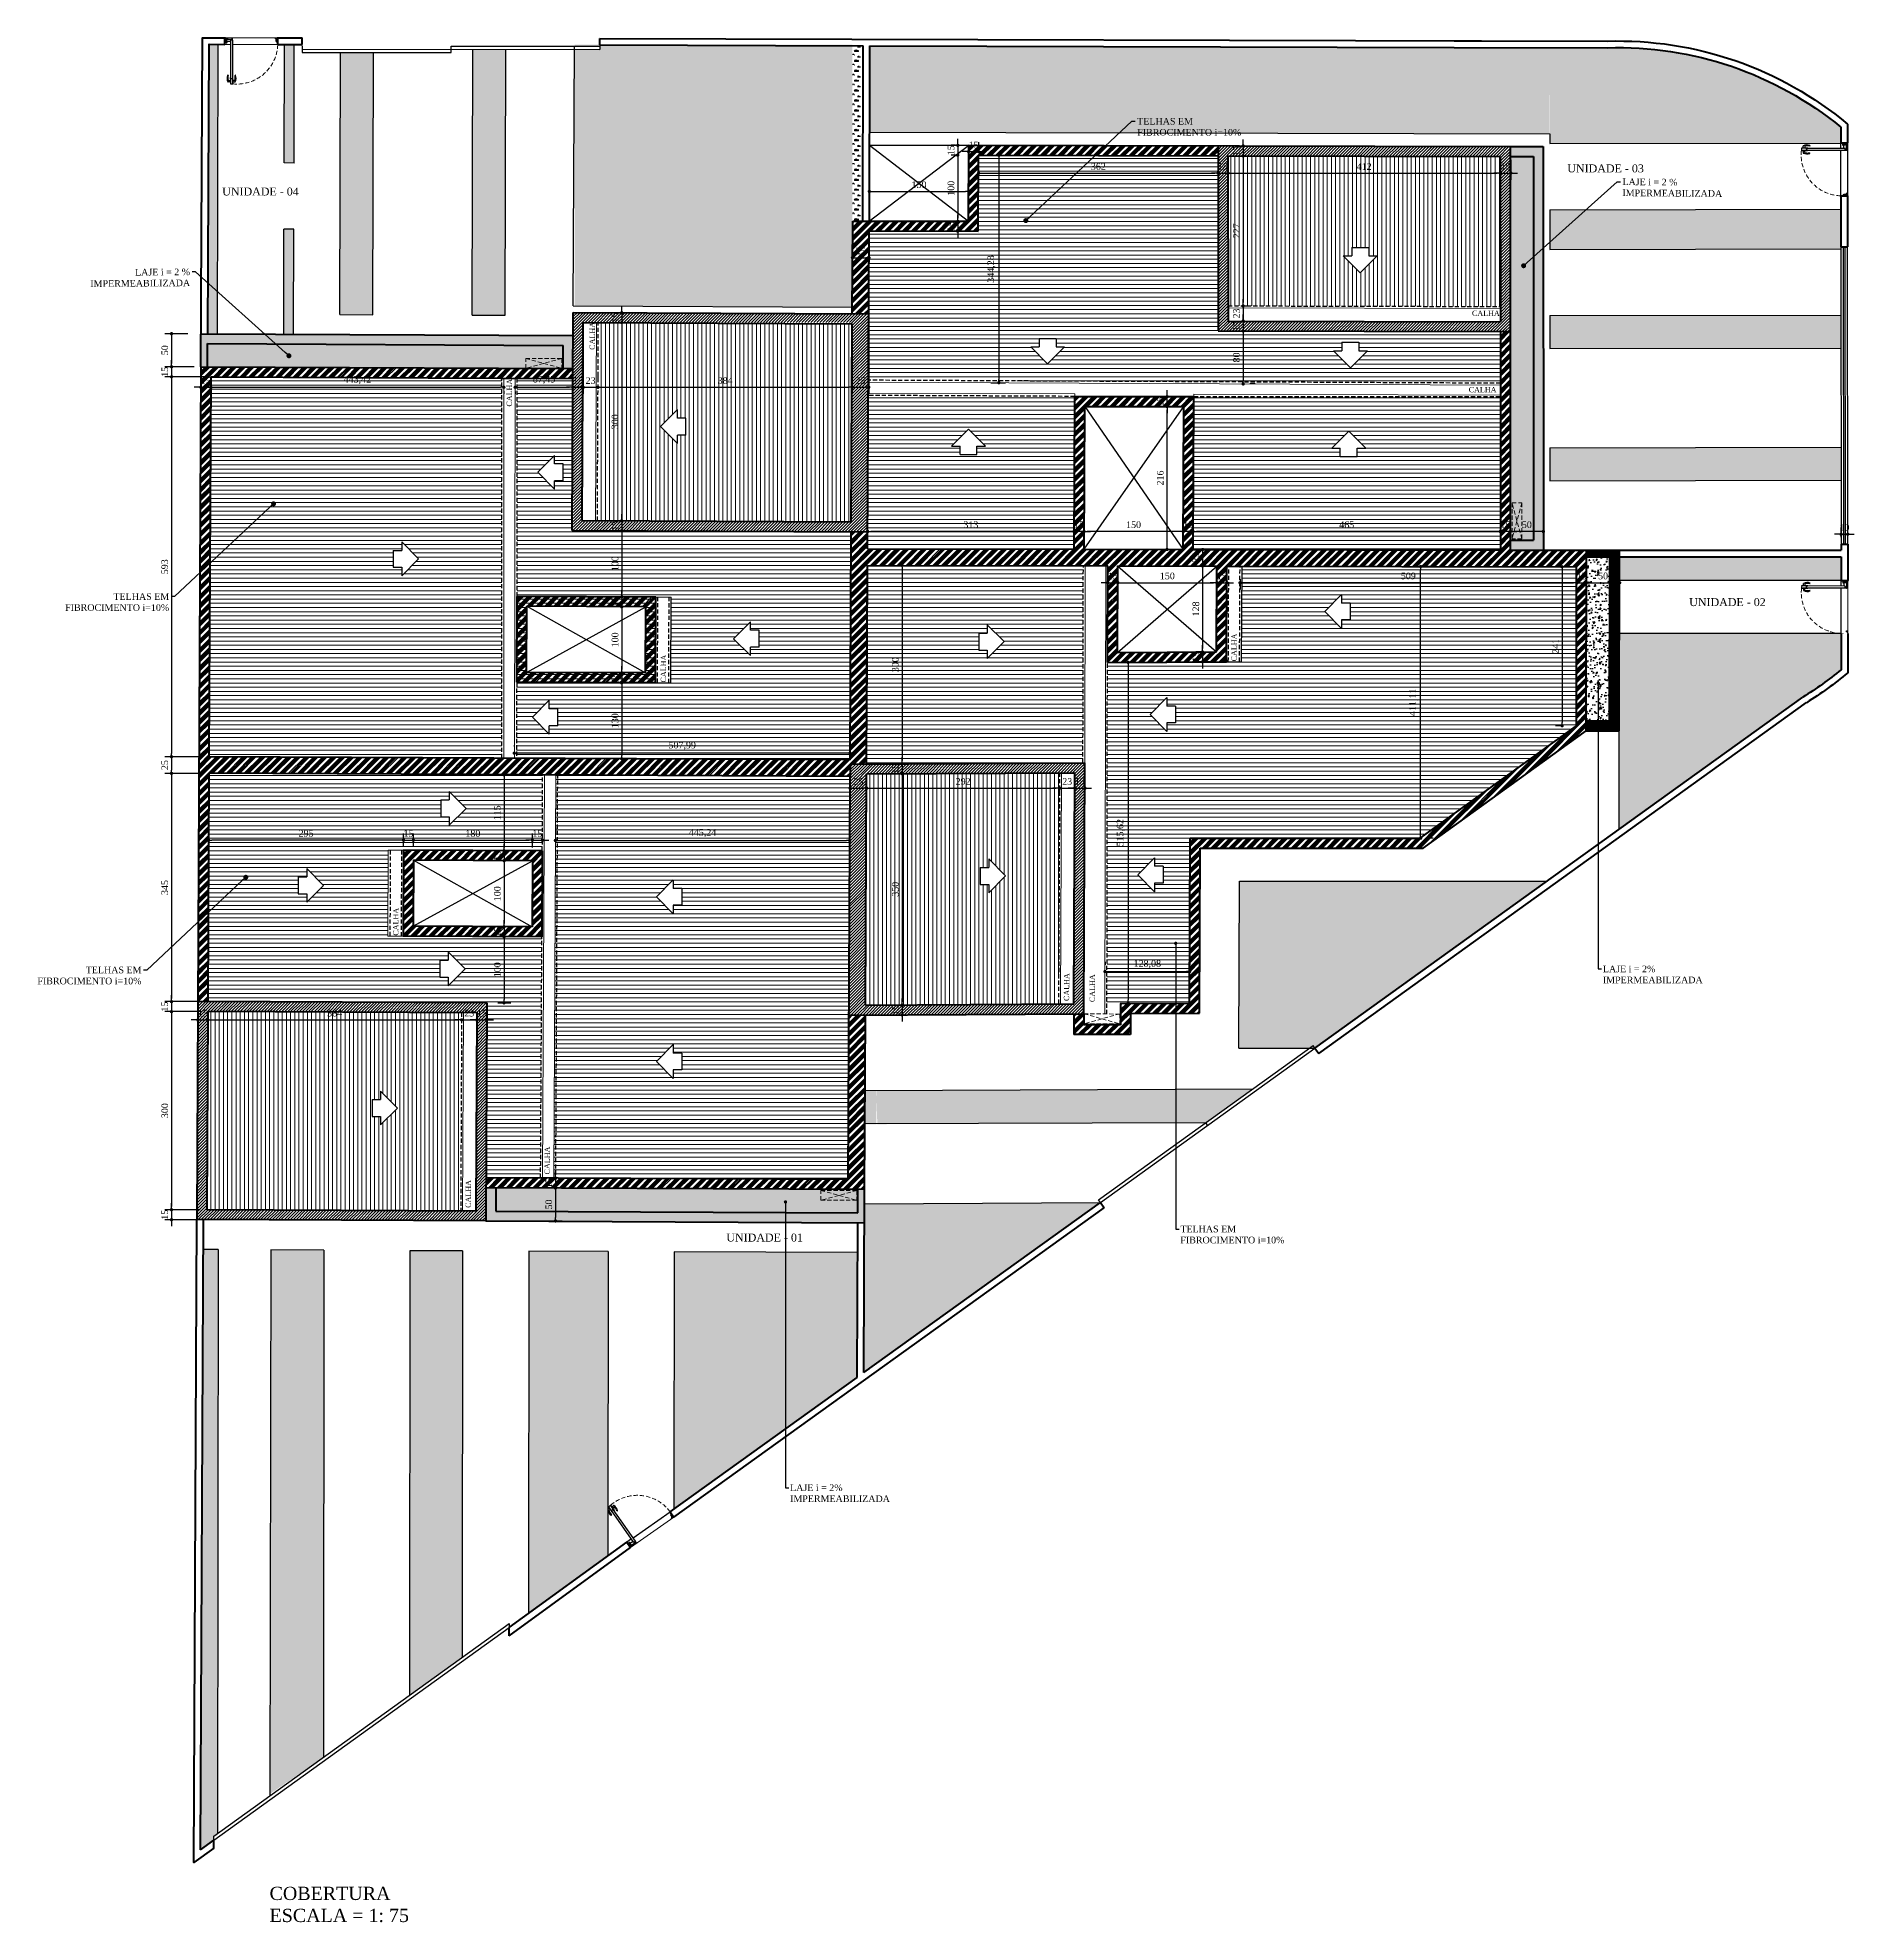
# Model space of a CAD drawing. Header units: millimetres. Extents: x 103208 to 171806, y -164 to 10038.
# Drawn here: x 120509 to 123257, y 4894 to 7746 of the extents above; entities that cross this region are included whole.
import ezdxf
from ezdxf import colors
from ezdxf.entities.mleader import LeaderData, LeaderLine
from ezdxf.math import Vec2, Vec3

# ---------------------------------------------------------------- set-up
doc = ezdxf.new("R2010")
doc.units = ezdxf.units.MM
doc.linetypes.add('ACAD_ISO06W100', pattern=[36, 24, -3, 0, -3, 0, -3, 0, -3])
doc.linetypes.add('HIDDEN', pattern=[9.525, 6.35, -3.175])
for name, color, linetype in [('ACESSORIOS', 2, 'Continuous'), ('Piso', 55, 'Continuous'), ('Piso Lay-out', 19, 'Continuous'), ('PN010', 1, 'Continuous'), ('PN030', 3, 'Continuous'), ('Portas-Cotas', 2, 'Continuous'), ('Projeção Janela - Viga', 1, 'HIDDEN'), ('Texto', 2, 'Continuous')]:
    doc.layers.add(name, color=color, linetype=linetype)
for name, color, linetype, lineweight in [('Corte Planta', 4, 'ACAD_ISO06W100', 40), ('COTAS', 7, 'Continuous', 0), ('Hachura', 1, 'Continuous', 9), ('Parede Baixa', 5, 'Continuous', 50), ('Parede Corte', 4, 'Continuous', 40), ('Pilares Sub-solo', 7, 'Continuous', 70), ('Pisos Externos', 15, 'Continuous', 9), ('Portas - Janelas', 2, 'Continuous', 20), ('Projeção Janela', 15, 'HIDDEN', 9), ('Projeção Portas', 55, 'HIDDEN', 5)]:
    doc.layers.add(name, color=color, linetype=linetype, lineweight=lineweight)
doc.styles.add('Valéria', font='romantic.ttf', dxfattribs={"height": 10})
doc.dimstyles.new('Cota - 50', dxfattribs={"dimtxt": 10, "dimasz": 5, "dimexe": 10, "dimexo": 20, "dimgap": 5, "dimtad": 1, "dimtxsty": 'Valéria', "dimblk": 'DOT', "dimcen": 0, "dimclrd": 12, "dimclre": 12, "dimclrt": 2, "dimazin": 2, "dimtfac": 1, "dimtix": 1, "dimtmove": 0, "dimatfit": 3, "dimldrblk": 'DOT', "dimfxl": 1, "dimarcsym": 0})
pattern_1 = [(360, (7653.407, 20.978), (15, 15), [2.25, -0.45, 0.6, -0.45, 2.25, -9]), (360, (7652.657, 21.428), (15, 15), [1.5, -1.125, 2.25, -1.125, 1.5, -7.5]), (360, (7657.907, 27.428), (15, 15), [1.875, -0.75, 1.875, -10.5]), (360, (7650.407, 30.428), (15, 15), [0.75, -1.5, 0.75, -12]), (90, (7651.907, 30.428), (-15, 15), [1.35, -13.65]), (90, (7656.407, 21.428), (-15, 15), [1.5, -13.5]), (90, (7660.157, 27.428), (-15, 15), [1.5, -13.5]), (45, (7658.357, 21.278), (1e-14, 15), [1.5, -19.7132034]), (135, (7654.457, 21.278), (-15, 1e-14), [1.5, -19.7132034]), (63.434949, (7657.9066, 21.3526), (8e-10, 15), [1.5, -32.0410197]), (75.9637565, (7657.1566, 21.4276), (5e-10, 15), [1.5, -60.3465844]), (75.9637565, (7660.9066, 27.4276), (5e-10, 15), [1.2, -60.6465844]), (75.9637565, (7652.2066, 30.4276), (5e-10, 15), [1.05, -60.7965844]), (104.0362435, (7655.6566, 21.4276), (-5e-10, 15), [1.5, -60.3465844]), (104.0362435, (7659.4066, 27.4276), (-5e-10, 15), [1.2, -60.6465844]), (104.0362435, (7651.6066, 30.4276), (-5e-10, 15), [1.05, -60.7965844]), (116.565051, (7654.9066, 21.3526), (-6e-09, 15), [1.5, -32.041002])]

msp = doc.modelspace()

# ---------------------------------------------------------------- texts
at = {"layer": 'COTAS', "char_height": 8, "attachment_point": 1, "style": 'Valéria'}
for insert, rotation in [((122678.69976, 7332.84792, 19650), 359.76362299), ((121343.57341, 7273.44134, 19650), 89.76362299), ((121218.20414, 7187.47876, 19650), 89.76362299), ((122673.75155, 7217.19949, -239442.07582), 359.76362299), ((122314.70825, 6801.90716, 19650), 89.76362299), ((121451.3574, 6769.92916, 19650), 89.76362299), ((121046.40752, 6386.74533, 19650), 89.76362299), ((122061.18326, 6287.86858, 19650), 89.76362299), ((122100.07043, 6286.23114, 39300), 89.76362299), ((121275.45405, 6025.4324, 19650), 89.76362299), ((121155.99872, 5974.80777), 89.76362299)]:
    msp.add_mtext('{\\C1;CALHA}', dxfattribs=dict(at, insert=insert, rotation=rotation))
at = {"layer": 'Portas-Cotas', "char_height": 12, "attachment_point": 2, "style": 'Valéria'}
for s, insert in [('{\\C12;UNIDADE - 03}', (122880.87614, 7553.94247, -9825)), ('{\\C12;UNIDADE - 04}', (120845.75184, 7518.97765)), ('{\\C12;UNIDADE - 02}', (123065.29375, 6897.54906, -19650)), ('{\\C12;UNIDADE - 01}', (121608.5474, 5935.85367))]:
    msp.add_mtext(s, dxfattribs=dict(at, insert=insert))
at = {"layer": 'Texto', "insert": (120859.47741, 4947.29967), "char_height": 10, "attachment_point": 1, "style": 'Valéria'}
msp.add_mtext('{\\H2x;\\C5;COBERTURA \\P\\C2;ESCALA = 1: 75}', dxfattribs=at)

# ---------------------------------------------------------------- blocks, each defined once
blk = doc.blocks.new('_Dot')
at = {"color": 0, "linetype": 'ByBlock', "lineweight": -2}
blk.add_line((-0.5, 0), (-1, 0), dxfattribs=at)
at = {"color": 0, "linetype": 'ByBlock', "const_width": 0.5}
blk.add_lwpolyline([(-0.25, 0, 1), (0.25, 0, 1)], format="xyb", close=True, dxfattribs=at)
blk = doc.blocks.new('*D792')
at = {"color": 12, "lineweight": -2, "transparency": 16777216}
for p, q in [((123232.2, 6994.3), (123227.2, 6994.3)), ((123237.2, 6990.1), (123237.2, 7004.3)), ((123237.2, 6994.3), (123247.2, 6994.3)), ((123247.2, 6990.1), (123247.2, 7004.3)), ((123252.2, 6994.3), (123257.2, 6994.3))]:
    blk.add_line(p, q, dxfattribs=at)
at = {"layer": 'Defpoints', "color": 0, "transparency": 16777216}
for p in [(123247.2, 6994.3), (123237.2, 6970.1), (123247.2, 6970.1, -236.7)]:
    blk.add_point(p, dxfattribs=at)
at = {"color": 12, "lineweight": -2, "transparency": 16777216, "xscale": 5, "yscale": 5, "zscale": 5}
blk.add_blockref('_Dot', (123237.2, 6994.3), dxfattribs=at)
at = {"color": 12, "lineweight": -2, "transparency": 16777216, "xscale": 5, "yscale": 5, "zscale": 5, "rotation": 180}
blk.add_blockref('_Dot', (123247.2, 6994.3), dxfattribs=at)
at = {"color": 2, "transparency": 16777216, "insert": (123242.2, 7004.5), "char_height": 10, "attachment_point": 5, "style": 'Valéria'}
blk.add_mtext('10', dxfattribs=at)
blk = doc.blocks.new('*D801')
at = {"color": 12, "lineweight": -2, "transparency": 16777216}
for p, q in [((120767.2, 6537.5), (120767.2, 6541.3)), ((121062.2, 6536.1), (121062.2, 6541.3)), ((121057.2, 6531.3), (120772.2, 6531.3))]:
    blk.add_line(p, q, dxfattribs=at)
at = {"layer": 'Defpoints', "color": 0, "transparency": 16777216}
for p in [(120767.2, 6531.3), (120767.2, 6517.5, 9825), (121062.2, 6516.1, 9825)]:
    blk.add_point(p, dxfattribs=at)
at = {"color": 12, "lineweight": -2, "transparency": 16777216, "xscale": 5, "yscale": 5, "zscale": 5, "rotation": 180}
blk.add_blockref('_Dot', (120767.2, 6531.3), dxfattribs=at)
at = {"color": 12, "lineweight": -2, "transparency": 16777216, "xscale": 5, "yscale": 5, "zscale": 5}
blk.add_blockref('_Dot', (121062.2, 6531.3), dxfattribs=at)
at = {"color": 2, "transparency": 16777216, "insert": (120914.7, 6541.6), "char_height": 10, "attachment_point": 5, "style": 'Valéria'}
blk.add_mtext('295', dxfattribs=at)
blk = doc.blocks.new('*D802')
at = {"color": 12, "lineweight": -2, "transparency": 16777216}
for p, q in [((121062.1, 6521.5), (121062.1, 6541.3)), ((121077.1, 6521.4), (121077.1, 6541.3)), ((121057.1, 6531.3), (121052.1, 6531.3)), ((121062.1, 6531.3), (121077.1, 6531.3)), ((121082.1, 6531.3), (121087.1, 6531.3))]:
    blk.add_line(p, q, dxfattribs=at)
at = {"layer": 'Defpoints', "color": 0, "transparency": 16777216}
for p in [(121077.1, 6531.3), (121062.1, 6501.5, 9825), (121077.1, 6501.4, 9825)]:
    blk.add_point(p, dxfattribs=at)
at = {"color": 12, "lineweight": -2, "transparency": 16777216, "xscale": 5, "yscale": 5, "zscale": 5}
blk.add_blockref('_Dot', (121062.1, 6531.3), dxfattribs=at)
at = {"color": 12, "lineweight": -2, "transparency": 16777216, "xscale": 5, "yscale": 5, "zscale": 5, "rotation": 180}
blk.add_blockref('_Dot', (121077.1, 6531.3), dxfattribs=at)
at = {"color": 2, "transparency": 16777216, "insert": (121069.6, 6541.5), "char_height": 10, "attachment_point": 5, "style": 'Valéria'}
blk.add_mtext('15', dxfattribs=at)
blk = doc.blocks.new('*D803')
at = {"color": 12, "lineweight": -2, "transparency": 16777216}
for p, q in [((121077.1, 6521.4), (121077.1, 6541.3)), ((121257.1, 6520), (121257.1, 6541.3)), ((121082.1, 6531.3), (121252.1, 6531.3))]:
    blk.add_line(p, q, dxfattribs=at)
at = {"layer": 'Defpoints', "color": 0, "transparency": 16777216}
for p in [(121257.1, 6531.3), (121077.1, 6501.4, 9825), (121257.1, 6500, 9825)]:
    blk.add_point(p, dxfattribs=at)
at = {"color": 12, "lineweight": -2, "transparency": 16777216, "xscale": 5, "yscale": 5, "zscale": 5, "rotation": 180}
blk.add_blockref('_Dot', (121077.1, 6531.3), dxfattribs=at)
at = {"color": 12, "lineweight": -2, "transparency": 16777216, "xscale": 5, "yscale": 5, "zscale": 5}
blk.add_blockref('_Dot', (121257.1, 6531.3), dxfattribs=at)
at = {"color": 2, "transparency": 16777216, "insert": (121167.1, 6541.4), "char_height": 10, "attachment_point": 5, "style": 'Valéria'}
blk.add_mtext('180', dxfattribs=at)
blk = doc.blocks.new('*D804')
at = {"color": 12, "lineweight": -2, "transparency": 16777216}
for p, q in [((121257.1, 6520), (121257.1, 6541.3)), ((121272.2, 6535.1), (121272.2, 6541.3)), ((121252.1, 6531.3), (121247.1, 6531.3)), ((121257.1, 6531.3), (121272.2, 6531.3)), ((121277.2, 6531.3), (121282.2, 6531.3))]:
    blk.add_line(p, q, dxfattribs=at)
at = {"layer": 'Defpoints', "color": 0, "transparency": 16777216}
for p in [(121272.2, 6531.3), (121272.2, 6515.1, 9825), (121257.1, 6500, 9825)]:
    blk.add_point(p, dxfattribs=at)
at = {"color": 12, "lineweight": -2, "transparency": 16777216, "xscale": 5, "yscale": 5, "zscale": 5}
blk.add_blockref('_Dot', (121257.1, 6531.3), dxfattribs=at)
at = {"color": 12, "lineweight": -2, "transparency": 16777216, "xscale": 5, "yscale": 5, "zscale": 5, "rotation": 180}
blk.add_blockref('_Dot', (121272.2, 6531.3), dxfattribs=at)
at = {"color": 2, "transparency": 16777216, "insert": (121264.6, 6541.5), "char_height": 10, "attachment_point": 5, "style": 'Valéria'}
blk.add_mtext('15', dxfattribs=at)
blk = doc.blocks.new('*D805')
at = {"color": 12, "lineweight": -2, "transparency": 16777216}
for p, q in [((121235.8, 6515.2), (121204.3, 6515.2)), ((121214.3, 6520.2), (121214.3, 6525.2)), ((121214.3, 6515.2), (121214.3, 6500.2)), ((121235.7, 6500.2), (121204.3, 6500.2)), ((121214.3, 6495.2), (121214.3, 6490.2))]:
    blk.add_line(p, q, dxfattribs=at)
at = {"layer": 'Defpoints', "color": 0, "transparency": 16777216}
for p in [(121255.8, 6515.2, 9825), (121214.3, 6500.2), (121255.7, 6500.2, 9825)]:
    blk.add_point(p, dxfattribs=at)
at = {"color": 12, "lineweight": -2, "transparency": 16777216, "xscale": 5, "yscale": 5, "zscale": 5}
for p, rotation in [((121214.3, 6515.2), 270), ((121214.3, 6500.2), 90)]:
    blk.add_blockref('_Dot', p, dxfattribs=dict(at, rotation=rotation))
at = {"color": 2, "transparency": 16777216, "insert": (121204.1, 6507.7), "char_height": 10, "attachment_point": 5, "rotation": 90, "style": 'Valéria'}
blk.add_mtext('15', dxfattribs=at)
blk = doc.blocks.new('*D806')
at = {"color": 12, "lineweight": -2, "transparency": 16777216}
for p, q in [((121235.7, 6500.2), (121204.3, 6500.2)), ((121214.3, 6495.2), (121214.3, 6405.2)), ((121236.6, 6400.2), (121204.3, 6400.2))]:
    blk.add_line(p, q, dxfattribs=at)
at = {"layer": 'Defpoints', "color": 0, "transparency": 16777216}
for p in [(121255.7, 6500.2, 9825), (121214.3, 6400.2), (121256.6, 6400.2, 9825)]:
    blk.add_point(p, dxfattribs=at)
at = {"color": 12, "lineweight": -2, "transparency": 16777216, "xscale": 5, "yscale": 5, "zscale": 5}
for p, rotation in [((121214.3, 6500.2), 90), ((121214.3, 6400.2), 270)]:
    blk.add_blockref('_Dot', p, dxfattribs=dict(at, rotation=rotation))
at = {"color": 2, "transparency": 16777216, "insert": (121204.2, 6450.2), "char_height": 10, "attachment_point": 5, "rotation": 90, "style": 'Valéria'}
blk.add_mtext('100', dxfattribs=at)
blk = doc.blocks.new('*D807')
at = {"color": 12, "lineweight": -2, "transparency": 16777216}
for p, q in [((121236.6, 6400.2), (121204.3, 6400.2)), ((121214.3, 6405.2), (121214.3, 6410.2)), ((121214.3, 6400.2), (121214.3, 6385.1)), ((121251.5, 6385.1), (121204.3, 6385.1)), ((121214.3, 6380.1), (121214.3, 6375.1))]:
    blk.add_line(p, q, dxfattribs=at)
at = {"layer": 'Defpoints', "color": 0, "transparency": 16777216}
for p in [(121256.6, 6400.2, 9825), (121214.3, 6385.1), (121271.5, 6385.1, 9825)]:
    blk.add_point(p, dxfattribs=at)
at = {"color": 12, "lineweight": -2, "transparency": 16777216, "xscale": 5, "yscale": 5, "zscale": 5}
for p, rotation in [((121214.3, 6400.2), 270), ((121214.3, 6385.1), 90)]:
    blk.add_blockref('_Dot', p, dxfattribs=dict(at, rotation=rotation))
at = {"color": 2, "transparency": 16777216, "insert": (121204.1, 6392.6), "char_height": 10, "attachment_point": 5, "rotation": 90, "style": 'Valéria'}
blk.add_mtext('15', dxfattribs=at)
blk = doc.blocks.new('*D808')
at = {"color": 12, "lineweight": -2, "transparency": 16777216}
for p, q in [((121252.5, 6630.1), (121204.3, 6630.1)), ((121214.3, 6625.1), (121214.3, 6520.1)), ((121251.9, 6515.1), (121204.3, 6515.1))]:
    blk.add_line(p, q, dxfattribs=at)
at = {"layer": 'Defpoints', "color": 0, "transparency": 16777216}
for p in [(121272.5, 6630.1, 9825), (121214.3, 6515.1), (121271.9, 6515.1, 9825)]:
    blk.add_point(p, dxfattribs=at)
at = {"color": 12, "lineweight": -2, "transparency": 16777216, "xscale": 5, "yscale": 5, "zscale": 5}
for p, rotation in [((121214.3, 6630.1), 90), ((121214.3, 6515.1), 270)]:
    blk.add_blockref('_Dot', p, dxfattribs=dict(at, rotation=rotation))
at = {"color": 2, "transparency": 16777216, "insert": (121204.1, 6572.6), "char_height": 10, "attachment_point": 5, "rotation": 90, "style": 'Valéria'}
blk.add_mtext('115', dxfattribs=at)
blk = doc.blocks.new('*D809')
at = {"color": 12, "lineweight": -2, "transparency": 16777216}
for p, q in [((121205.1, 6385.5), (121224.3, 6385.5)), ((121214.3, 6380.5), (121214.3, 6290)), ((121204.6, 6285), (121224.3, 6285))]:
    blk.add_line(p, q, dxfattribs=at)
at = {"layer": 'Defpoints', "color": 0, "transparency": 16777216}
for p in [(121185.1, 6385.5, 9825), (121184.6, 6285, 9825), (121214.3, 6285)]:
    blk.add_point(p, dxfattribs=at)
at = {"color": 12, "lineweight": -2, "transparency": 16777216, "xscale": 5, "yscale": 5, "zscale": 5}
for p, rotation in [((121214.3, 6385.5), 90), ((121214.3, 6285), 270)]:
    blk.add_blockref('_Dot', p, dxfattribs=dict(at, rotation=rotation))
at = {"color": 2, "transparency": 16777216, "insert": (121204.2, 6335.2), "char_height": 10, "attachment_point": 5, "rotation": 90, "style": 'Valéria'}
blk.add_mtext('100', dxfattribs=at)
blk = doc.blocks.new('*D810')
at = {"color": 12, "lineweight": -2, "transparency": 16777216}
for p, q in [((121292, 6550.5), (121292, 6540.8)), ((121737.2, 6548.4), (121737.2, 6540.8)), ((121297, 6530.8), (121732.2, 6530.8))]:
    blk.add_line(p, q, dxfattribs=at)
at = {"layer": 'Defpoints', "color": 0, "transparency": 16777216}
for p in [(121292, 6530.5, 9825), (121737.2, 6530.8), (121737.2, 6528.4, 9825)]:
    blk.add_point(p, dxfattribs=at)
at = {"color": 12, "lineweight": -2, "transparency": 16777216, "xscale": 5, "yscale": 5, "zscale": 5, "rotation": 180}
blk.add_blockref('_Dot', (121292, 6530.8), dxfattribs=at)
at = {"color": 12, "lineweight": -2, "transparency": 16777216, "xscale": 5, "yscale": 5, "zscale": 5}
blk.add_blockref('_Dot', (121737.2, 6530.8), dxfattribs=at)
at = {"color": 2, "transparency": 16777216, "insert": (121514.6, 6541.9), "char_height": 10, "attachment_point": 5, "style": 'Valéria'}
blk.add_mtext('445,24', dxfattribs=at)
blk = doc.blocks.new('*D811')
at = {"color": 12, "lineweight": -2, "transparency": 16777216}
for p, q in [((120746, 6259.3), (120741, 6259.3)), ((120751, 6259.3), (120766, 6259.3)), ((120751, 6245.3), (120751, 6249.3)), ((120766, 6245.3), (120766, 6249.3)), ((120771, 6259.3), (120776, 6259.3))]:
    blk.add_line(p, q, dxfattribs=at)
at = {"layer": 'Defpoints', "color": 0, "transparency": 16777216}
for p in [(120751, 6265.3, 9825), (120766, 6265.3, 9825), (120766, 6259.3)]:
    blk.add_point(p, dxfattribs=at)
at = {"color": 12, "lineweight": -2, "transparency": 16777216, "xscale": 5, "yscale": 5, "zscale": 5}
blk.add_blockref('_Dot', (120751, 6259.3), dxfattribs=at)
at = {"color": 12, "lineweight": -2, "transparency": 16777216, "xscale": 5, "yscale": 5, "zscale": 5, "rotation": 180}
blk.add_blockref('_Dot', (120766, 6259.3), dxfattribs=at)
at = {"color": 2, "transparency": 16777216, "insert": (120758.5, 6269.5), "char_height": 10, "attachment_point": 5, "style": 'Valéria'}
blk.add_mtext('15', dxfattribs=at)
blk = doc.blocks.new('*D812')
at = {"color": 12, "lineweight": -2, "transparency": 16777216}
for p, q in [((120766, 6245.3), (120766, 6249.3)), ((120771, 6259.3), (121145.1, 6259.3)), ((121150.1, 6250.1), (121150.1, 6249.3))]:
    blk.add_line(p, q, dxfattribs=at)
at = {"layer": 'Defpoints', "color": 0, "transparency": 16777216}
for p in [(120766, 6265.3, 9825), (121150.1, 6270.1, 9825), (121150.1, 6259.3)]:
    blk.add_point(p, dxfattribs=at)
at = {"color": 12, "lineweight": -2, "transparency": 16777216, "xscale": 5, "yscale": 5, "zscale": 5, "rotation": 180}
blk.add_blockref('_Dot', (120766, 6259.3), dxfattribs=at)
at = {"color": 12, "lineweight": -2, "transparency": 16777216, "xscale": 5, "yscale": 5, "zscale": 5}
blk.add_blockref('_Dot', (121150.1, 6259.3), dxfattribs=at)
at = {"color": 2, "transparency": 16777216, "insert": (120958, 6269.4), "char_height": 10, "attachment_point": 5, "style": 'Valéria'}
blk.add_mtext('384', dxfattribs=at)
blk = doc.blocks.new('*D813')
at = {"color": 12, "lineweight": -2, "transparency": 16777216}
for p, q in [((121145.1, 6259.3), (121140.1, 6259.3)), ((121150.1, 6259.3), (121173.1, 6259.3)), ((121150.1, 6250.1), (121150.1, 6249.3)), ((121173.1, 6250), (121173.1, 6249.3)), ((121178.1, 6259.3), (121183.1, 6259.3))]:
    blk.add_line(p, q, dxfattribs=at)
at = {"layer": 'Defpoints', "color": 0, "transparency": 16777216}
for p in [(121150.1, 6270.1, 9825), (121173.1, 6270, 9825), (121173.1, 6259.3)]:
    blk.add_point(p, dxfattribs=at)
at = {"color": 12, "lineweight": -2, "transparency": 16777216, "xscale": 5, "yscale": 5, "zscale": 5}
blk.add_blockref('_Dot', (121150.1, 6259.3), dxfattribs=at)
at = {"color": 12, "lineweight": -2, "transparency": 16777216, "xscale": 5, "yscale": 5, "zscale": 5, "rotation": 180}
blk.add_blockref('_Dot', (121173.1, 6259.3), dxfattribs=at)
at = {"color": 2, "transparency": 16777216, "insert": (121161.6, 6269.4), "char_height": 10, "attachment_point": 5, "style": 'Valéria'}
blk.add_mtext('23', dxfattribs=at)
blk = doc.blocks.new('*D814')
at = {"color": 12, "lineweight": -2, "transparency": 16777216}
for p, q in [((121168.1, 6259.3), (121163.1, 6259.3)), ((121173.1, 6259.3), (121188.1, 6259.3)), ((121173.1, 6250), (121173.1, 6249.3)), ((121188.1, 6265), (121188.1, 6249.3)), ((121193.1, 6259.3), (121198.1, 6259.3))]:
    blk.add_line(p, q, dxfattribs=at)
at = {"layer": 'Defpoints', "color": 0, "transparency": 16777216}
for p in [(121188.1, 6285, 9825), (121173.1, 6270, 9825), (121188.1, 6259.3)]:
    blk.add_point(p, dxfattribs=at)
at = {"color": 12, "lineweight": -2, "transparency": 16777216, "xscale": 5, "yscale": 5, "zscale": 5}
blk.add_blockref('_Dot', (121173.1, 6259.3), dxfattribs=at)
at = {"color": 12, "lineweight": -2, "transparency": 16777216, "xscale": 5, "yscale": 5, "zscale": 5, "rotation": 180}
blk.add_blockref('_Dot', (121188.1, 6259.3), dxfattribs=at)
at = {"color": 2, "transparency": 16777216, "insert": (121180.6, 6269.5), "char_height": 10, "attachment_point": 5, "style": 'Valéria'}
blk.add_mtext('15', dxfattribs=at)
blk = doc.blocks.new('*D815')
at = {"color": 12, "lineweight": -2, "transparency": 16777216}
for p, q in [((120745.6, 7247.7), (120701.2, 7247.7)), ((120711.2, 7252.7), (120711.2, 7257.7)), ((120711.2, 7247.7), (120711.2, 7232.6)), ((120760.5, 7232.6), (120701.2, 7232.6)), ((120711.2, 7227.6), (120711.2, 7222.6))]:
    blk.add_line(p, q, dxfattribs=at)
at = {"layer": 'Defpoints', "color": 0, "transparency": 16777216}
for p in [(120765.6, 7247.7, 9825), (120711.2, 7232.6), (120780.5, 7232.6, 9825)]:
    blk.add_point(p, dxfattribs=at)
at = {"color": 12, "lineweight": -2, "transparency": 16777216, "xscale": 5, "yscale": 5, "zscale": 5}
for p, rotation in [((120711.2, 7247.7), 270), ((120711.2, 7232.6), 90)]:
    blk.add_blockref('_Dot', p, dxfattribs=dict(at, rotation=rotation))
at = {"color": 2, "transparency": 16777216, "insert": (120701, 7240.1), "char_height": 10, "attachment_point": 5, "rotation": 90, "style": 'Valéria'}
blk.add_mtext('15', dxfattribs=at)
blk = doc.blocks.new('*D816')
at = {"color": 12, "lineweight": -2, "transparency": 16777216}
for p, q in [((120757.8, 6657.4), (120701.1, 6657.4)), ((120711.1, 6652.4), (120711.1, 6637.4)), ((120757.7, 6632.4), (120701.1, 6632.4))]:
    blk.add_line(p, q, dxfattribs=at)
at = {"layer": 'Defpoints', "color": 0, "transparency": 16777216}
for p in [(120777.8, 6657.4, 9825), (120711.1, 6632.4), (120777.7, 6632.4, 9825)]:
    blk.add_point(p, dxfattribs=at)
at = {"color": 12, "lineweight": -2, "transparency": 16777216, "xscale": 5, "yscale": 5, "zscale": 5}
for p, rotation in [((120711.1, 6657.4), 90), ((120711.1, 6632.4), 270)]:
    blk.add_blockref('_Dot', p, dxfattribs=dict(at, rotation=rotation))
at = {"color": 2, "transparency": 16777216, "insert": (120700.9, 6644.9), "char_height": 10, "attachment_point": 5, "rotation": 90, "style": 'Valéria'}
blk.add_mtext('25', dxfattribs=at)
blk = doc.blocks.new('*D817')
at = {"color": 12, "lineweight": -2, "transparency": 16777216}
for p, q in [((120757.7, 6632.4), (120701.1, 6632.4)), ((120711.1, 6627.4), (120711.1, 6291.9)), ((120756, 6286.9), (120701.1, 6286.9))]:
    blk.add_line(p, q, dxfattribs=at)
at = {"layer": 'Defpoints', "color": 0, "transparency": 16777216}
for p in [(120777.7, 6632.4, 9825), (120711.1, 6286.9), (120776, 6286.9, 9825)]:
    blk.add_point(p, dxfattribs=at)
at = {"color": 12, "lineweight": -2, "transparency": 16777216, "xscale": 5, "yscale": 5, "zscale": 5}
for p, rotation in [((120711.1, 6632.4), 90), ((120711.1, 6286.9), 270)]:
    blk.add_blockref('_Dot', p, dxfattribs=dict(at, rotation=rotation))
at = {"color": 2, "transparency": 16777216, "insert": (120700.9, 6459.6), "char_height": 10, "attachment_point": 5, "rotation": 90, "style": 'Valéria'}
blk.add_mtext('345', dxfattribs=at)
blk = doc.blocks.new('*D818')
at = {"color": 12, "lineweight": -2, "transparency": 16777216}
for p, q in [((120756, 6286.9), (120701.1, 6286.9)), ((120711.1, 6291.9), (120711.1, 6296.9)), ((120711.1, 6286.9), (120711.1, 6271.9)), ((120755.9, 6271.9), (120701.1, 6271.9)), ((120711.1, 6266.9), (120711.1, 6261.9))]:
    blk.add_line(p, q, dxfattribs=at)
at = {"layer": 'Defpoints', "color": 0, "transparency": 16777216}
for p in [(120776, 6286.9, 9825), (120711.1, 6271.9), (120775.9, 6271.9, 9825)]:
    blk.add_point(p, dxfattribs=at)
at = {"color": 12, "lineweight": -2, "transparency": 16777216, "xscale": 5, "yscale": 5, "zscale": 5}
for p, rotation in [((120711.1, 6286.9), 270), ((120711.1, 6271.9), 90)]:
    blk.add_blockref('_Dot', p, dxfattribs=dict(at, rotation=rotation))
at = {"color": 2, "transparency": 16777216, "insert": (120700.9, 6279.4), "char_height": 10, "attachment_point": 5, "rotation": 90, "style": 'Valéria'}
blk.add_mtext('15', dxfattribs=at)
blk = doc.blocks.new('*D819')
at = {"color": 12, "lineweight": -2, "transparency": 16777216}
for p, q in [((120755.9, 6271.9), (120701.1, 6271.9)), ((120711.1, 6266.9), (120711.1, 5976.9)), ((120754.5, 5971.9), (120701.1, 5971.9))]:
    blk.add_line(p, q, dxfattribs=at)
at = {"layer": 'Defpoints', "color": 0, "transparency": 16777216}
for p in [(120775.9, 6271.9, 9825), (120711.1, 5971.9), (120774.5, 5971.9, 9825)]:
    blk.add_point(p, dxfattribs=at)
at = {"color": 12, "lineweight": -2, "transparency": 16777216, "xscale": 5, "yscale": 5, "zscale": 5}
for p, rotation in [((120711.1, 6271.9), 90), ((120711.1, 5971.9), 270)]:
    blk.add_blockref('_Dot', p, dxfattribs=dict(at, rotation=rotation))
at = {"color": 2, "transparency": 16777216, "insert": (120701, 6121.9), "char_height": 10, "attachment_point": 5, "rotation": 90, "style": 'Valéria'}
blk.add_mtext('300', dxfattribs=at)
blk = doc.blocks.new('*D820')
at = {"color": 12, "lineweight": -2, "transparency": 16777216}
for p, q in [((120754.5, 5971.9), (120701.1, 5971.9)), ((120711.1, 5976.9), (120711.1, 5981.9)), ((120711.1, 5971.9), (120711.1, 5956.9)), ((120749.4, 5956.9), (120701.1, 5956.9)), ((120711.1, 5951.9), (120711.1, 5946.9))]:
    blk.add_line(p, q, dxfattribs=at)
at = {"layer": 'Defpoints', "color": 0, "transparency": 16777216}
for p in [(120774.5, 5971.9, 9825), (120711.1, 5956.9), (120769.4, 5956.9, 9825)]:
    blk.add_point(p, dxfattribs=at)
at = {"color": 12, "lineweight": -2, "transparency": 16777216, "xscale": 5, "yscale": 5, "zscale": 5}
for p, rotation in [((120711.1, 5971.9), 270), ((120711.1, 5956.9), 90)]:
    blk.add_blockref('_Dot', p, dxfattribs=dict(at, rotation=rotation))
at = {"color": 2, "transparency": 16777216, "insert": (120700.9, 5964.4), "char_height": 10, "attachment_point": 5, "rotation": 90, "style": 'Valéria'}
blk.add_mtext('15', dxfattribs=at)
blk = doc.blocks.new('*D821')
at = {"color": 12, "lineweight": -2, "transparency": 16777216}
for p, q in [((121784.2, 6947.2), (121826.4, 6947.2)), ((121816.4, 6942.2), (121816.4, 6651.7)), ((121782.8, 6646.7), (121826.4, 6646.7))]:
    blk.add_line(p, q, dxfattribs=at)
at = {"layer": 'Defpoints', "color": 0, "transparency": 16777216}
for p in [(121764.2, 6947.2, 9825), (121762.8, 6646.7, 9825), (121816.4, 6646.7)]:
    blk.add_point(p, dxfattribs=at)
at = {"color": 12, "lineweight": -2, "transparency": 16777216, "xscale": 5, "yscale": 5, "zscale": 5}
for p, rotation in [((121816.4, 6947.2), 90), ((121816.4, 6646.7), 270)]:
    blk.add_blockref('_Dot', p, dxfattribs=dict(at, rotation=rotation))
at = {"color": 2, "transparency": 16777216, "insert": (121806.3, 6796.9), "char_height": 10, "attachment_point": 5, "rotation": 90, "style": 'Valéria'}
blk.add_mtext('300', dxfattribs=at)
blk = doc.blocks.new('*D822')
at = {"color": 12, "lineweight": -2, "transparency": 16777216}
for p, q in [((121796.4, 6646.7), (121806.4, 6646.7)), ((121816.4, 6651.7), (121816.4, 6656.7)), ((121816.4, 6646.7), (121816.4, 6632)), ((121796.5, 6632), (121806.4, 6632)), ((121816.4, 6627), (121816.4, 6622))]:
    blk.add_line(p, q, dxfattribs=at)
at = {"layer": 'Defpoints', "color": 0, "transparency": 16777216}
for p in [(121816.4, 6646.7), (121816.4, 6632), (121816.5, 6632, 9825)]:
    blk.add_point(p, dxfattribs=at)
at = {"color": 12, "lineweight": -2, "transparency": 16777216, "xscale": 5, "yscale": 5, "zscale": 5}
for p, rotation in [((121816.4, 6646.7), 270), ((121816.4, 6632), 90)]:
    blk.add_blockref('_Dot', p, dxfattribs=dict(at, rotation=rotation))
at = {"color": 2, "transparency": 16777216, "insert": (121806.2, 6639.3), "char_height": 10, "attachment_point": 5, "rotation": 90, "style": 'Valéria'}
blk.add_mtext('15', dxfattribs=at)
blk = doc.blocks.new('*D823')
at = {"color": 12, "lineweight": -2, "transparency": 16777216}
for p, q in [((121796.5, 6632), (121806.4, 6632)), ((121816.4, 6627), (121816.4, 6286.8)), ((121781.1, 6281.8), (121826.4, 6281.8))]:
    blk.add_line(p, q, dxfattribs=at)
at = {"layer": 'Defpoints', "color": 0, "transparency": 16777216}
for p in [(121816.5, 6632, 9825), (121761.1, 6281.8, 9825), (121816.4, 6281.8)]:
    blk.add_point(p, dxfattribs=at)
at = {"color": 12, "lineweight": -2, "transparency": 16777216, "xscale": 5, "yscale": 5, "zscale": 5}
for p, rotation in [((121816.4, 6632), 90), ((121816.4, 6281.8), 270)]:
    blk.add_blockref('_Dot', p, dxfattribs=dict(at, rotation=rotation))
at = {"color": 2, "transparency": 16777216, "insert": (121806.2, 6456.9), "char_height": 10, "attachment_point": 5, "rotation": 90, "style": 'Valéria'}
blk.add_mtext('350', dxfattribs=at)
blk = doc.blocks.new('*D824')
at = {"color": 12, "lineweight": -2, "transparency": 16777216}
for p, q in [((121781.1, 6281.8), (121826.4, 6281.8)), ((121816.4, 6286.8), (121816.4, 6291.8)), ((121816.4, 6281.8), (121816.4, 6266.8)), ((121781, 6266.8), (121826.4, 6266.8)), ((121816.4, 6261.8), (121816.4, 6256.8))]:
    blk.add_line(p, q, dxfattribs=at)
at = {"layer": 'Defpoints', "color": 0, "transparency": 16777216}
for p in [(121761.1, 6281.8, 9825), (121761, 6266.8, 9825), (121816.4, 6266.8)]:
    blk.add_point(p, dxfattribs=at)
at = {"color": 12, "lineweight": -2, "transparency": 16777216, "xscale": 5, "yscale": 5, "zscale": 5}
for p, rotation in [((121816.4, 6281.8), 270), ((121816.4, 6266.8), 90)]:
    blk.add_blockref('_Dot', p, dxfattribs=dict(at, rotation=rotation))
at = {"color": 2, "transparency": 16777216, "insert": (121806.2, 6274.3), "char_height": 10, "attachment_point": 5, "rotation": 90, "style": 'Valéria'}
blk.add_mtext('15', dxfattribs=at)
blk = doc.blocks.new('*D825')
at = {"color": 12, "lineweight": -2, "transparency": 16777216}
for p, q in [((121737.7, 6607.9), (121737.7, 6600)), ((121742.7, 6610), (121757.7, 6610)), ((121762.7, 6607.8), (121762.7, 6600))]:
    blk.add_line(p, q, dxfattribs=at)
at = {"layer": 'Defpoints', "color": 0, "transparency": 16777216}
for p in [(121737.7, 6627.9, 9825), (121762.7, 6627.8, 9825), (121762.7, 6610)]:
    blk.add_point(p, dxfattribs=at)
at = {"color": 12, "lineweight": -2, "transparency": 16777216, "xscale": 5, "yscale": 5, "zscale": 5, "rotation": 180}
blk.add_blockref('_Dot', (121737.7, 6610), dxfattribs=at)
at = {"color": 12, "lineweight": -2, "transparency": 16777216, "xscale": 5, "yscale": 5, "zscale": 5}
blk.add_blockref('_Dot', (121762.7, 6610), dxfattribs=at)
at = {"color": 2, "transparency": 16777216, "insert": (121750.2, 6620.2), "char_height": 10, "attachment_point": 5, "style": 'Valéria'}
blk.add_mtext('25', dxfattribs=at)
blk = doc.blocks.new('*D826')
at = {"color": 12, "lineweight": -2, "transparency": 16777216}
for p, q in [((121762.7, 6607.8), (121762.7, 6600)), ((121767.7, 6610), (122049.8, 6610)), ((122054.8, 6613.3), (122054.8, 6600))]:
    blk.add_line(p, q, dxfattribs=at)
at = {"layer": 'Defpoints', "color": 0, "transparency": 16777216}
for p in [(121762.7, 6627.8, 9825), (122054.8, 6633.3, 9825), (122054.8, 6610)]:
    blk.add_point(p, dxfattribs=at)
at = {"color": 12, "lineweight": -2, "transparency": 16777216, "xscale": 5, "yscale": 5, "zscale": 5, "rotation": 180}
blk.add_blockref('_Dot', (121762.7, 6610), dxfattribs=at)
at = {"color": 12, "lineweight": -2, "transparency": 16777216, "xscale": 5, "yscale": 5, "zscale": 5}
blk.add_blockref('_Dot', (122054.8, 6610), dxfattribs=at)
at = {"color": 2, "transparency": 16777216, "insert": (121908.8, 6620.2), "char_height": 10, "attachment_point": 5, "style": 'Valéria'}
blk.add_mtext('292', dxfattribs=at)
blk = doc.blocks.new('*D827')
at = {"color": 12, "lineweight": -2, "transparency": 16777216}
for p, q in [((122049.8, 6610), (122044.8, 6610)), ((122054.8, 6613.3), (122054.8, 6600)), ((122054.8, 6610), (122077.8, 6610)), ((122077.8, 6613.4), (122077.8, 6600)), ((122082.8, 6610), (122087.8, 6610))]:
    blk.add_line(p, q, dxfattribs=at)
at = {"layer": 'Defpoints', "color": 0, "transparency": 16777216}
for p in [(122054.8, 6633.3, 9825), (122077.8, 6633.4, 9825), (122077.8, 6610)]:
    blk.add_point(p, dxfattribs=at)
at = {"color": 12, "lineweight": -2, "transparency": 16777216, "xscale": 5, "yscale": 5, "zscale": 5}
blk.add_blockref('_Dot', (122054.8, 6610), dxfattribs=at)
at = {"color": 12, "lineweight": -2, "transparency": 16777216, "xscale": 5, "yscale": 5, "zscale": 5, "rotation": 180}
blk.add_blockref('_Dot', (122077.8, 6610), dxfattribs=at)
at = {"color": 2, "transparency": 16777216, "insert": (122066.3, 6620.1), "char_height": 10, "attachment_point": 5, "style": 'Valéria'}
blk.add_mtext('23', dxfattribs=at)
blk = doc.blocks.new('*D828')
at = {"color": 12, "lineweight": -2, "transparency": 16777216}
for p, q in [((122093.1, 6628.5), (122093.1, 6600)), ((122072.8, 6610), (122067.8, 6610)), ((122077.8, 6613.4), (122077.8, 6600)), ((122077.8, 6610), (122093.1, 6610)), ((122098.1, 6610), (122103.1, 6610))]:
    blk.add_line(p, q, dxfattribs=at)
at = {"layer": 'Defpoints', "color": 0, "transparency": 16777216}
for p in [(122093.1, 6648.5, 9825), (122077.8, 6633.4, 9825), (122093.1, 6610)]:
    blk.add_point(p, dxfattribs=at)
at = {"color": 12, "lineweight": -2, "transparency": 16777216, "xscale": 5, "yscale": 5, "zscale": 5}
blk.add_blockref('_Dot', (122077.8, 6610), dxfattribs=at)
at = {"color": 12, "lineweight": -2, "transparency": 16777216, "xscale": 5, "yscale": 5, "zscale": 5, "rotation": 180}
blk.add_blockref('_Dot', (122093.1, 6610), dxfattribs=at)
at = {"color": 2, "transparency": 16777216, "insert": (122085.5, 6620.2), "char_height": 10, "attachment_point": 5, "style": 'Valéria'}
blk.add_mtext('15', dxfattribs=at)
blk = doc.blocks.new('*D829')
at = {"color": 12, "lineweight": -2, "transparency": 16777216}
for p, q in [((122271.1, 6966.2), (122271.1, 6951.2)), ((122276.7, 6971.2), (122281.1, 6971.2)), ((122276.7, 6946.2), (122281.1, 6946.2))]:
    blk.add_line(p, q, dxfattribs=at)
at = {"layer": 'Defpoints', "color": 0, "transparency": 16777216}
for p in [(122256.7, 6971.2, 9825), (122256.7, 6946.2, 9825), (122271.1, 6946.2)]:
    blk.add_point(p, dxfattribs=at)
at = {"color": 12, "lineweight": -2, "transparency": 16777216, "xscale": 5, "yscale": 5, "zscale": 5}
for p, rotation in [((122271.1, 6971.2), 90), ((122271.1, 6946.2), 270)]:
    blk.add_blockref('_Dot', p, dxfattribs=dict(at, rotation=rotation))
at = {"color": 2, "transparency": 16777216, "insert": (122260.9, 6958.7), "char_height": 10, "attachment_point": 5, "rotation": 90, "style": 'Valéria'}
blk.add_mtext('25', dxfattribs=at)
blk = doc.blocks.new('*D830')
at = {"color": 12, "lineweight": -2, "transparency": 16777216}
for p, q in [((122271.1, 6941.2), (122271.1, 6821.2)), ((122276.7, 6946.2), (122281.1, 6946.2)), ((122272.2, 6816.2), (122261.1, 6816.2))]:
    blk.add_line(p, q, dxfattribs=at)
at = {"layer": 'Defpoints', "color": 0, "transparency": 16777216}
for p in [(122256.7, 6946.2, 9825), (122271.1, 6816.2), (122292.2, 6816.2, 9825)]:
    blk.add_point(p, dxfattribs=at)
at = {"color": 12, "lineweight": -2, "transparency": 16777216, "xscale": 5, "yscale": 5, "zscale": 5}
for p, rotation in [((122271.1, 6946.2), 90), ((122271.1, 6816.2), 270)]:
    blk.add_blockref('_Dot', p, dxfattribs=dict(at, rotation=rotation))
at = {"color": 2, "transparency": 16777216, "insert": (122261, 6881.2), "char_height": 10, "attachment_point": 5, "rotation": 90, "style": 'Valéria'}
blk.add_mtext('128', dxfattribs=at)
blk = doc.blocks.new('*D831')
at = {"color": 12, "lineweight": -2, "transparency": 16777216}
for p, q in [((122271.1, 6821.2), (122271.1, 6826.2)), ((122272.2, 6816.2), (122261.1, 6816.2)), ((122287.1, 6801.3), (122261.1, 6801.3)), ((122271.1, 6816.2), (122271.1, 6801.3)), ((122271.1, 6796.3), (122271.1, 6791.3))]:
    blk.add_line(p, q, dxfattribs=at)
at = {"layer": 'Defpoints', "color": 0, "transparency": 16777216}
for p in [(122271.1, 6801.3), (122292.2, 6816.2, 9825), (122307.1, 6801.3, 9825)]:
    blk.add_point(p, dxfattribs=at)
at = {"color": 12, "lineweight": -2, "transparency": 16777216, "xscale": 5, "yscale": 5, "zscale": 5}
for p, rotation in [((122271.1, 6816.2), 270), ((122271.1, 6801.3), 90)]:
    blk.add_blockref('_Dot', p, dxfattribs=dict(at, rotation=rotation))
at = {"color": 2, "transparency": 16777216, "insert": (122260.9, 6808.7), "char_height": 10, "attachment_point": 5, "rotation": 90, "style": 'Valéria'}
blk.add_mtext('15', dxfattribs=at)
blk = doc.blocks.new('*D832')
at = {"color": 12, "lineweight": -2, "transparency": 16777216}
for p, q in [((122122.8, 6920.9), (122117.8, 6920.9)), ((122127.8, 6926.4), (122127.8, 6910.9)), ((122127.8, 6920.9), (122142.9, 6920.9)), ((122142.9, 6925.9), (122142.9, 6910.9)), ((122147.9, 6920.9), (122152.9, 6920.9))]:
    blk.add_line(p, q, dxfattribs=at)
at = {"layer": 'Defpoints', "color": 0, "transparency": 16777216}
for p in [(122127.8, 6946.4, 9825), (122142.9, 6945.9, 9825), (122142.9, 6920.9)]:
    blk.add_point(p, dxfattribs=at)
at = {"color": 12, "lineweight": -2, "transparency": 16777216, "xscale": 5, "yscale": 5, "zscale": 5}
blk.add_blockref('_Dot', (122127.8, 6920.9), dxfattribs=at)
at = {"color": 12, "lineweight": -2, "transparency": 16777216, "xscale": 5, "yscale": 5, "zscale": 5, "rotation": 180}
blk.add_blockref('_Dot', (122142.9, 6920.9), dxfattribs=at)
at = {"color": 2, "transparency": 16777216, "insert": (122135.3, 6931.1), "char_height": 10, "attachment_point": 5, "style": 'Valéria'}
blk.add_mtext('15', dxfattribs=at)
blk = doc.blocks.new('*D833')
at = {"color": 12, "lineweight": -2, "transparency": 16777216}
for p, q in [((122142.9, 6925.9), (122142.9, 6910.9)), ((122147.9, 6920.9), (122287.8, 6920.9)), ((122292.8, 6926.1), (122292.8, 6910.9))]:
    blk.add_line(p, q, dxfattribs=at)
at = {"layer": 'Defpoints', "color": 0, "transparency": 16777216}
for p in [(122142.9, 6945.9, 9825), (122292.8, 6946.1, 9825), (122292.8, 6920.9)]:
    blk.add_point(p, dxfattribs=at)
at = {"color": 12, "lineweight": -2, "transparency": 16777216, "xscale": 5, "yscale": 5, "zscale": 5, "rotation": 180}
blk.add_blockref('_Dot', (122142.9, 6920.9), dxfattribs=at)
at = {"color": 12, "lineweight": -2, "transparency": 16777216, "xscale": 5, "yscale": 5, "zscale": 5}
blk.add_blockref('_Dot', (122292.8, 6920.9), dxfattribs=at)
at = {"color": 2, "transparency": 16777216, "insert": (122217.8, 6931.1), "char_height": 10, "attachment_point": 5, "style": 'Valéria'}
blk.add_mtext('150', dxfattribs=at)
blk = doc.blocks.new('*D834')
at = {"color": 12, "lineweight": -2, "transparency": 16777216}
for p, q in [((122287.8, 6920.9), (122282.8, 6920.9)), ((122292.8, 6926.1), (122292.8, 6910.9)), ((122292.8, 6920.9), (122307.8, 6920.9)), ((122307.8, 6926.1), (122307.8, 6910.9)), ((122312.8, 6920.9), (122317.8, 6920.9))]:
    blk.add_line(p, q, dxfattribs=at)
at = {"layer": 'Defpoints', "color": 0, "transparency": 16777216}
for p in [(122292.8, 6946.1, 9825), (122307.8, 6946.1, 9825), (122307.8, 6920.9)]:
    blk.add_point(p, dxfattribs=at)
at = {"color": 12, "lineweight": -2, "transparency": 16777216, "xscale": 5, "yscale": 5, "zscale": 5}
blk.add_blockref('_Dot', (122292.8, 6920.9), dxfattribs=at)
at = {"color": 12, "lineweight": -2, "transparency": 16777216, "xscale": 5, "yscale": 5, "zscale": 5, "rotation": 180}
blk.add_blockref('_Dot', (122307.8, 6920.9), dxfattribs=at)
at = {"color": 2, "transparency": 16777216, "insert": (122300.3, 6931.1), "char_height": 10, "attachment_point": 5, "style": 'Valéria'}
blk.add_mtext('15', dxfattribs=at)
blk = doc.blocks.new('*D835')
at = {"color": 12, "lineweight": -2, "transparency": 16777216}
for p, q in [((122327.8, 6926.1), (122327.8, 6910.9)), ((122332.8, 6920.9), (122832.1, 6920.9)), ((122837.1, 6925), (122837.1, 6910.9))]:
    blk.add_line(p, q, dxfattribs=at)
at = {"layer": 'Defpoints', "color": 0, "transparency": 16777216}
for p in [(122327.8, 6946.1, 9825), (122837.1, 6945, 9825), (122837.1, 6920.9)]:
    blk.add_point(p, dxfattribs=at)
at = {"color": 12, "lineweight": -2, "transparency": 16777216, "xscale": 5, "yscale": 5, "zscale": 5, "rotation": 180}
blk.add_blockref('_Dot', (122327.8, 6920.9), dxfattribs=at)
at = {"color": 12, "lineweight": -2, "transparency": 16777216, "xscale": 5, "yscale": 5, "zscale": 5}
blk.add_blockref('_Dot', (122837.1, 6920.9), dxfattribs=at)
at = {"color": 2, "transparency": 16777216, "insert": (122582.4, 6931.2), "char_height": 10, "attachment_point": 5, "style": 'Valéria'}
blk.add_mtext('509', dxfattribs=at)
blk = doc.blocks.new('*D836')
at = {"color": 12, "lineweight": -2, "transparency": 16777216}
for p, q in [((121292.2, 6024.8), (121292.2, 6029.8)), ((121292.2, 6019.8), (121292.2, 6004.8)), ((121309.6, 6019.8), (121302.2, 6019.8)), ((121292.2, 5999.8), (121292.2, 5994.8)), ((121309.5, 6004.8), (121302.2, 6004.8))]:
    blk.add_line(p, q, dxfattribs=at)
at = {"layer": 'Defpoints', "color": 0, "transparency": 16777216}
for p in [(121289.6, 6019.8, 9825), (121289.5, 6004.8, 9825), (121292.2, 6004.8)]:
    blk.add_point(p, dxfattribs=at)
at = {"color": 12, "lineweight": -2, "transparency": 16777216, "xscale": 5, "yscale": 5, "zscale": 5}
for p, rotation in [((121292.2, 6019.8), 270), ((121292.2, 6004.8), 90)]:
    blk.add_blockref('_Dot', p, dxfattribs=dict(at, rotation=rotation))
at = {"color": 2, "transparency": 16777216, "insert": (121282, 6012.3), "char_height": 10, "attachment_point": 5, "rotation": 90, "style": 'Valéria'}
blk.add_mtext('15', dxfattribs=at)
blk = doc.blocks.new('*D837')
at = {"color": 12, "lineweight": -2, "transparency": 16777216}
for p, q in [((121292.2, 5999.8), (121292.2, 5960)), ((121309.5, 6004.8), (121302.2, 6004.8)), ((121206.6, 5955), (121302.2, 5955))]:
    blk.add_line(p, q, dxfattribs=at)
at = {"layer": 'Defpoints', "color": 0, "transparency": 16777216}
for p in [(121289.5, 6004.8, 9825), (121186.6, 5955, 9825), (121292.2, 5955)]:
    blk.add_point(p, dxfattribs=at)
at = {"color": 12, "lineweight": -2, "transparency": 16777216, "xscale": 5, "yscale": 5, "zscale": 5}
for p, rotation in [((121292.2, 6004.8), 90), ((121292.2, 5955), 270)]:
    blk.add_blockref('_Dot', p, dxfattribs=dict(at, rotation=rotation))
at = {"color": 2, "transparency": 16777216, "insert": (121282, 5979.9), "char_height": 10, "attachment_point": 5, "rotation": 90, "style": 'Valéria'}
blk.add_mtext('50', dxfattribs=at)
blk = doc.blocks.new('*D838')
at = {"color": 12, "lineweight": -2, "transparency": 16777216}
for p, q in [((122817.1, 6945), (122805.1, 6945)), ((122815.1, 6940), (122815.1, 6709.5)), ((122816.6, 6704.5), (122805.1, 6704.5))]:
    blk.add_line(p, q, dxfattribs=at)
at = {"layer": 'Defpoints', "color": 0, "transparency": 16777216}
for p in [(122837.1, 6945, 9825), (122815.1, 6704.5), (122836.6, 6704.5, 9825)]:
    blk.add_point(p, dxfattribs=at)
at = {"color": 12, "lineweight": -2, "transparency": 16777216, "xscale": 5, "yscale": 5, "zscale": 5}
for p, rotation in [((122815.1, 6945), 90), ((122815.1, 6704.5), 270)]:
    blk.add_blockref('_Dot', p, dxfattribs=dict(at, rotation=rotation))
at = {"color": 2, "transparency": 16777216, "insert": (122805.1, 6824.7), "char_height": 10, "attachment_point": 5, "rotation": 90, "style": 'Valéria'}
blk.add_mtext('241', dxfattribs=at)
blk = doc.blocks.new('*D839')
at = {"color": 12, "lineweight": -2, "transparency": 16777216}
for p, q in [((122601, 6539.4), (122601, 6940.5)), ((122621, 6945.5), (122611, 6945.5)), ((122620.1, 6534.4), (122611, 6534.4))]:
    blk.add_line(p, q, dxfattribs=at)
at = {"layer": 'Defpoints', "color": 0, "transparency": 16777216}
for p in [(122601, 6945.5, 9825), (122601, 6945.5), (122600.1, 6534.4, 9825)]:
    blk.add_point(p, dxfattribs=at)
at = {"color": 12, "lineweight": -2, "transparency": 16777216, "xscale": 5, "yscale": 5, "zscale": 5}
for p, rotation in [((122601, 6945.5), 90), ((122601, 6534.4), 270)]:
    blk.add_blockref('_Dot', p, dxfattribs=dict(at, rotation=rotation))
at = {"color": 2, "transparency": 16777216, "insert": (122589.9, 6739.9), "char_height": 10, "attachment_point": 5, "rotation": 90, "style": 'Valéria'}
blk.add_mtext('411,11', dxfattribs=at)
blk = doc.blocks.new('*D840')
at = {"color": 12, "lineweight": -2, "transparency": 16777216}
for p, q in [((122147.1, 6800.3), (122168.6, 6800.3)), ((122158.6, 6795.3), (122158.6, 6289.7)), ((122146.4, 6284.7), (122168.6, 6284.7))]:
    blk.add_line(p, q, dxfattribs=at)
at = {"layer": 'Defpoints', "color": 0, "transparency": 16777216}
for p in [(122127.1, 6800.3, 9825), (122126.4, 6284.7, 9825), (122158.6, 6284.7)]:
    blk.add_point(p, dxfattribs=at)
at = {"color": 12, "lineweight": -2, "transparency": 16777216, "xscale": 5, "yscale": 5, "zscale": 5}
for p, rotation in [((122158.6, 6800.3), 90), ((122158.6, 6284.7), 270)]:
    blk.add_blockref('_Dot', p, dxfattribs=dict(at, rotation=rotation))
at = {"color": 2, "transparency": 16777216, "insert": (122147.5, 6542.5), "char_height": 10, "attachment_point": 5, "rotation": 90, "style": 'Valéria'}
blk.add_mtext('515,62', dxfattribs=at)
blk = doc.blocks.new('*D841')
at = {"color": 12, "lineweight": -2, "transparency": 16777216}
for p, q in [((122123.5, 6347.4), (122123.5, 6342.4)), ((122128.5, 6332.4), (122246.6, 6332.4)), ((122251.6, 6346.8), (122251.6, 6342.4))]:
    blk.add_line(p, q, dxfattribs=at)
at = {"layer": 'Defpoints', "color": 0, "transparency": 16777216}
for p in [(122251.6, 6332.4), (122123.5, 6327.4, 9825), (122251.6, 6326.8, 9825)]:
    blk.add_point(p, dxfattribs=at)
at = {"color": 12, "lineweight": -2, "transparency": 16777216, "xscale": 5, "yscale": 5, "zscale": 5, "rotation": 180}
blk.add_blockref('_Dot', (122123.5, 6332.4), dxfattribs=at)
at = {"color": 12, "lineweight": -2, "transparency": 16777216, "xscale": 5, "yscale": 5, "zscale": 5}
blk.add_blockref('_Dot', (122251.6, 6332.4), dxfattribs=at)
at = {"color": 2, "transparency": 16777216, "insert": (122187.5, 6343.5), "char_height": 10, "attachment_point": 5, "style": 'Valéria'}
blk.add_mtext('128,08', dxfattribs=at)
blk = doc.blocks.new('*D842')
at = {"color": 12, "lineweight": -2, "transparency": 16777216}
for p, q in [((122832.1, 6920.9), (122827.1, 6920.9)), ((122837.1, 6925), (122837.1, 6910.9)), ((122837.1, 6920.9), (122852.1, 6920.9)), ((122852.1, 6924.9), (122852.1, 6910.9)), ((122857.1, 6920.9), (122862.1, 6920.9))]:
    blk.add_line(p, q, dxfattribs=at)
at = {"layer": 'Defpoints', "color": 0, "transparency": 16777216}
for p in [(122837.1, 6945), (122852.1, 6944.9), (122852.1, 6920.9)]:
    blk.add_point(p, dxfattribs=at)
at = {"color": 12, "lineweight": -2, "transparency": 16777216, "xscale": 5, "yscale": 5, "zscale": 5}
blk.add_blockref('_Dot', (122837.1, 6920.9), dxfattribs=at)
at = {"color": 12, "lineweight": -2, "transparency": 16777216, "xscale": 5, "yscale": 5, "zscale": 5, "rotation": 180}
blk.add_blockref('_Dot', (122852.1, 6920.9), dxfattribs=at)
at = {"color": 2, "transparency": 16777216, "insert": (122844.6, 6931.1), "char_height": 10, "attachment_point": 5, "style": 'Valéria'}
blk.add_mtext('15', dxfattribs=at)
blk = doc.blocks.new('*D843')
at = {"color": 12, "lineweight": -2, "transparency": 16777216}
for p, q in [((122852.1, 6924.9), (122852.1, 6910.9)), ((122857.1, 6920.9), (122897.1, 6920.9)), ((122902.1, 6904.2), (122902.1, 6910.9))]:
    blk.add_line(p, q, dxfattribs=at)
at = {"layer": 'Defpoints', "color": 0, "transparency": 16777216}
for p in [(122852.1, 6944.9), (122902.1, 6924.2), (122902.1, 6920.9)]:
    blk.add_point(p, dxfattribs=at)
at = {"color": 12, "lineweight": -2, "transparency": 16777216, "xscale": 5, "yscale": 5, "zscale": 5, "rotation": 180}
blk.add_blockref('_Dot', (122852.1, 6920.9), dxfattribs=at)
at = {"color": 12, "lineweight": -2, "transparency": 16777216, "xscale": 5, "yscale": 5, "zscale": 5}
blk.add_blockref('_Dot', (122902.1, 6920.9), dxfattribs=at)
at = {"color": 2, "transparency": 16777216, "insert": (122877.1, 6931.1), "char_height": 10, "attachment_point": 5, "style": 'Valéria'}
blk.add_mtext('50', dxfattribs=at)
blk = doc.blocks.new('*D844')
at = {"color": 12, "lineweight": -2, "transparency": 16777216}
for p, q in [((122736.7, 6990.2), (122736.7, 7008.5)), ((122781.7, 6998.5), (122741.7, 6998.5)), ((122786.7, 6990.2), (122786.7, 7008.5))]:
    blk.add_line(p, q, dxfattribs=at)
at = {"layer": 'Defpoints', "color": 0, "transparency": 16777216}
for p in [(122736.7, 6998.5), (122736.7, 6970.2, -488710), (122786.7, 6970.2, -488710)]:
    blk.add_point(p, dxfattribs=at)
at = {"color": 12, "lineweight": -2, "transparency": 16777216, "xscale": 5, "yscale": 5, "zscale": 5, "rotation": 180}
blk.add_blockref('_Dot', (122736.7, 6998.5), dxfattribs=at)
at = {"color": 12, "lineweight": -2, "transparency": 16777216, "xscale": 5, "yscale": 5, "zscale": 5}
blk.add_blockref('_Dot', (122786.7, 6998.5), dxfattribs=at)
at = {"color": 2, "transparency": 16777216, "insert": (122761.7, 7008.7), "char_height": 10, "attachment_point": 5, "style": 'Valéria'}
blk.add_mtext('50', dxfattribs=at)
blk = doc.blocks.new('*D845')
at = {"color": 12, "lineweight": -2, "transparency": 16777216}
for p, q in [((122716.7, 6998.5), (122711.7, 6998.5)), ((122721.7, 6990.2), (122721.7, 7008.5)), ((122736.7, 6998.5), (122721.7, 6998.5)), ((122736.7, 6990.2), (122736.7, 7008.5)), ((122741.7, 6998.5), (122746.7, 6998.5))]:
    blk.add_line(p, q, dxfattribs=at)
at = {"layer": 'Defpoints', "color": 0, "transparency": 16777216}
for p in [(122721.7, 6998.5), (122721.7, 6970.2, -239442.5), (122736.7, 6970.2, -488710)]:
    blk.add_point(p, dxfattribs=at)
at = {"color": 12, "lineweight": -2, "transparency": 16777216, "xscale": 5, "yscale": 5, "zscale": 5}
blk.add_blockref('_Dot', (122721.7, 6998.5), dxfattribs=at)
at = {"color": 12, "lineweight": -2, "transparency": 16777216, "xscale": 5, "yscale": 5, "zscale": 5, "rotation": 180}
blk.add_blockref('_Dot', (122736.7, 6998.5), dxfattribs=at)
at = {"color": 2, "transparency": 16777216, "insert": (122729.2, 7008.7), "char_height": 10, "attachment_point": 5, "style": 'Valéria'}
blk.add_mtext('15', dxfattribs=at)
blk = doc.blocks.new('*D846')
at = {"color": 12, "lineweight": -2, "transparency": 16777216}
for p, q in [((122256.7, 6991.2), (122256.7, 7008.5)), ((122716.7, 6998.5), (122261.7, 6998.5)), ((122721.7, 6990.2), (122721.7, 7008.5))]:
    blk.add_line(p, q, dxfattribs=at)
at = {"layer": 'Defpoints', "color": 0, "transparency": 16777216}
for p in [(122256.7, 6998.5), (122256.7, 6971.2, 9825), (122721.7, 6970.2, -239442.5)]:
    blk.add_point(p, dxfattribs=at)
at = {"color": 12, "lineweight": -2, "transparency": 16777216, "xscale": 5, "yscale": 5, "zscale": 5, "rotation": 180}
blk.add_blockref('_Dot', (122256.7, 6998.5), dxfattribs=at)
at = {"color": 12, "lineweight": -2, "transparency": 16777216, "xscale": 5, "yscale": 5, "zscale": 5}
blk.add_blockref('_Dot', (122721.7, 6998.5), dxfattribs=at)
at = {"color": 2, "transparency": 16777216, "insert": (122489.2, 7008.7), "char_height": 10, "attachment_point": 5, "style": 'Valéria'}
blk.add_mtext('465', dxfattribs=at)
blk = doc.blocks.new('*D847')
at = {"color": 12, "lineweight": -2, "transparency": 16777216}
for p, q in [((122071.7, 6998.5), (122066.7, 6998.5)), ((122076.7, 6991.5), (122076.7, 7008.5)), ((122091.7, 6998.5), (122076.7, 6998.5)), ((122091.7, 6991.5), (122091.7, 7008.5)), ((122096.7, 6998.5), (122101.7, 6998.5))]:
    blk.add_line(p, q, dxfattribs=at)
at = {"layer": 'Defpoints', "color": 0, "transparency": 16777216}
for p in [(122076.7, 6998.5), (122076.7, 6971.5, 9825), (122091.7, 6971.5, 9825)]:
    blk.add_point(p, dxfattribs=at)
at = {"color": 12, "lineweight": -2, "transparency": 16777216, "xscale": 5, "yscale": 5, "zscale": 5}
blk.add_blockref('_Dot', (122076.7, 6998.5), dxfattribs=at)
at = {"color": 12, "lineweight": -2, "transparency": 16777216, "xscale": 5, "yscale": 5, "zscale": 5, "rotation": 180}
blk.add_blockref('_Dot', (122091.7, 6998.5), dxfattribs=at)
at = {"color": 2, "transparency": 16777216, "insert": (122084.2, 7008.7), "char_height": 10, "attachment_point": 5, "style": 'Valéria'}
blk.add_mtext('15', dxfattribs=at)
blk = doc.blocks.new('*D848')
at = {"color": 12, "lineweight": -2, "transparency": 16777216}
for p, q in [((121764.3, 6992.2), (121764.3, 7008.5)), ((122071.7, 6998.5), (121769.3, 6998.5)), ((122076.7, 6991.5), (122076.7, 7008.5))]:
    blk.add_line(p, q, dxfattribs=at)
at = {"layer": 'Defpoints', "color": 0, "transparency": 16777216}
for p in [(121764.3, 6998.5), (121764.3, 6972.2, 9825), (122076.7, 6971.5, 9825)]:
    blk.add_point(p, dxfattribs=at)
at = {"color": 12, "lineweight": -2, "transparency": 16777216, "xscale": 5, "yscale": 5, "zscale": 5, "rotation": 180}
blk.add_blockref('_Dot', (121764.3, 6998.5), dxfattribs=at)
at = {"color": 12, "lineweight": -2, "transparency": 16777216, "xscale": 5, "yscale": 5, "zscale": 5}
blk.add_blockref('_Dot', (122076.7, 6998.5), dxfattribs=at)
at = {"color": 2, "transparency": 16777216, "insert": (121920.5, 7008.6), "char_height": 10, "attachment_point": 5, "style": 'Valéria'}
blk.add_mtext('313', dxfattribs=at)
blk = doc.blocks.new('*D849')
at = {"color": 12, "lineweight": -2, "transparency": 16777216}
for p, q in [((122236.8, 6998.5), (122231.8, 6998.5)), ((122241.8, 6991.2), (122241.8, 7008.5)), ((122256.7, 6998.5), (122241.8, 6998.5)), ((122256.7, 6991.2), (122256.7, 7008.5)), ((122261.7, 6998.5), (122266.7, 6998.5))]:
    blk.add_line(p, q, dxfattribs=at)
at = {"layer": 'Defpoints', "color": 0, "transparency": 16777216}
for p in [(122241.8, 6998.5), (122241.8, 6971.2, 9825), (122256.7, 6971.2, 9825)]:
    blk.add_point(p, dxfattribs=at)
at = {"color": 12, "lineweight": -2, "transparency": 16777216, "xscale": 5, "yscale": 5, "zscale": 5}
blk.add_blockref('_Dot', (122241.8, 6998.5), dxfattribs=at)
at = {"color": 12, "lineweight": -2, "transparency": 16777216, "xscale": 5, "yscale": 5, "zscale": 5, "rotation": 180}
blk.add_blockref('_Dot', (122256.7, 6998.5), dxfattribs=at)
at = {"color": 2, "transparency": 16777216, "insert": (122249.3, 7008.7), "char_height": 10, "attachment_point": 5, "style": 'Valéria'}
blk.add_mtext('15', dxfattribs=at)
blk = doc.blocks.new('*D850')
at = {"color": 12, "lineweight": -2, "transparency": 16777216}
for p, q in [((122091.7, 6991.5), (122091.7, 7008.5)), ((122236.8, 6998.5), (122096.7, 6998.5)), ((122241.8, 6991.2), (122241.8, 7008.5))]:
    blk.add_line(p, q, dxfattribs=at)
at = {"layer": 'Defpoints', "color": 0, "transparency": 16777216}
for p in [(122091.7, 6998.5), (122091.7, 6971.5, 9825), (122241.8, 6971.2, 9825)]:
    blk.add_point(p, dxfattribs=at)
at = {"color": 12, "lineweight": -2, "transparency": 16777216, "xscale": 5, "yscale": 5, "zscale": 5, "rotation": 180}
blk.add_blockref('_Dot', (122091.7, 6998.5), dxfattribs=at)
at = {"color": 12, "lineweight": -2, "transparency": 16777216, "xscale": 5, "yscale": 5, "zscale": 5}
blk.add_blockref('_Dot', (122241.8, 6998.5), dxfattribs=at)
at = {"color": 2, "transparency": 16777216, "insert": (122166.7, 7008.7), "char_height": 10, "attachment_point": 5, "style": 'Valéria'}
blk.add_mtext('150', dxfattribs=at)
blk = doc.blocks.new('*D851')
at = {"color": 12, "lineweight": -2, "transparency": 16777216}
for p, q in [((122222.8, 7187.5), (122207.3, 7187.5)), ((122217.3, 6976.2), (122217.3, 7182.5)), ((122221.7, 6971.2), (122207.3, 6971.2))]:
    blk.add_line(p, q, dxfattribs=at)
at = {"layer": 'Defpoints', "color": 0, "transparency": 16777216}
for p in [(122217.3, 7187.5), (122242.8, 7187.5, -114808.8), (122241.7, 6971.2, 9825)]:
    blk.add_point(p, dxfattribs=at)
at = {"color": 12, "lineweight": -2, "transparency": 16777216, "xscale": 5, "yscale": 5, "zscale": 5}
for p, rotation in [((122217.3, 7187.5), 90), ((122217.3, 6971.2), 270)]:
    blk.add_blockref('_Dot', p, dxfattribs=dict(at, rotation=rotation))
at = {"color": 2, "transparency": 16777216, "insert": (122207.1, 7079.4), "char_height": 10, "attachment_point": 5, "rotation": 90, "style": 'Valéria'}
blk.add_mtext('216', dxfattribs=at)
blk = doc.blocks.new('*D852')
at = {"color": 12, "lineweight": -2, "transparency": 16777216}
for p, q in [((122237.8, 7202.5), (122207.3, 7202.5)), ((122217.3, 7207.5), (122217.3, 7212.5)), ((122217.3, 7187.5), (122217.3, 7202.5)), ((122222.8, 7187.5), (122207.3, 7187.5)), ((122217.3, 7182.5), (122217.3, 7177.5))]:
    blk.add_line(p, q, dxfattribs=at)
at = {"layer": 'Defpoints', "color": 0, "transparency": 16777216}
for p in [(122217.3, 7202.5), (122257.8, 7202.5, -114808.8), (122242.8, 7187.5, -114808.8)]:
    blk.add_point(p, dxfattribs=at)
at = {"color": 12, "lineweight": -2, "transparency": 16777216, "xscale": 5, "yscale": 5, "zscale": 5}
for p, rotation in [((122217.3, 7202.5), 270), ((122217.3, 7187.5), 90)]:
    blk.add_blockref('_Dot', p, dxfattribs=dict(at, rotation=rotation))
at = {"color": 2, "transparency": 16777216, "insert": (122207.1, 7195), "char_height": 10, "attachment_point": 5, "rotation": 90, "style": 'Valéria'}
blk.add_mtext('15', dxfattribs=at)
blk = doc.blocks.new('*D853')
at = {"color": 12, "lineweight": -2, "transparency": 16777216}
for p, q in [((122332.5, 7586.9), (122332.5, 7591.9)), ((122329.5, 7566.9), (122342.5, 7566.9)), ((122329.6, 7581.9), (122342.5, 7581.9)), ((122332.5, 7581.9), (122332.5, 7566.9)), ((122332.5, 7561.9), (122332.5, 7556.9))]:
    blk.add_line(p, q, dxfattribs=at)
at = {"layer": 'Defpoints', "color": 0, "transparency": 16777216}
for p in [(122309.5, 7566.9, 9825), (122309.6, 7581.9, -239442.5), (122332.5, 7566.9)]:
    blk.add_point(p, dxfattribs=at)
at = {"color": 12, "lineweight": -2, "transparency": 16777216, "xscale": 5, "yscale": 5, "zscale": 5}
for p, rotation in [((122332.5, 7581.9), 270), ((122332.5, 7566.9), 90)]:
    blk.add_blockref('_Dot', p, dxfattribs=dict(at, rotation=rotation))
at = {"color": 2, "transparency": 16777216, "insert": (122322.4, 7574.4), "char_height": 10, "attachment_point": 5, "rotation": 90, "style": 'Valéria'}
blk.add_mtext('15', dxfattribs=at)
blk = doc.blocks.new('*D854')
at = {"color": 12, "lineweight": -2, "transparency": 16777216}
for p, q in [((122329.5, 7566.9), (122342.5, 7566.9)), ((122332.5, 7561.9), (122332.5, 7344.9)), ((122329.7, 7339.9), (122342.5, 7339.9))]:
    blk.add_line(p, q, dxfattribs=at)
at = {"layer": 'Defpoints', "color": 0, "transparency": 16777216}
for p in [(122309.5, 7566.9, 9825), (122309.7, 7339.9, 9825), (122332.5, 7339.9)]:
    blk.add_point(p, dxfattribs=at)
at = {"color": 12, "lineweight": -2, "transparency": 16777216, "xscale": 5, "yscale": 5, "zscale": 5}
for p, rotation in [((122332.5, 7566.9), 90), ((122332.5, 7339.9), 270)]:
    blk.add_blockref('_Dot', p, dxfattribs=dict(at, rotation=rotation))
at = {"color": 2, "transparency": 16777216, "insert": (122322.4, 7453.4), "char_height": 10, "attachment_point": 5, "rotation": 90, "style": 'Valéria'}
blk.add_mtext('227', dxfattribs=at)
blk = doc.blocks.new('*D855')
at = {"color": 12, "lineweight": -2, "transparency": 16777216}
for p, q in [((122329.7, 7339.9), (122342.5, 7339.9)), ((122332.5, 7344.9), (122332.5, 7349.9)), ((122332.5, 7339.9), (122332.5, 7316.9)), ((122329.7, 7316.9), (122342.5, 7316.9)), ((122332.5, 7311.9), (122332.5, 7306.9))]:
    blk.add_line(p, q, dxfattribs=at)
at = {"layer": 'Defpoints', "color": 0, "transparency": 16777216}
for p in [(122309.7, 7339.9, 9825), (122309.7, 7316.9, 9825), (122332.5, 7316.9)]:
    blk.add_point(p, dxfattribs=at)
at = {"color": 12, "lineweight": -2, "transparency": 16777216, "xscale": 5, "yscale": 5, "zscale": 5}
for p, rotation in [((122332.5, 7339.9), 270), ((122332.5, 7316.9), 90)]:
    blk.add_blockref('_Dot', p, dxfattribs=dict(at, rotation=rotation))
at = {"color": 2, "transparency": 16777216, "insert": (122322.4, 7328.4), "char_height": 10, "attachment_point": 5, "rotation": 90, "style": 'Valéria'}
blk.add_mtext('23', dxfattribs=at)
blk = doc.blocks.new('*D856')
at = {"color": 12, "lineweight": -2, "transparency": 16777216}
for p, q in [((122314.6, 7302), (122342.5, 7302)), ((122329.7, 7316.9), (122342.5, 7316.9)), ((122332.5, 7321.9), (122332.5, 7326.9)), ((122332.5, 7316.9), (122332.5, 7302)), ((122332.5, 7297), (122332.5, 7292))]:
    blk.add_line(p, q, dxfattribs=at)
at = {"layer": 'Defpoints', "color": 0, "transparency": 16777216}
for p in [(122294.6, 7302, 9825), (122309.7, 7316.9, 9825), (122332.5, 7302)]:
    blk.add_point(p, dxfattribs=at)
at = {"color": 12, "lineweight": -2, "transparency": 16777216, "xscale": 5, "yscale": 5, "zscale": 5}
for p, rotation in [((122332.5, 7316.9), 270), ((122332.5, 7302), 90)]:
    blk.add_blockref('_Dot', p, dxfattribs=dict(at, rotation=rotation))
at = {"color": 2, "transparency": 16777216, "insert": (122322.4, 7309.5), "char_height": 10, "attachment_point": 5, "rotation": 90, "style": 'Valéria'}
blk.add_mtext('15', dxfattribs=at)
blk = doc.blocks.new('*D857')
at = {"color": 12, "lineweight": -2, "transparency": 16777216}
for p, q in [((122314.6, 7302), (122342.5, 7302)), ((122332.5, 7297), (122332.5, 7226.7)), ((122350.9, 7221.7), (122342.5, 7221.7))]:
    blk.add_line(p, q, dxfattribs=at)
at = {"layer": 'Defpoints', "color": 0, "transparency": 16777216}
for p in [(122294.6, 7302, 9825), (122330.9, 7221.7, -114808.3), (122332.5, 7221.7)]:
    blk.add_point(p, dxfattribs=at)
at = {"color": 12, "lineweight": -2, "transparency": 16777216, "xscale": 5, "yscale": 5, "zscale": 5}
for p, rotation in [((122332.5, 7302), 90), ((122332.5, 7221.7), 270)]:
    blk.add_blockref('_Dot', p, dxfattribs=dict(at, rotation=rotation))
at = {"color": 2, "transparency": 16777216, "insert": (122322.4, 7261.8), "char_height": 10, "attachment_point": 5, "rotation": 90, "style": 'Valéria'}
blk.add_mtext('80', dxfattribs=at)
blk = doc.blocks.new('*D858')
at = {"color": 12, "lineweight": -2, "transparency": 16777216}
for p, q in [((121952.2, 7567.9), (121972.8, 7567.9)), ((121962.8, 7562.9), (121962.8, 7228.6)), ((121950.5, 7223.6), (121972.8, 7223.6))]:
    blk.add_line(p, q, dxfattribs=at)
at = {"layer": 'Defpoints', "color": 0, "transparency": 16777216}
for p in [(121932.2, 7567.9, 9825), (121930.5, 7223.6, -114808.3), (121962.8, 7223.6)]:
    blk.add_point(p, dxfattribs=at)
at = {"color": 12, "lineweight": -2, "transparency": 16777216, "xscale": 5, "yscale": 5, "zscale": 5}
for p, rotation in [((121962.8, 7567.9), 90), ((121962.8, 7223.6), 270)]:
    blk.add_blockref('_Dot', p, dxfattribs=dict(at, rotation=rotation))
at = {"color": 2, "transparency": 16777216, "insert": (121951.8, 7395.7), "char_height": 10, "attachment_point": 5, "rotation": 90, "style": 'Valéria'}
blk.add_mtext('344,28', dxfattribs=at)
blk = doc.blocks.new('*D859')
at = {"color": 12, "lineweight": -2, "transparency": 16777216}
for p, q in [((121766.4, 7432.8), (121766.4, 7422.8)), ((121741.4, 7392.9), (121741.4, 7402.8)), ((121746.4, 7412.8), (121761.4, 7412.8))]:
    blk.add_line(p, q, dxfattribs=at)
at = {"layer": 'Defpoints', "color": 0, "transparency": 16777216}
for p in [(121741.4, 7412.9, 9825), (121766.4, 7412.8, 9825), (121766.4, 7412.8)]:
    blk.add_point(p, dxfattribs=at)
at = {"color": 12, "lineweight": -2, "transparency": 16777216, "xscale": 5, "yscale": 5, "zscale": 5, "rotation": 180}
blk.add_blockref('_Dot', (121741.4, 7412.8), dxfattribs=at)
at = {"color": 12, "lineweight": -2, "transparency": 16777216, "xscale": 5, "yscale": 5, "zscale": 5}
blk.add_blockref('_Dot', (121766.4, 7412.8), dxfattribs=at)
at = {"color": 2, "transparency": 16777216, "insert": (121753.9, 7423), "char_height": 10, "attachment_point": 5, "style": 'Valéria'}
blk.add_mtext('25', dxfattribs=at)
blk = doc.blocks.new('*D860')
at = {"color": 12, "lineweight": -2, "transparency": 16777216}
for p, q in [((121917.2, 7562.9), (121917.2, 7503.1)), ((121766.9, 7493.8), (121766.9, 7503.1)), ((121771.9, 7513.1), (121912.2, 7513.1))]:
    blk.add_line(p, q, dxfattribs=at)
at = {"layer": 'Defpoints', "color": 0, "transparency": 16777216}
for p in [(121917.2, 7582.9, 9825), (121766.9, 7513.8, 9825), (121917.2, 7513.1)]:
    blk.add_point(p, dxfattribs=at)
at = {"color": 12, "lineweight": -2, "transparency": 16777216, "xscale": 5, "yscale": 5, "zscale": 5, "rotation": 180}
blk.add_blockref('_Dot', (121766.9, 7513.1), dxfattribs=at)
at = {"color": 12, "lineweight": -2, "transparency": 16777216, "xscale": 5, "yscale": 5, "zscale": 5}
blk.add_blockref('_Dot', (121917.2, 7513.1), dxfattribs=at)
at = {"color": 2, "transparency": 16777216, "insert": (121842.1, 7523.3), "char_height": 10, "attachment_point": 5, "style": 'Valéria'}
blk.add_mtext('150', dxfattribs=at)
blk = doc.blocks.new('*D861')
at = {"color": 12, "lineweight": -2, "transparency": 16777216}
for p, q in [((121932.2, 7587.9), (121932.2, 7583.3)), ((121912.2, 7573.3), (121907.2, 7573.3)), ((121917.2, 7573.3), (121932.2, 7573.3)), ((121917.2, 7562.9), (121917.2, 7563.3)), ((121937.2, 7573.3), (121942.2, 7573.3))]:
    blk.add_line(p, q, dxfattribs=at)
at = {"layer": 'Defpoints', "color": 0, "transparency": 16777216}
for p in [(121917.2, 7582.9, 9825), (121932.2, 7573.3), (121932.2, 7567.9, 9825)]:
    blk.add_point(p, dxfattribs=at)
at = {"color": 12, "lineweight": -2, "transparency": 16777216, "xscale": 5, "yscale": 5, "zscale": 5}
blk.add_blockref('_Dot', (121917.2, 7573.3), dxfattribs=at)
at = {"color": 12, "lineweight": -2, "transparency": 16777216, "xscale": 5, "yscale": 5, "zscale": 5, "rotation": 180}
blk.add_blockref('_Dot', (121932.2, 7573.3), dxfattribs=at)
at = {"color": 2, "transparency": 16777216, "insert": (121924.7, 7583.5), "char_height": 10, "attachment_point": 5, "style": 'Valéria'}
blk.add_mtext('15', dxfattribs=at)
blk = doc.blocks.new('*D862')
at = {"color": 12, "lineweight": -2, "transparency": 16777216}
for p, q in [((121900.7, 7587.9), (121900.7, 7592.9)), ((121897.3, 7582.9), (121890.7, 7582.9)), ((121897.2, 7568), (121890.7, 7568)), ((121900.7, 7582.9), (121900.7, 7568)), ((121900.7, 7563), (121900.7, 7558))]:
    blk.add_line(p, q, dxfattribs=at)
at = {"layer": 'Defpoints', "color": 0, "transparency": 16777216}
for p in [(121900.7, 7568), (121917.2, 7568, 9825), (121917.3, 7582.9, 9825)]:
    blk.add_point(p, dxfattribs=at)
at = {"color": 12, "lineweight": -2, "transparency": 16777216, "xscale": 5, "yscale": 5, "zscale": 5}
for p, rotation in [((121900.7, 7582.9), 270), ((121900.7, 7568), 90)]:
    blk.add_blockref('_Dot', p, dxfattribs=dict(at, rotation=rotation))
at = {"color": 2, "transparency": 16777216, "insert": (121890.5, 7575.4), "char_height": 10, "attachment_point": 5, "rotation": 90, "style": 'Valéria'}
blk.add_mtext('15', dxfattribs=at)
blk = doc.blocks.new('*D863')
at = {"color": 12, "lineweight": -2, "transparency": 16777216}
for p, q in [((121897.2, 7568), (121890.7, 7568)), ((121900.7, 7563), (121900.7, 7472.9)), ((121896.7, 7467.9), (121890.7, 7467.9))]:
    blk.add_line(p, q, dxfattribs=at)
at = {"layer": 'Defpoints', "color": 0, "transparency": 16777216}
for p in [(121917.2, 7568, 9825), (121900.7, 7467.9), (121916.7, 7467.9, 9825)]:
    blk.add_point(p, dxfattribs=at)
at = {"color": 12, "lineweight": -2, "transparency": 16777216, "xscale": 5, "yscale": 5, "zscale": 5}
for p, rotation in [((121900.7, 7568), 90), ((121900.7, 7467.9), 270)]:
    blk.add_blockref('_Dot', p, dxfattribs=dict(at, rotation=rotation))
at = {"color": 2, "transparency": 16777216, "insert": (121890.5, 7517.9), "char_height": 10, "attachment_point": 5, "rotation": 90, "style": 'Valéria'}
blk.add_mtext('100', dxfattribs=at)
blk = doc.blocks.new('*D864')
at = {"color": 12, "lineweight": -2, "transparency": 16777216}
for p, q in [((121900.7, 7472.9), (121900.7, 7477.9)), ((121896.7, 7467.9), (121890.7, 7467.9)), ((121911.6, 7452.9), (121890.7, 7452.9)), ((121900.7, 7467.9), (121900.7, 7452.9)), ((121900.7, 7447.9), (121900.7, 7442.9))]:
    blk.add_line(p, q, dxfattribs=at)
at = {"layer": 'Defpoints', "color": 0, "transparency": 16777216}
for p in [(121900.7, 7452.9), (121916.7, 7467.9, 9825), (121931.6, 7452.9, 9825)]:
    blk.add_point(p, dxfattribs=at)
at = {"color": 12, "lineweight": -2, "transparency": 16777216, "xscale": 5, "yscale": 5, "zscale": 5}
for p, rotation in [((121900.7, 7467.9), 270), ((121900.7, 7452.9), 90)]:
    blk.add_blockref('_Dot', p, dxfattribs=dict(at, rotation=rotation))
at = {"color": 2, "transparency": 16777216, "insert": (121890.5, 7460.4), "char_height": 10, "attachment_point": 5, "rotation": 90, "style": 'Valéria'}
blk.add_mtext('15', dxfattribs=at)
blk = doc.blocks.new('*D865')
at = {"color": 12, "lineweight": -2, "transparency": 16777216}
for p, q in [((121932.2, 7547.9), (121932.2, 7530.8)), ((121937.2, 7540.8), (122289.6, 7540.8)), ((122294.6, 7547), (122294.6, 7530.8))]:
    blk.add_line(p, q, dxfattribs=at)
at = {"layer": 'Defpoints', "color": 0, "transparency": 16777216}
for p in [(121932.2, 7567.9, 9825), (122294.6, 7567, 9825), (122294.6, 7540.8)]:
    blk.add_point(p, dxfattribs=at)
at = {"color": 12, "lineweight": -2, "transparency": 16777216, "xscale": 5, "yscale": 5, "zscale": 5, "rotation": 180}
blk.add_blockref('_Dot', (121932.2, 7540.8), dxfattribs=at)
at = {"color": 12, "lineweight": -2, "transparency": 16777216, "xscale": 5, "yscale": 5, "zscale": 5}
blk.add_blockref('_Dot', (122294.6, 7540.8), dxfattribs=at)
at = {"color": 2, "transparency": 16777216, "insert": (122113.4, 7550.9), "char_height": 10, "attachment_point": 5, "style": 'Valéria'}
blk.add_mtext('362', dxfattribs=at)
blk = doc.blocks.new('*D866')
at = {"color": 12, "lineweight": -2, "transparency": 16777216}
for p, q in [((122289.6, 7540.8), (122284.6, 7540.8)), ((122294.6, 7547), (122294.6, 7530.8)), ((122294.6, 7540.8), (122309.6, 7540.8)), ((122309.6, 7546.9), (122309.6, 7530.8)), ((122314.6, 7540.8), (122319.6, 7540.8))]:
    blk.add_line(p, q, dxfattribs=at)
at = {"layer": 'Defpoints', "color": 0, "transparency": 16777216}
for p in [(122294.6, 7567, 9825), (122309.6, 7566.9, 9825), (122309.6, 7540.8)]:
    blk.add_point(p, dxfattribs=at)
at = {"color": 12, "lineweight": -2, "transparency": 16777216, "xscale": 5, "yscale": 5, "zscale": 5}
blk.add_blockref('_Dot', (122294.6, 7540.8), dxfattribs=at)
at = {"color": 12, "lineweight": -2, "transparency": 16777216, "xscale": 5, "yscale": 5, "zscale": 5, "rotation": 180}
blk.add_blockref('_Dot', (122309.6, 7540.8), dxfattribs=at)
at = {"color": 2, "transparency": 16777216, "insert": (122302.1, 7551), "char_height": 10, "attachment_point": 5, "style": 'Valéria'}
blk.add_mtext('15', dxfattribs=at)
blk = doc.blocks.new('*D867')
at = {"color": 12, "lineweight": -2, "transparency": 16777216}
for p, q in [((122309.6, 7546.9), (122309.6, 7530.8)), ((122314.6, 7540.8), (122716.6, 7540.8)), ((122721.6, 7545.9), (122721.6, 7530.8))]:
    blk.add_line(p, q, dxfattribs=at)
at = {"layer": 'Defpoints', "color": 0, "transparency": 16777216}
for p in [(122309.6, 7566.9, 9825), (122721.6, 7565.9, 9825), (122721.6, 7540.8)]:
    blk.add_point(p, dxfattribs=at)
at = {"color": 12, "lineweight": -2, "transparency": 16777216, "xscale": 5, "yscale": 5, "zscale": 5, "rotation": 180}
blk.add_blockref('_Dot', (122309.6, 7540.8), dxfattribs=at)
at = {"color": 12, "lineweight": -2, "transparency": 16777216, "xscale": 5, "yscale": 5, "zscale": 5}
blk.add_blockref('_Dot', (122721.6, 7540.8), dxfattribs=at)
at = {"color": 2, "transparency": 16777216, "insert": (122515.6, 7550.8), "char_height": 10, "attachment_point": 5, "style": 'Valéria'}
blk.add_mtext('412', dxfattribs=at)
blk = doc.blocks.new('*D868')
at = {"color": 12, "lineweight": -2, "transparency": 16777216}
for p, q in [((122737.5, 7560.9), (122737.5, 7530.8)), ((122716.6, 7540.8), (122711.6, 7540.8)), ((122721.6, 7545.9), (122721.6, 7530.8)), ((122721.6, 7540.8), (122737.5, 7540.8)), ((122742.5, 7540.8), (122747.5, 7540.8))]:
    blk.add_line(p, q, dxfattribs=at)
at = {"layer": 'Defpoints', "color": 0, "transparency": 16777216}
for p in [(122721.6, 7565.9, 9825), (122737.5, 7580.9, 0), (122737.5, 7540.8)]:
    blk.add_point(p, dxfattribs=at)
at = {"color": 12, "lineweight": -2, "transparency": 16777216, "xscale": 5, "yscale": 5, "zscale": 5}
blk.add_blockref('_Dot', (122721.6, 7540.8), dxfattribs=at)
at = {"color": 12, "lineweight": -2, "transparency": 16777216, "xscale": 5, "yscale": 5, "zscale": 5, "rotation": 180}
blk.add_blockref('_Dot', (122737.5, 7540.8), dxfattribs=at)
at = {"color": 2, "transparency": 16777216, "insert": (122729.6, 7551), "char_height": 10, "attachment_point": 5, "style": 'Valéria'}
blk.add_mtext('15', dxfattribs=at)
blk = doc.blocks.new('*D869')
at = {"color": 12, "lineweight": -2, "transparency": 16777216}
for p, q in [((120750.6, 7216.7), (120745.6, 7216.7)), ((120755.6, 7216.7), (120770.6, 7216.7)), ((120775.6, 7216.7), (120780.6, 7216.7)), ((120755.6, 7212.6), (120755.6, 7206.7)), ((120770.6, 7212.5), (120770.6, 7206.7))]:
    blk.add_line(p, q, dxfattribs=at)
at = {"layer": 'Defpoints', "color": 0, "transparency": 16777216}
for p in [(120755.6, 7232.6), (120770.6, 7232.5, 9825), (120770.6, 7216.7)]:
    blk.add_point(p, dxfattribs=at)
at = {"color": 12, "lineweight": -2, "transparency": 16777216, "xscale": 5, "yscale": 5, "zscale": 5}
blk.add_blockref('_Dot', (120755.6, 7216.7), dxfattribs=at)
at = {"color": 12, "lineweight": -2, "transparency": 16777216, "xscale": 5, "yscale": 5, "zscale": 5, "rotation": 180}
blk.add_blockref('_Dot', (120770.6, 7216.7), dxfattribs=at)
at = {"color": 2, "transparency": 16777216, "insert": (120763.1, 7226.9), "char_height": 10, "attachment_point": 5, "style": 'Valéria'}
blk.add_mtext('15', dxfattribs=at)
blk = doc.blocks.new('*D870')
at = {"color": 12, "lineweight": -2, "transparency": 16777216}
for p, q in [((120775.6, 7216.7), (121209, 7216.7)), ((120770.6, 7212.5), (120770.6, 7206.7)), ((121214, 7210.6), (121214, 7206.7))]:
    blk.add_line(p, q, dxfattribs=at)
at = {"layer": 'Defpoints', "color": 0, "transparency": 16777216}
for p in [(120770.6, 7232.5, 9825), (121214, 7230.6, 9825), (121214, 7216.7)]:
    blk.add_point(p, dxfattribs=at)
at = {"color": 12, "lineweight": -2, "transparency": 16777216, "xscale": 5, "yscale": 5, "zscale": 5, "rotation": 180}
blk.add_blockref('_Dot', (120770.6, 7216.7), dxfattribs=at)
at = {"color": 12, "lineweight": -2, "transparency": 16777216, "xscale": 5, "yscale": 5, "zscale": 5}
blk.add_blockref('_Dot', (121214, 7216.7), dxfattribs=at)
at = {"color": 2, "transparency": 16777216, "insert": (120992.3, 7227.7), "char_height": 10, "attachment_point": 5, "style": 'Valéria'}
blk.add_mtext('443,42', dxfattribs=at)
blk = doc.blocks.new('*D871')
at = {"color": 12, "lineweight": -2, "transparency": 16777216}
for p, q in [((121236, 7216.7), (121313.5, 7216.7)), ((121231, 7210.5), (121231, 7206.7)), ((121318.5, 7210.1), (121318.5, 7206.7))]:
    blk.add_line(p, q, dxfattribs=at)
at = {"layer": 'Defpoints', "color": 0, "transparency": 16777216}
for p in [(121231, 7230.5, 9825), (121318.5, 7230.1, 9825), (121318.5, 7216.7)]:
    blk.add_point(p, dxfattribs=at)
at = {"color": 12, "lineweight": -2, "transparency": 16777216, "xscale": 5, "yscale": 5, "zscale": 5, "rotation": 180}
blk.add_blockref('_Dot', (121231, 7216.7), dxfattribs=at)
at = {"color": 12, "lineweight": -2, "transparency": 16777216, "xscale": 5, "yscale": 5, "zscale": 5}
blk.add_blockref('_Dot', (121318.5, 7216.7), dxfattribs=at)
at = {"color": 2, "transparency": 16777216, "insert": (121274.8, 7227.8), "char_height": 10, "attachment_point": 5, "style": 'Valéria'}
blk.add_mtext('87,45', dxfattribs=at)
blk = doc.blocks.new('*D872')
at = {"color": 12, "lineweight": -2, "transparency": 16777216}
for p, q in [((121333.9, 7294.9), (121333.9, 7206.7)), ((121313.5, 7216.7), (121308.5, 7216.7)), ((121318.5, 7216.7), (121333.9, 7216.7)), ((121338.9, 7216.7), (121343.9, 7216.7)), ((121318.5, 7210.1), (121318.5, 7206.7))]:
    blk.add_line(p, q, dxfattribs=at)
at = {"layer": 'Defpoints', "color": 0, "transparency": 16777216}
for p in [(121333.9, 7314.9, 9825), (121318.5, 7230.1, 9825), (121333.9, 7216.7)]:
    blk.add_point(p, dxfattribs=at)
at = {"color": 12, "lineweight": -2, "transparency": 16777216, "xscale": 5, "yscale": 5, "zscale": 5}
blk.add_blockref('_Dot', (121318.5, 7216.7), dxfattribs=at)
at = {"color": 12, "lineweight": -2, "transparency": 16777216, "xscale": 5, "yscale": 5, "zscale": 5, "rotation": 180}
blk.add_blockref('_Dot', (121333.9, 7216.7), dxfattribs=at)
at = {"color": 2, "transparency": 16777216, "insert": (121326.2, 7226.9), "char_height": 10, "attachment_point": 5, "style": 'Valéria'}
blk.add_mtext('15', dxfattribs=at)
blk = doc.blocks.new('*D873')
at = {"color": 12, "lineweight": -2, "transparency": 16777216}
for p, q in [((121333.9, 7294.9), (121333.9, 7206.7)), ((121328.9, 7216.7), (121323.9, 7216.7)), ((121333.9, 7216.7), (121356.4, 7216.7)), ((121356.4, 7236), (121356.4, 7226.7)), ((121361.4, 7216.7), (121366.4, 7216.7))]:
    blk.add_line(p, q, dxfattribs=at)
at = {"layer": 'Defpoints', "color": 0, "transparency": 16777216}
for p in [(121333.9, 7314.9, 9825), (121356.4, 7216.7), (121356.4, 7216, 9825)]:
    blk.add_point(p, dxfattribs=at)
at = {"color": 12, "lineweight": -2, "transparency": 16777216, "xscale": 5, "yscale": 5, "zscale": 5}
blk.add_blockref('_Dot', (121333.9, 7216.7), dxfattribs=at)
at = {"color": 12, "lineweight": -2, "transparency": 16777216, "xscale": 5, "yscale": 5, "zscale": 5, "rotation": 180}
blk.add_blockref('_Dot', (121356.4, 7216.7), dxfattribs=at)
at = {"color": 2, "transparency": 16777216, "insert": (121345.2, 7226.8), "char_height": 10, "attachment_point": 5, "style": 'Valéria'}
blk.add_mtext('23', dxfattribs=at)
blk = doc.blocks.new('*D874')
at = {"color": 12, "lineweight": -2, "transparency": 16777216}
for p, q in [((121741, 7292.9), (121741, 7206.7)), ((121356.4, 7236), (121356.4, 7226.7)), ((121361.4, 7216.7), (121736, 7216.7))]:
    blk.add_line(p, q, dxfattribs=at)
at = {"layer": 'Defpoints', "color": 0, "transparency": 16777216}
for p in [(121741, 7312.9, 9825), (121741, 7216.7), (121356.4, 7216, 9825)]:
    blk.add_point(p, dxfattribs=at)
at = {"color": 12, "lineweight": -2, "transparency": 16777216, "xscale": 5, "yscale": 5, "zscale": 5, "rotation": 180}
blk.add_blockref('_Dot', (121356.4, 7216.7), dxfattribs=at)
at = {"color": 12, "lineweight": -2, "transparency": 16777216, "xscale": 5, "yscale": 5, "zscale": 5}
blk.add_blockref('_Dot', (121741, 7216.7), dxfattribs=at)
at = {"color": 2, "transparency": 16777216, "insert": (121548.7, 7226.8), "char_height": 10, "attachment_point": 5, "style": 'Valéria'}
blk.add_mtext('384', dxfattribs=at)
blk = doc.blocks.new('*D875')
at = {"color": 12, "lineweight": -2, "transparency": 16777216}
for p, q in [((121766, 7307.8), (121766, 7206.7)), ((121741, 7292.9), (121741, 7206.7)), ((121746, 7216.7), (121761, 7216.7))]:
    blk.add_line(p, q, dxfattribs=at)
at = {"layer": 'Defpoints', "color": 0, "transparency": 16777216}
for p in [(121741, 7312.9, 9825), (121766, 7327.8, 9825), (121766, 7216.7)]:
    blk.add_point(p, dxfattribs=at)
at = {"color": 12, "lineweight": -2, "transparency": 16777216, "xscale": 5, "yscale": 5, "zscale": 5, "rotation": 180}
blk.add_blockref('_Dot', (121741, 7216.7), dxfattribs=at)
at = {"color": 12, "lineweight": -2, "transparency": 16777216, "xscale": 5, "yscale": 5, "zscale": 5}
blk.add_blockref('_Dot', (121766, 7216.7), dxfattribs=at)
at = {"color": 2, "transparency": 16777216, "insert": (121753.5, 7226.9), "char_height": 10, "attachment_point": 5, "style": 'Valéria'}
blk.add_mtext('25', dxfattribs=at)
blk = doc.blocks.new('*D876')
at = {"color": 12, "lineweight": -2, "transparency": 16777216}
for p, q in [((120735.9, 7297.8), (120701.2, 7297.8)), ((120711.2, 7292.8), (120711.2, 7252.8)), ((120735.6, 7247.8), (120701.2, 7247.8))]:
    blk.add_line(p, q, dxfattribs=at)
at = {"layer": 'Defpoints', "color": 0, "transparency": 16777216}
for p in [(120755.9, 7297.8, 9825), (120711.2, 7247.8), (120755.6, 7247.8, 9825)]:
    blk.add_point(p, dxfattribs=at)
at = {"color": 12, "lineweight": -2, "transparency": 16777216, "xscale": 5, "yscale": 5, "zscale": 5}
for p, rotation in [((120711.2, 7297.8), 90), ((120711.2, 7247.8), 270)]:
    blk.add_blockref('_Dot', p, dxfattribs=dict(at, rotation=rotation))
at = {"color": 2, "transparency": 16777216, "insert": (120701, 7272.8), "char_height": 10, "attachment_point": 5, "rotation": 90, "style": 'Valéria'}
blk.add_mtext('50', dxfattribs=at)
blk = doc.blocks.new('*D877')
at = {"color": 12, "lineweight": -2, "transparency": 16777216}
for p, q in [((120750.6, 7232.5), (120701.1, 7232.5)), ((120711.1, 7227.5), (120711.1, 6662.5)), ((120747.8, 6657.5), (120701.1, 6657.5))]:
    blk.add_line(p, q, dxfattribs=at)
at = {"layer": 'Defpoints', "color": 0, "transparency": 16777216}
for p in [(120770.6, 7232.5, 9825), (120711.1, 6657.5), (120767.8, 6657.5, 9825)]:
    blk.add_point(p, dxfattribs=at)
at = {"color": 12, "lineweight": -2, "transparency": 16777216, "xscale": 5, "yscale": 5, "zscale": 5}
for p, rotation in [((120711.1, 7232.5), 90), ((120711.1, 6657.5), 270)]:
    blk.add_blockref('_Dot', p, dxfattribs=dict(at, rotation=rotation))
at = {"color": 2, "transparency": 16777216, "insert": (120700.9, 6945), "char_height": 10, "attachment_point": 5, "rotation": 90, "style": 'Valéria'}
blk.add_mtext('593', dxfattribs=at)
blk = doc.blocks.new('*D878')
at = {"color": 12, "lineweight": -2, "transparency": 16777216}
for p, q in [((121392.3, 7334.6), (121392.3, 7339.6)), ((121392.3, 7329.6), (121392.3, 7314.6)), ((121392.3, 7309.6), (121392.3, 7304.6)), ((121405.9, 7329.6), (121402.3, 7329.6)), ((121405.9, 7314.6), (121402.3, 7314.6))]:
    blk.add_line(p, q, dxfattribs=at)
at = {"layer": 'Defpoints', "color": 0, "transparency": 16777216}
for p in [(121385.9, 7329.6, 9825), (121385.9, 7314.6, 9825), (121392.3, 7314.6)]:
    blk.add_point(p, dxfattribs=at)
at = {"color": 12, "lineweight": -2, "transparency": 16777216, "xscale": 5, "yscale": 5, "zscale": 5}
for p, rotation in [((121392.3, 7329.6), 270), ((121392.3, 7314.6), 90)]:
    blk.add_blockref('_Dot', p, dxfattribs=dict(at, rotation=rotation))
at = {"color": 2, "transparency": 16777216, "insert": (121382.1, 7322.1), "char_height": 10, "attachment_point": 5, "rotation": 90, "style": 'Valéria'}
blk.add_mtext('15', dxfattribs=at)
blk = doc.blocks.new('*D879')
at = {"color": 12, "lineweight": -2, "transparency": 16777216}
for p, q in [((121372.3, 7314.6), (121382.3, 7314.6)), ((121392.3, 7309.6), (121392.3, 7019.6)), ((121410.9, 7014.6), (121402.3, 7014.6))]:
    blk.add_line(p, q, dxfattribs=at)
at = {"layer": 'Defpoints', "color": 0, "transparency": 16777216}
for p in [(121392.3, 7314.6), (121390.9, 7014.6, 9825), (121392.3, 7014.6)]:
    blk.add_point(p, dxfattribs=at)
at = {"color": 12, "lineweight": -2, "transparency": 16777216, "xscale": 5, "yscale": 5, "zscale": 5}
for p, rotation in [((121392.3, 7314.6), 90), ((121392.3, 7014.6), 270)]:
    blk.add_blockref('_Dot', p, dxfattribs=dict(at, rotation=rotation))
at = {"color": 2, "transparency": 16777216, "insert": (121382.2, 7164.6), "char_height": 10, "attachment_point": 5, "rotation": 90, "style": 'Valéria'}
blk.add_mtext('300', dxfattribs=at)
blk = doc.blocks.new('*D880')
at = {"color": 12, "lineweight": -2, "transparency": 16777216}
for p, q in [((121392.3, 7019.6), (121392.3, 7024.6)), ((121337.4, 6999.9), (121402.3, 6999.9)), ((121392.3, 7014.6), (121392.3, 6999.9)), ((121392.3, 6994.9), (121392.3, 6989.9)), ((121410.9, 7014.6), (121402.3, 7014.6))]:
    blk.add_line(p, q, dxfattribs=at)
at = {"layer": 'Defpoints', "color": 0, "transparency": 16777216}
for p in [(121317.4, 6999.9, 9825), (121390.9, 7014.6, 9825), (121392.3, 6999.9)]:
    blk.add_point(p, dxfattribs=at)
at = {"color": 12, "lineweight": -2, "transparency": 16777216, "xscale": 5, "yscale": 5, "zscale": 5}
for p, rotation in [((121392.3, 7014.6), 270), ((121392.3, 6999.9), 90)]:
    blk.add_blockref('_Dot', p, dxfattribs=dict(at, rotation=rotation))
at = {"color": 2, "transparency": 16777216, "insert": (121382.1, 7007.3), "char_height": 10, "attachment_point": 5, "rotation": 90, "style": 'Valéria'}
blk.add_mtext('15', dxfattribs=at)
blk = doc.blocks.new('*D881')
at = {"color": 12, "lineweight": -2, "transparency": 16777216}
for p, q in [((121337.4, 6999.9), (121402.3, 6999.9)), ((121392.3, 6994.9), (121392.3, 6904.4)), ((121424, 6899.4), (121382.3, 6899.4))]:
    blk.add_line(p, q, dxfattribs=at)
at = {"layer": 'Defpoints', "color": 0, "transparency": 16777216}
for p in [(121317.4, 6999.9, 9825), (121392.3, 6899.4), (121444, 6899.4, 9825)]:
    blk.add_point(p, dxfattribs=at)
at = {"color": 12, "lineweight": -2, "transparency": 16777216, "xscale": 5, "yscale": 5, "zscale": 5}
for p, rotation in [((121392.3, 6999.9), 90), ((121392.3, 6899.4), 270)]:
    blk.add_blockref('_Dot', p, dxfattribs=dict(at, rotation=rotation))
at = {"color": 2, "transparency": 16777216, "insert": (121382.2, 6949.7), "char_height": 10, "attachment_point": 5, "rotation": 90, "style": 'Valéria'}
blk.add_mtext('100', dxfattribs=at)
blk = doc.blocks.new('*D882')
at = {"color": 12, "lineweight": -2, "transparency": 16777216}
for p, q in [((121392.3, 6904.4), (121392.3, 6909.4)), ((121424, 6899.4), (121382.3, 6899.4)), ((121408.9, 6884.4), (121382.3, 6884.4)), ((121392.3, 6899.4), (121392.3, 6884.4)), ((121392.3, 6879.4), (121392.3, 6874.4))]:
    blk.add_line(p, q, dxfattribs=at)
at = {"layer": 'Defpoints', "color": 0, "transparency": 16777216}
for p in [(121392.3, 6884.4), (121428.9, 6884.4, 9825), (121444, 6899.4, 9825)]:
    blk.add_point(p, dxfattribs=at)
at = {"color": 12, "lineweight": -2, "transparency": 16777216, "xscale": 5, "yscale": 5, "zscale": 5}
for p, rotation in [((121392.3, 6899.4), 270), ((121392.3, 6884.4), 90)]:
    blk.add_blockref('_Dot', p, dxfattribs=dict(at, rotation=rotation))
at = {"color": 2, "transparency": 16777216, "insert": (121382.1, 6891.9), "char_height": 10, "attachment_point": 5, "rotation": 90, "style": 'Valéria'}
blk.add_mtext('15', dxfattribs=at)
blk = doc.blocks.new('*D883')
at = {"color": 12, "lineweight": -2, "transparency": 16777216}
for p, q in [((121408.9, 6884.4), (121382.3, 6884.4)), ((121392.3, 6879.4), (121392.3, 6789.4)), ((121408.4, 6784.4), (121382.3, 6784.4))]:
    blk.add_line(p, q, dxfattribs=at)
at = {"layer": 'Defpoints', "color": 0, "transparency": 16777216}
for p in [(121428.9, 6884.4, 9825), (121392.3, 6784.4), (121428.4, 6784.4, 9825)]:
    blk.add_point(p, dxfattribs=at)
at = {"color": 12, "lineweight": -2, "transparency": 16777216, "xscale": 5, "yscale": 5, "zscale": 5}
for p, rotation in [((121392.3, 6884.4), 90), ((121392.3, 6784.4), 270)]:
    blk.add_blockref('_Dot', p, dxfattribs=dict(at, rotation=rotation))
at = {"color": 2, "transparency": 16777216, "insert": (121382.2, 6834.4), "char_height": 10, "attachment_point": 5, "rotation": 90, "style": 'Valéria'}
blk.add_mtext('100', dxfattribs=at)
blk = doc.blocks.new('*D884')
at = {"color": 12, "lineweight": -2, "transparency": 16777216}
for p, q in [((121392.3, 6789.4), (121392.3, 6794.4)), ((121408.4, 6784.4), (121382.3, 6784.4)), ((121423.4, 6769.4), (121382.3, 6769.4)), ((121392.3, 6784.4), (121392.3, 6769.4)), ((121392.3, 6764.4), (121392.3, 6759.4))]:
    blk.add_line(p, q, dxfattribs=at)
at = {"layer": 'Defpoints', "color": 0, "transparency": 16777216}
for p in [(121392.3, 6769.4), (121428.4, 6784.4, 9825), (121443.4, 6769.4, 9825)]:
    blk.add_point(p, dxfattribs=at)
at = {"color": 12, "lineweight": -2, "transparency": 16777216, "xscale": 5, "yscale": 5, "zscale": 5}
for p, rotation in [((121392.3, 6784.4), 270), ((121392.3, 6769.4), 90)]:
    blk.add_blockref('_Dot', p, dxfattribs=dict(at, rotation=rotation))
at = {"color": 2, "transparency": 16777216, "insert": (121382.1, 6776.9), "char_height": 10, "attachment_point": 5, "rotation": 90, "style": 'Valéria'}
blk.add_mtext('15', dxfattribs=at)
blk = doc.blocks.new('*D885')
at = {"color": 12, "lineweight": -2, "transparency": 16777216}
for p, q in [((121423.4, 6769.4), (121382.3, 6769.4)), ((121392.3, 6764.4), (121392.3, 6659.5)), ((121409.2, 6654.5), (121402.3, 6654.5))]:
    blk.add_line(p, q, dxfattribs=at)
at = {"layer": 'Defpoints', "color": 0, "transparency": 16777216}
for p in [(121443.4, 6769.4, 9825), (121389.2, 6654.5, 9825), (121392.3, 6654.5)]:
    blk.add_point(p, dxfattribs=at)
at = {"color": 12, "lineweight": -2, "transparency": 16777216, "xscale": 5, "yscale": 5, "zscale": 5}
for p, rotation in [((121392.3, 6769.4), 90), ((121392.3, 6654.5), 270)]:
    blk.add_blockref('_Dot', p, dxfattribs=dict(at, rotation=rotation))
at = {"color": 2, "transparency": 16777216, "insert": (121382.2, 6712), "char_height": 10, "attachment_point": 5, "rotation": 90, "style": 'Valéria'}
blk.add_mtext('130', dxfattribs=at)
blk = doc.blocks.new('*D886')
at = {"color": 12, "lineweight": -2, "transparency": 16777216}
for p, q in [((121229.8, 6675.3), (121229.8, 6672.9)), ((121732.8, 6662.9), (121234.8, 6662.9)), ((121737.8, 6672.9), (121737.8, 6672.9))]:
    blk.add_line(p, q, dxfattribs=at)
at = {"layer": 'Defpoints', "color": 0, "transparency": 16777216}
for p in [(121229.8, 6662.9), (121229.8, 6655.3, 9825), (121737.8, 6652.9, 9825)]:
    blk.add_point(p, dxfattribs=at)
at = {"color": 12, "lineweight": -2, "transparency": 16777216, "xscale": 5, "yscale": 5, "zscale": 5, "rotation": 180}
blk.add_blockref('_Dot', (121229.8, 6662.9), dxfattribs=at)
at = {"color": 12, "lineweight": -2, "transparency": 16777216, "xscale": 5, "yscale": 5, "zscale": 5}
blk.add_blockref('_Dot', (121737.8, 6662.9), dxfattribs=at)
at = {"color": 2, "transparency": 16777216, "insert": (121483.8, 6674), "char_height": 10, "attachment_point": 5, "style": 'Valéria'}
blk.add_mtext('507,99', dxfattribs=at)

# ---------------------------------------------------------------- dimensions: what is measured, and where the dimension line sits
for base, p1, p2, text, picture, middle in [((121900.65235, 7567.9677), (121917.25579, 7582.90166, 9825), (121917.1846, 7567.9677, 9825), '15', '*D862', (121890.46004, 7575.43468)), ((121392.32477, 7014.58927), (121392.32477, 7314.61667), (121390.89469, 7014.58927, 9825), '300', '*D879', (121382.21383, 7164.60297)), ((120711.13627, 6657.507), (120770.5726, 7232.50234, 9825), (120767.83188, 6657.507, 9825), '593', '*D877', (120700.88479, 6945.00467)), ((122217.28875, 7187.54664), (122241.74242, 6971.19969, 9825), (122242.77364, 7187.54664, -114808.76029), '216', '*D851', (122207.14082, 7079.37317)), ((121816.4353, 6646.67127), (121764.22391, 6947.17847, 9825), (121762.79154, 6646.67127, 9825), '300', '*D821', (121806.32435, 6796.92487)), ((122815.05084, 6704.51998), (122837.10176, 6944.97926, 9825), (122836.60886, 6704.51998, 9825), '241', '*D838', (122805.05084, 6824.74962)), ((121816.43373, 6631.96162), (121816.4353, 6646.67127), (121816.51485, 6631.96162, 9825), '15', '*D822', (121806.24142, 6639.31645)), ((120711.13445, 6286.86439), (120777.66442, 6632.39446, 9825), (120776.01745, 6286.86439, 9825), '345', '*D817', (120700.94214, 6459.62942)), ((121214.29088, 6284.9823), (121185.07104, 6385.51516, 9825), (121184.59185, 6284.9823, 9825), '100', '*D809', (121204.17994, 6335.24873))]:
    dim = msp.add_linear_dim(base=base, p1=p1, p2=p2, angle=90, text=text, dimstyle='Cota - 50')
    dim.commit()
    dim.dimension.update_dxf_attribs({"geometry": picture, "text_midpoint": middle})
for base, p1, p2, text, picture, middle in [((121932.18428, 7573.28273), (121917.23263, 7582.90172, 9825), (121932.18428, 7567.86502, 9825), '15', '*D861', (121924.70846, 7583.47504)), ((121917.23263, 7513.07306), (121766.92491, 7513.84175, 9825), (121917.23263, 7582.90172, 9825), '150', '*D860', (121842.07877, 7523.26537)), ((122737.54878, 7540.79595), (122721.5678, 7565.93012, 9825), (122737.54878, 7580.8937, 0.04502), '15', '*D868', (122729.55829, 7550.98825)), ((121333.89996, 7216.68494), (121318.49564, 7230.07498, 9825), (121333.89996, 7314.86434, 9825), '15', '*D872', (121326.1978, 7226.87725)), ((121356.42899, 7216.68494), (121333.89996, 7314.86434, 9825), (121356.42899, 7216.00007, 9825), '23', '*D873', (121345.16447, 7226.78849)), ((121740.96695, 7216.68494), (121356.42899, 7216.00007, 9825), (121740.96695, 7312.92405, 9825), '384', '*D874', (121548.69797, 7226.78849)), ((121766.03816, 7216.68494), (121740.96695, 7312.92405, 9825), (121766.03816, 7327.80472, 9825), '25', '*D875', (121753.50256, 7226.87725)), ((121764.34307, 6998.53778), (122076.74216, 6971.50735, 9825), (121764.34307, 6972.17828, 9825), '313', '*D848', (121920.54261, 7008.64133)), ((122091.65563, 6998.53778), (122241.76722, 6971.19964, 9825), (122091.65563, 6971.50735, 9825), '150', '*D850', (122166.71142, 7008.73009)), ((122292.77249, 6920.90883), (122142.86926, 6945.86569, 9825), (122292.77249, 6946.09504, 9825), '150', '*D833', (122217.82088, 6931.10113)), ((122902.05928, 6920.91257), (122852.10173, 6944.94851), (122902.05928, 6924.18552), '50', '*D843', (122877.0805, 6931.10488)), ((122093.11168, 6610.04408), (122077.83216, 6633.37496, 9825), (122093.11168, 6648.45782, 9825), '15', '*D828', (122085.47192, 6620.23639)), ((122054.8313, 6610.04408), (121762.70142, 6627.76467, 9825), (122054.8313, 6633.25056, 9825), '292', '*D826', (121908.76636, 6620.2068)), ((121272.15885, 6531.32665), (121257.08689, 6500.04211, 9825), (121272.15885, 6515.10273, 9825), '15', '*D804', (121264.62287, 6541.51896)), ((121150.06143, 6259.34161), (120765.9623, 6265.27286, 9825), (121150.06143, 6270.13242, 9825), '384', '*D812', (120958.01187, 6269.44516)), ((121188.13257, 6259.34161), (121173.06124, 6270.03709, 9825), (121188.13257, 6284.96543, 9825), '15', '*D814', (121180.5969, 6269.53392))]:
    dim = msp.add_linear_dim(base=base, p1=p1, p2=p2, text=text, dimstyle='Cota - 50', override={"dimtmove": 1})
    dim.commit()
    dim.dimension.update_dxf_attribs({"geometry": picture, "text_midpoint": middle})
for base, p1, p2, picture, middle in [((122332.54546, 7566.9401), (122309.56307, 7581.94005, -239442.52059), (122309.52631, 7566.9401, 9825), '*D853', (122322.35315, 7574.44008)), ((121962.84052, 7223.58706), (121932.18428, 7567.86502, 9825), (121930.54328, 7223.58706, -114808.31552), '*D858', (121951.78282, 7395.72604)), ((121392.32477, 7314.61667), (121385.93161, 7329.6165, 9825), (121385.86011, 7314.61667, 9825), '*D878', (121382.13247, 7322.11659)), ((120711.20792, 7247.78889), (120755.88361, 7297.78833, 9825), (120755.64529, 7247.78889, 9825), '*D876', (120701.01561, 7272.78861)), ((122271.12803, 6946.169), (122256.74244, 6971.16895, 9825), (122256.6912, 6946.169, 9825), '*D829', (122260.93572, 6958.66897)), ((122600.98081, 6945.46332), (122600.11219, 6534.35326, 9825), (122600.9549, 6945.46332, 9825), '*D839', (122589.92312, 6739.90829)), ((122158.64887, 6284.67602), (122127.07564, 6800.29105, 9825), (122126.43624, 6284.67602, 9825), '*D840', (122147.50242, 6542.48353)), ((121214.31806, 6515.10381), (121272.46575, 6630.1014, 9825), (121271.92674, 6515.10381, 9825), '*D808', (121204.12575, 6572.60261)), ((121214.31806, 6500.17973), (121255.76456, 6515.17957, 9825), (121255.69425, 6500.17973, 9825), '*D805', (121204.12575, 6507.67965)), ((121292.19315, 6004.82696), (121289.5571, 6019.82679, 9825), (121289.4856, 6004.82696, 9825), '*D836', (121282.00085, 6012.32688))]:
    dim = msp.add_linear_dim(base=base, p1=p1, p2=p2, angle=90, dimstyle='Cota - 50')
    dim.commit()
    dim.dimension.update_dxf_attribs({"geometry": picture, "text_midpoint": middle})
for base, p1, p2, text, picture, middle in [((121900.65235, 7467.90266), (121917.1846, 7567.9677, 9825), (121916.70764, 7467.90266, 9825), '100', '*D863', (121890.5414, 7517.93518)), ((121900.65235, 7452.86602), (121916.70764, 7467.90266, 9825), (121931.63614, 7452.86602, 9825), '15', '*D864', (121890.46004, 7460.38434)), ((122332.54546, 7301.97578), (122309.69734, 7316.93893, 9825), (122294.64536, 7301.97578, 9825), '15', '*D856', (122322.35315, 7309.45735)), ((122332.54546, 7221.67894), (122294.64536, 7301.97578, 9825), (122330.86325, 7221.67894, -114808.31552), '80', '*D857', (122322.43451, 7261.82736)), ((120711.20792, 7232.57383), (120765.59699, 7247.67607, 9825), (120780.52518, 7232.57383, 9825), '15', '*D815', (120701.01561, 7240.12495)), ((122217.28875, 7202.51578), (122242.77364, 7187.54664, -114808.76029), (122257.84516, 7202.51578, -114808.76029), '15', '*D852', (122207.09644, 7195.03121)), ((121392.32477, 6999.93942), (121390.89469, 7014.58927, 9825), (121317.3987, 6999.93942, 9825), '15', '*D880', (121382.13247, 7007.26434)), ((121392.32477, 6899.39652), (121317.3987, 6999.93942, 9825), (121443.992, 6899.39652, 9825), '100', '*D881', (121382.21383, 6949.66797)), ((122271.12803, 6816.1841), (122256.6912, 6946.169, 9825), (122292.15327, 6816.1841, 9825), '128', '*D830', (122261.02448, 6881.17655)), ((121392.32477, 6884.35853), (121443.992, 6899.39652, 9825), (121428.92067, 6884.35853, 9825), '15', '*D882', (121382.13247, 6891.87752)), ((122271.12803, 6801.26462), (122292.15327, 6816.1841, 9825), (122307.08233, 6801.26462, 9825), '15', '*D831', (122260.93572, 6808.72436)), ((121392.32477, 6769.39799), (121428.44402, 6784.35967, 9825), (121443.37288, 6769.39799, 9825), '15', '*D884', (121382.13247, 6776.87883)), ((121392.32477, 6654.54535), (121443.37288, 6769.39799, 9825), (121389.17872, 6654.54535, 9825), '130', '*D885', (121382.21383, 6711.97167)), ((121816.43373, 6281.79688), (121816.51485, 6631.96162, 9825), (121761.05236, 6281.79688, 9825), '350', '*D823', (121806.24142, 6456.87925)), ((121214.31806, 6400.17434), (121255.69425, 6500.17973, 9825), (121256.61087, 6400.17434, 9825), '100', '*D806', (121204.20711, 6450.17704)), ((121214.31806, 6385.10303), (121256.61087, 6400.17434, 9825), (121271.5392, 6385.10303, 9825), '15', '*D807', (121204.12575, 6392.63868)), ((121292.19315, 5954.96918), (121289.4856, 6004.82696, 9825), (121186.55964, 5954.96918, 9825), '50', '*D837', (121282.00085, 5979.89807)), ((120711.13445, 5956.89197), (120774.51602, 5971.86796, 9825), (120769.44458, 5956.89197, 9825), '15', '*D820', (120700.94214, 5964.37997))]:
    dim = msp.add_linear_dim(base=base, p1=p1, p2=p2, angle=90, text=text, dimstyle='Cota - 50', override={"dimtmove": 1})
    dim.commit()
    dim.dimension.update_dxf_attribs({"geometry": picture, "text_midpoint": middle})
for base, p1, p2, text, picture, middle in [((122294.56747, 7540.79595), (121932.18428, 7567.86502, 9825), (122294.56747, 7566.97677, 9825), '362', '*D865', (122113.37588, 7550.94387)), ((122241.76722, 6998.53778), (122256.74244, 6971.16895, 9825), (122241.76722, 6971.19964, 9825), '15', '*D849', (122249.25483, 7008.73009)), ((122142.86926, 6920.90883), (122127.77223, 6946.43326, 9825), (122142.86926, 6945.86569, 9825), '15', '*D832', (122135.32074, 6931.10113)), ((122837.10176, 6920.90883), (122327.77232, 6946.07862, 9825), (122837.10176, 6944.97926, 9825), '509', '*D835', (122582.43704, 6931.16031))]:
    dim = msp.add_linear_dim(base=base, p1=p1, p2=p2, text=text, dimstyle='Cota - 50')
    dim.commit()
    dim.dimension.update_dxf_attribs({"geometry": picture, "text_midpoint": middle})
for base, p1, p2, picture, middle in [((122309.56748, 7540.79595), (122294.56747, 7566.97677, 9825), (122309.56748, 7566.94, 9825), '*D866', (122302.06748, 7550.98825)), ((122721.5678, 7540.79595), (122309.56748, 7566.94, 9825), (122721.5678, 7565.93012, 9825), '*D867', (122515.56764, 7550.79595)), ((121213.99438, 7216.68494), (120770.5726, 7232.50234, 9825), (121213.99438, 7230.57309, 9825), '*D870', (120992.28349, 7227.74263)), ((122076.74216, 6998.53778), (122091.74218, 6971.50717, 9825), (122076.74216, 6971.50735, 9825), '*D847', (122084.24217, 7008.73009)), ((122256.74244, 6998.53778), (122721.7429, 6970.21577, -239442.52059), (122256.74244, 6971.16895, 9825), '*D846', (122489.24267, 7008.73009)), ((122721.7429, 6998.53778), (122736.74291, 6970.18503, -488710.04118), (122721.7429, 6970.21577, -239442.52059), '*D845', (122729.2429, 7008.73009)), ((123247.1531, 6994.34682), (123237.15311, 6970.1321), (123247.1531, 6970.13504, -236.70728), '*D792', (123242.1531, 7004.45776)), ((122307.77252, 6920.90883), (122292.77249, 6946.09504, 9825), (122307.77252, 6946.06429, 9825), '*D834', (122300.2725, 6931.10113)), ((122077.83216, 6610.04408), (122054.8313, 6633.25056, 9825), (122077.83216, 6633.37496, 9825), '*D827', (122066.33173, 6620.14763)), ((121257.08689, 6531.32665), (121077.09123, 6501.38037, 9825), (121257.08689, 6500.04211, 9825), '*D803', (121167.08906, 6541.4376)), ((121173.06124, 6259.34161), (121150.06143, 6270.13242, 9825), (121173.06124, 6270.03709, 9825), '*D813', (121161.56134, 6269.44516))]:
    dim = msp.add_linear_dim(base=base, p1=p1, p2=p2, dimstyle='Cota - 50', override={"dimtmove": 1})
    dim.commit()
    dim.dimension.update_dxf_attribs({"geometry": picture, "text_midpoint": middle})
for base, p1, p2, picture, middle in [((122332.54546, 7339.939), (122309.52631, 7566.9401, 9825), (122309.69734, 7339.939, 9825), '*D854', (122322.44191, 7453.43955)), ((122332.54546, 7316.93893), (122309.69734, 7339.939, 9825), (122309.69734, 7316.93893, 9825), '*D855', (122322.44191, 7328.43896)), ((121392.32477, 6784.35967), (121428.92067, 6884.35853, 9825), (121428.44402, 6784.35967, 9825), '*D883', (121382.21383, 6834.3591)), ((120711.13627, 6632.39446), (120777.78358, 6657.39418, 9825), (120777.66442, 6632.39446, 9825), '*D816', (120700.94396, 6644.89432)), ((120711.13445, 6271.86456), (120776.01745, 6286.86439, 9825), (120775.94596, 6271.86456, 9825), '*D818', (120700.94214, 6279.36447)), ((121816.43373, 6266.79628), (121761.05236, 6281.79688, 9825), (121760.98086, 6266.79628, 9825), '*D824', (121806.24142, 6274.29658)), ((120711.13445, 5971.86796), (120775.94596, 6271.86456, 9825), (120774.51602, 5971.86796, 9825), '*D819', (120701.0235, 6121.86626))]:
    dim = msp.add_linear_dim(base=base, p1=p1, p2=p2, angle=90, dimstyle='Cota - 50', override={"dimtmove": 1})
    dim.commit()
    dim.dimension.update_dxf_attribs({"geometry": picture, "text_midpoint": middle})
for base, p1, p2, picture, middle in [((121766.4434, 7412.8236), (121741.44369, 7412.94277, 9825), (121766.4434, 7412.8236, 9825), '*D859', (121753.94355, 7423.01591)), ((120770.5726, 7216.68494), (120755.57277, 7232.57383), (120770.5726, 7232.50234, 9825), '*D869', (120763.07268, 7226.87725)), ((121318.49564, 7216.68494), (121231.04833, 7230.4918, 9825), (121318.49564, 7230.07498, 9825), '*D871', (121274.77198, 7227.83139)), ((122736.74291, 6998.53778), (122786.74291, 6970.19972, -488710.04118), (122736.74291, 6970.18503, -488710.04118), '*D844', (122761.74291, 7008.73009)), ((122852.10173, 6920.91257), (122837.10176, 6944.97926), (122852.10173, 6944.94851), '*D842', (122844.60175, 6931.10488)), ((121229.82663, 6662.87568), (121737.82086, 6652.88355, 9825), (121229.82663, 6655.3049, 9825), '*D886', (121483.82375, 6674.02213)), ((121762.70142, 6610.04408), (121737.7017, 6627.88383, 9825), (121762.70142, 6627.76467, 9825), '*D825', (121750.20156, 6620.23639)), ((120767.16451, 6531.32665), (121062.16115, 6516.087, 9825), (120767.16451, 6517.4931, 9825), '*D801', (120914.66283, 6541.57813)), ((121077.09123, 6531.32665), (121062.0914, 6501.45187, 9825), (121077.09123, 6501.38037, 9825), '*D802', (121069.59131, 6541.51896)), ((121737.2276, 6530.75354), (121291.99142, 6530.54119, 9825), (121737.2276, 6528.41897, 9825), '*D810', (121514.60951, 6541.89999)), ((122251.58027, 6332.42139), (122123.50331, 6327.40107, 9825), (122251.58027, 6326.79059, 9825), '*D841', (122187.54179, 6343.48648)), ((120765.9623, 6259.34161), (120750.96247, 6265.34436, 9825), (120765.9623, 6265.27286, 9825), '*D811', (120758.46238, 6269.53392))]:
    dim = msp.add_linear_dim(base=base, p1=p1, p2=p2, dimstyle='Cota - 50')
    dim.commit()
    dim.dimension.update_dxf_attribs({"geometry": picture, "text_midpoint": middle})

# ---------------------------------------------------------------- hatches: boundary and pattern name
h = msp.add_hatch()
h.set_pattern_fill('GRASS2', color=74, scale=15, pattern_type=2)
h.set_pattern_definition([(360, (24892.429, -663.026), (15, 15), [2.25, -0.45, 0.6, -0.45, 2.25, -9]), (360, (24891.679, -662.576), (15, 15), [1.5, -1.125, 2.25, -1.125, 1.5, -7.5]), (360, (24896.929, -656.576), (15, 15), [1.875, -0.75, 1.875, -10.5]), (360, (24889.429, -653.576), (15, 15), [0.75, -1.5, 0.75, -12]), (90, (24890.929, -653.576), (-15, 15), [1.35, -13.65]), (90, (24895.429, -662.576), (-15, 15), [1.5, -13.5]), (90, (24899.179, -656.576), (-15, 15), [1.5, -13.5]), (45, (24897.379, -662.726), (1e-14, 15), [1.5, -19.7132034]), (135, (24893.479, -662.726), (-15, 1e-14), [1.5, -19.7132034]), (63.434949, (24896.9286, -662.651), (8e-10, 15), [1.5, -32.0410197]), (75.9637565, (24896.1786, -662.576), (5e-10, 15), [1.5, -60.3465844]), (75.9637565, (24899.9286, -656.576), (5e-10, 15), [1.2, -60.6465844]), (75.9637565, (24891.2286, -653.576), (5e-10, 15), [1.05, -60.7965844]), (104.0362435, (24894.6786, -662.576), (-5e-10, 15), [1.5, -60.3465844]), (104.0362435, (24898.4286, -656.576), (-5e-10, 15), [1.2, -60.6465844]), (104.0362435, (24890.6286, -653.576), (-5e-10, 15), [1.05, -60.7965844]), (116.565051, (24893.9286, -662.651), (-6e-09, 15), [1.5, -32.041002])])
h.paths.add_polyline_path([(120767.99008, 7735.7642), (120780.70214, 7735.7642), (120780.96451, 7297.68393), (120765.88343, 7297.72551)])
h = msp.add_hatch()
h.set_pattern_fill('GRASS2', color=74, scale=15, pattern_type=2)
h.set_pattern_definition(pattern_1)
h.paths.add_polyline_path([(120881.22551, 7456.14516), (120895.90929, 7456.14516), (120895.76647, 7297.15657), (120881.08268, 7297.15657)])
h.paths.add_polyline_path([(120881.91021, 7735.48496), (120896.47058, 7735.48496), (120896.47058, 7556.10809), (120881.91021, 7556.10809)])
h.paths.add_polyline_path([(121607.40589, 7578.81911), (121484.6587, 7578.81911)], flags=16)
h.paths.add_polyline_path([(121495.85688, 7338.51356), (121572.63423, 7338.51356)])
h.paths.add_polyline_path([(121321.09733, 7733.08743), (121359.0356, 7733.06602), (121359.03278, 7728.06602), (121321.09733, 7728.08743), (121321.09733, 7714.25082), (121320.51783, 7714.46942), (121320.51783, 7594.17794), (121321.09733, 7593.95934), (121321.14976, 7338.92457), (121741.09088, 7338.92457), (121741.03845, 7735.18602), (121321.09733, 7735.18602)])
h = msp.add_hatch()
h.set_pattern_fill('GRASS2', color=74, scale=15, pattern_type=2)
h.set_pattern_definition([(360, (4.5, 0.3), (15, 15), [2.25, -0.45, 0.6, -0.45, 2.25, -9]), (360, (3.75, 0.75), (15, 15), [1.5, -1.125, 2.25, -1.125, 1.5, -7.5]), (360, (9, 6.75), (15, 15), [1.875, -0.75, 1.875, -10.5]), (360, (1.5, 9.75), (15, 15), [0.75, -1.5, 0.75, -12]), (90, (3, 9.75), (-15, 15), [1.35, -13.65]), (90, (7.5, 0.75), (-15, 15), [1.5, -13.5]), (90, (11.25, 6.75), (-15, 15), [1.5, -13.5]), (45, (9.45, 0.6), (1e-14, 15), [1.5, -19.7132034]), (135, (5.55, 0.6), (-15, 1e-14), [1.5, -19.7132034]), (63.434949, (9, 0.675), (8e-10, 15), [1.5, -32.0410197]), (75.9637565, (8.25, 0.75), (5e-10, 15), [1.5, -60.3465844]), (75.9637565, (12, 6.75), (5e-10, 15), [1.2, -60.6465844]), (75.9637565, (3.3, 9.75), (5e-10, 15), [1.05, -60.7965844]), (104.0362435, (6.75, 0.75), (-5e-10, 15), [1.5, -60.3465844]), (104.0362435, (10.5, 6.75), (-5e-10, 15), [1.2, -60.6465844]), (104.0362435, (2.7, 9.75), (-5e-10, 15), [1.05, -60.7965844]), (116.565051, (6, 0.675), (-6e-09, 15), [1.5, -32.041002])])
h.paths.add_polyline_path([(121757.60417, 7733.29293), (121742.25612, 7733.29293), (121741.97405, 7468.31215), (121757.3221, 7468.31215)])
h = msp.add_hatch()
h.set_pattern_fill('GRASS2', color=74, scale=15, pattern_type=2)
h.set_pattern_definition(pattern_1)
h.paths.add_polyline_path([(122796.7045, 7075.84619), (123237.79876, 7075.96699), (123237.79876, 7126.02179), (122796.7045, 7125.901)])
h.paths.add_polyline_path([(123237.5273, 7276.02154), (122796.64569, 7275.95354), (122796.64569, 7325.90205), (123237.5273, 7325.97005)])
h.paths.add_polyline_path([(122796.60846, 7485.90909), (123237.26023, 7485.90909), (123237.25505, 7426.0213), (122796.60328, 7426.0213)])
h.paths.add_polyline_path([(122796.47682, 7600.48647), (121767.90472, 7602.95524), (121767.9708, 7733.26805), (122796.54276, 7730.79189)])
h.paths.add_polyline_path([(122934.08579, 7642.95413), (122824.56526, 7642.95413)], flags=16)
h.paths.add_polyline_path([(122796.54276, 7730.79189), (122796.55919, 7585.50927), (123236.9465, 7586.30857), (123236.96495, 7610.24016), (123197.96123, 7639.36647), (123168.57865, 7657.90579), (123133.25616, 7676.85662), (123093.67278, 7694.24828), (123052.45809, 7708.46757), (123013.65484, 7718.5175), (122974.56383, 7725.56191), (122938.86609, 7729.39956)])
h = msp.add_hatch()
h.set_pattern_fill('GRASS2', color=74, scale=15, pattern_type=2)
h.set_pattern_definition(pattern_1)
h.paths.add_polyline_path([(120966.90318, 7723.27323), (121016.89269, 7723.27323), (121015.90322, 7326.66842), (120965.91372, 7326.66842)])
h.paths.add_polyline_path([(121166.90562, 7728.16035), (121216.89361, 7728.16035), (121215.90073, 7325.71513), (121165.91274, 7325.71513)])
h = msp.add_hatch()
h.set_pattern_fill('GRASS2', color=74, scale=15, pattern_type=2)
h.set_pattern_definition(pattern_1)
h.paths.add_polyline_path([(121761.21498, 6152.48125), (121776.92532, 6152.48125), (121779.11686, 6101.23834), (121760.33736, 6101.22174)])
h.paths.add_polyline_path([(121777.49068, 6152.20023), (122347.09427, 6155.18542), (122275.86681, 6103.93504), (121777.58228, 6101.39069)])
h.paths.add_polyline_path([(122991.26447, 6805.74609), (123102.62035, 6805.74609)], flags=16)
h.paths.add_polyline_path([(122901.89529, 6844.18552), (123237.17887, 6844.18552), (123237.20628, 6789.23759), (122901.28772, 6547.78506)])
h.paths.add_polyline_path([(123020.16255, 6960.08453), (123022.87727, 6960.03362), (122902.13276, 6960.03362), (122902.13276, 6924.15925), (123237.1373, 6924.15925), (123237.1373, 6960.03362), (123133.20132, 6960.03362), (123130.48661, 6960.08453)])
h.paths.add_polyline_path([(122534.95752, 6358.51181), (122424.71646, 6358.51181)], flags=16)
h.paths.add_polyline_path([(122327.16109, 6469.35326), (122792.28369, 6469.35326), (122441.13549, 6216.6912), (122327.16109, 6216.6912)])
h.paths.add_polyline_path([(121793.07718, 5912.27838), (121793.07718, 5804.25891)], flags=16)
h.paths.add_polyline_path([(121759.61924, 5981.13113), (122116.43765, 5983.061), (121758.4005, 5725.44212)])
h = msp.add_hatch()
h.set_pattern_fill('GRASS2', color=74, scale=15, pattern_type=2)
h.set_pattern_definition(pattern_1)
h.paths.add_polyline_path([(120861.57406, 5911.15505), (120941.57407, 5911.12656), (120941.57407, 5772.92992), (120861.57406, 5772.95841)])
h.paths.add_polyline_path([(121071.57384, 5910.11588), (121151.50917, 5910.08745), (121151.50917, 5773.30457), (121071.57384, 5773.333)])
h.paths.add_polyline_path([(121251.63789, 5909.37248), (121371.20051, 5909.37248), (121371.20051, 5446.83148), (121251.11874, 5360.42637)])
h.paths.add_polyline_path([(120775.04607, 5024.02704), (120780.79848, 5028.1662), (120780.79848, 5911.71932), (120759.27703, 5911.71932), (120754.94755, 5003.40525), (120775.0166, 5017.84598)])
h.paths.add_polyline_path([(120859.81902, 5087.63838), (120940.91333, 5143.37721), (120941.48997, 5772.92996), (120861.59222, 5772.95843)])
h.paths.add_polyline_path([(121071.06835, 5237.03056), (121151.0569, 5294.5865), (121151.54638, 5773.30457), (121071.55468, 5773.33298)])
h = msp.add_hatch()
h.set_pattern_fill('GRASS2', color=74, scale=15, pattern_type=2)
h.set_pattern_definition([(360, (37316.663, -944.369), (15, 15), [2.25, -0.45, 0.6, -0.45, 2.25, -9]), (360, (37315.913, -943.919), (15, 15), [1.5, -1.125, 2.25, -1.125, 1.5, -7.5]), (360, (37321.163, -937.919), (15, 15), [1.875, -0.75, 1.875, -10.5]), (360, (37313.663, -934.919), (15, 15), [0.75, -1.5, 0.75, -12]), (90, (37315.163, -934.919), (-15, 15), [1.35, -13.65]), (90, (37319.663, -943.919), (-15, 15), [1.5, -13.5]), (90, (37323.413, -937.919), (-15, 15), [1.5, -13.5]), (45, (37321.613, -944.069), (1e-14, 15), [1.5, -19.7132034]), (135, (37317.713, -944.069), (-15, 1e-14), [1.5, -19.7132034]), (63.434949, (37321.163, -943.994), (8e-10, 15), [1.5, -32.0410197]), (75.9637565, (37320.413, -943.919), (5e-10, 15), [1.5, -60.3465844]), (75.9637565, (37324.163, -937.919), (5e-10, 15), [1.2, -60.6465844]), (75.9637565, (37315.463, -934.919), (5e-10, 15), [1.05, -60.7965844]), (104.0362435, (37318.913, -943.919), (-5e-10, 15), [1.5, -60.3465844]), (104.0362435, (37322.663, -937.919), (-5e-10, 15), [1.2, -60.6465844]), (104.0362435, (37314.863, -934.919), (-5e-10, 15), [1.05, -60.7965844]), (116.565051, (37318.163, -943.994), (-6e-09, 15), [1.5, -32.041002])])
h.paths.add_polyline_path([(121658.87195, 5892.39925), (121549.52566, 5892.39925)], flags=16)
h.paths.add_polyline_path([(121471.44475, 5908.32477), (121471.26865, 5518.83574), (121748.36597, 5718.22175), (121749.26578, 5907.00053)])
at = {"layer": 'Hachura', "transparency": 33554559}
h = msp.add_hatch(dxfattribs=at)
h.set_pattern_fill('ANSI31', color=256, scale=2, angle=585)
h.paths.add_polyline_path([(122721.5678, 7565.93012), (122309.56748, 7566.94), (122309.63421, 7339.93915), (122721.63452, 7338.92927)])
h.paths.add_polyline_path([(122535.26104, 7415.40208), (122509.66104, 7389.80208), (122484.06104, 7415.40208), (122496.86104, 7415.40208), (122496.86104, 7428.20208), (122522.46104, 7428.20208), (122522.46104, 7415.40208)], flags=16)
h = msp.add_hatch(dxfattribs=at)
h.set_pattern_fill('ANSI31', color=256, scale=2, angle=585)
h.paths.add_polyline_path([(121740.96695, 7312.92405), (121356.8997, 7314.75471), (121355.46977, 7014.75812), (121739.53701, 7012.92746)])
h.paths.add_polyline_path([(121489.33443, 7170.06002), (121489.33443, 7144.46002), (121476.53443, 7144.46002), (121476.53443, 7131.66002), (121450.93443, 7157.26002), (121476.53443, 7182.86002), (121476.53443, 7170.06002)], flags=16)
h = msp.add_hatch(dxfattribs=at)
h.set_pattern_fill('ANSI31', color=256, scale=2, angle=585)
h.paths.add_polyline_path([(121761.05236, 6281.79688), (122053.16363, 6283.37678), (122054.8313, 6633.25056), (121762.72004, 6631.67067)])
h.paths.add_polyline_path([(121934.76595, 6490.03507), (121947.56595, 6490.03507), (121947.56595, 6502.83507), (121973.16595, 6477.23507), (121947.56595, 6451.63507), (121947.56595, 6464.43507), (121934.76595, 6464.43507)], flags=16)
h = msp.add_hatch(dxfattribs=at)
h.set_pattern_fill('ANSI31', color=256, scale=2, angle=585)
h.paths.add_polyline_path([(121150.0615, 6270.14672), (120765.99425, 6271.97738), (120764.56432, 5971.98079), (121148.63157, 5970.15013)])
h.paths.add_polyline_path([(121014.54247, 6138.68204), (121027.34247, 6138.68204), (121027.34247, 6151.48204), (121052.94247, 6125.88204), (121027.34247, 6100.28204), (121027.34247, 6113.08204), (121014.54247, 6113.08204)], flags=16)
at = {"layer": 'Piso', "true_color": 0x4b81b4}
h = msp.add_hatch(dxfattribs=at)
h.set_pattern_fill('ANSI34', color=145, scale=0.5, angle=360)
h.paths.add_polyline_path([(122294.56306, 7581.97682), (121917.25579, 7582.90166), (121916.70648, 7467.65897), (121916.36035, 7467.90351), (121766.70769, 7468.27033), (121766.97109, 7468.27032), (121741.97109, 7468.33033), (121741.03845, 7327.92388), (121766.03816, 7327.80472), (121766.63619, 7453.27046), (121931.63614, 7452.86602), (121932.18428, 7567.86502), (122294.56747, 7566.97677)])
at = {"layer": 'Piso', "true_color": 0xcd2027}
h = msp.add_hatch(dxfattribs=at)
h.set_pattern_fill('ANSI31', color=242, angle=360, style=0)
h.paths.add_polyline_path([(122736.5634, 7580.89341), (122294.56306, 7581.97682), (122294.64536, 7301.97578), (122736.6457, 7300.89237)])
h.paths.add_polyline_path([(122721.64128, 7315.92919), (122309.64097, 7316.93907), (122309.56748, 7566.94), (122721.5678, 7565.93012)], flags=16)
at = {"layer": 'Piso', "true_color": 0x93278f}
h = msp.add_hatch(dxfattribs=at)
h.set_pattern_fill('ANSI38', color=217, scale=0.5, angle=360)
h.paths.add_polyline_path([(122771.56781, 7580.89341), (122736.5634, 7580.89341), (122736.56781, 7565.9037), (122771.56781, 7565.9037)])
h.paths.add_polyline_path([(122786.5634, 7580.9081), (122771.73852, 7580.9081), (122771.73852, 6985.11332), (122786.5634, 6985.11332)])
h.paths.add_polyline_path([(122786.73852, 6985.11332), (122771.73852, 6985.11332), (122736.77366, 6985.185), (122736.77366, 6970.19972), (122786.74291, 6970.19972)])
at = {"layer": 'Piso', "transparency": 33554559}
h = msp.add_hatch(dxfattribs=at)
h.set_pattern_fill('AR-CONC', color=256, scale=0.1, angle=585)
h.paths.add_polyline_path([(122737.5532, 7565.8937), (122771.73852, 7565.8937), (122771.73852, 6985.11332), (122737.5532, 6985.11332)])
at = {"layer": 'Piso', "true_color": 0xcd2027}
h = msp.add_hatch(dxfattribs=at)
h.set_pattern_fill('ANSI31', color=242, angle=360, style=0)
h.paths.add_polyline_path([(121764.46523, 7327.81222), (121318.97163, 7329.93567), (121318.97163, 6999.93192), (121764.46523, 6997.80847)])
h.paths.add_polyline_path([(121739.53701, 7012.92746), (121333.89996, 7012.92746), (121333.89996, 7014.86093), (121332.47003, 7014.86775), (121333.89996, 7314.86434), (121739.53701, 7314.86434), (121739.53701, 7312.93087), (121740.96695, 7312.92405)], flags=16)
at = {"layer": 'Piso', "true_color": 0x93278f}
h = msp.add_hatch(dxfattribs=at)
h.set_pattern_fill('ANSI38', color=217, scale=0.5, angle=360)
h.paths.add_polyline_path([(121318.80561, 7295.10516), (120755.88361, 7297.78833), (120755.64529, 7247.78889), (120765.64518, 7247.74123), (120765.812, 7282.74083), (121303.73428, 7280.17682), (121303.56746, 7245.17722), (121318.56729, 7245.10572)])
at = {"layer": 'Piso', "transparency": 33554559}
h = msp.add_hatch(dxfattribs=at)
h.set_pattern_fill('AR-CONC', color=256, scale=0.1, angle=585)
h.paths.add_polyline_path([(121303.73428, 7280.17682), (120765.812, 7282.74083), (120765.64518, 7247.74123), (121303.56746, 7245.17722)])
at = {"layer": 'Piso', "true_color": 0x4b81b4}
h = msp.add_hatch(dxfattribs=at)
h.set_pattern_fill('ANSI34', color=145, scale=0.5, angle=360)
h.paths.add_polyline_path([(122307.77252, 6946.06429), (122837.10176, 6944.97926), (122836.60886, 6704.51998), (122600.11219, 6534.35326), (122252.56962, 6534.35326), (122251.37845, 6284.44883), (122147.1702, 6283.58343), (122147.0987, 6268.58283), (122266.30751, 6269.52936), (122267.49829, 6519.35326), (122604.94784, 6519.35326), (122851.59311, 6696.82222), (122852.15298, 6969.94846), (122736.74291, 6970.18503), (122736.6457, 7300.89237), (122721.64569, 7300.92913), (122721.7429, 6970.21577), (121764.34307, 6972.17828), (121764.46523, 6997.80847), (121739.46552, 6997.92763), (121737.82086, 6652.88355), (121737.79061, 6646.53605), (121762.79154, 6646.67127), (121764.22391, 6947.17847), (122127.77223, 6946.43326), (122127.07564, 6800.29105), (122307.08233, 6801.26462)])
h.paths.add_polyline_path([(122292.15327, 6816.1841), (122142.24726, 6815.37332), (122142.87181, 6946.40231), (122292.77249, 6946.09504)], flags=16)
h = msp.add_hatch(dxfattribs=at)
h.set_pattern_fill('ANSI34', color=145, scale=0.5, angle=360)
h.paths.add_polyline_path([(120767.83188, 6657.507), (120770.57348, 7232.68666), (121318.49564, 7230.07498), (121318.56729, 7245.10572), (120755.64529, 7247.78889), (120751.06592, 6287.04871), (120766.06575, 6286.97721), (120767.71272, 6632.50729), (121737.7017, 6627.88383), (121737.82086, 6652.88355)])
h.paths.add_polyline_path([(121272.15885, 6515.10273), (121062.16115, 6516.087), (121061.54159, 6386.10397), (121271.5392, 6385.10301)], flags=17)
h.paths.add_polyline_path([(121256.61087, 6400.17434), (121076.61292, 6401.0323), (121077.08949, 6501.01686), (121257.08752, 6500.1732)], flags=16)
h.paths.add_polyline_path([(121443.99199, 6899.28687), (121233.99438, 6900.28782), (121233.37474, 6770.2893), (121443.37236, 6769.28834)], flags=17)
h.paths.add_polyline_path([(121428.44402, 6784.35967), (121248.44607, 6785.21763), (121248.92271, 6885.21649), (121428.92067, 6884.35853)], flags=16)
h.paths.add_polyline_path([(121760.98086, 6266.79628), (121735.97993, 6266.66106), (121734.79328, 6017.70457), (121186.87112, 6020.31624), (121186.79962, 6005.31641), (121759.7215, 6002.58558)])
h = msp.add_hatch(dxfattribs=at)
h.set_pattern_fill('ANSI34', color=145, scale=0.5, angle=360)
h.paths.add_polyline_path([(122257.84516, 7202.51578), (122077.84487, 7202.88475), (122076.74216, 6971.53792), (122091.07681, 6971.50853), (122091.74645, 6972.40365), (122092.7734, 7187.85412), (122242.77364, 7187.54664), (122241.74475, 6971.68869), (122242.10462, 6971.19895), (122256.74244, 6971.16895)])
at = {"layer": 'Piso', "true_color": 0x93278f}
h = msp.add_hatch(dxfattribs=at)
h.set_pattern_fill('ANSI38', color=217, scale=0.5, angle=360)
h.paths.add_polyline_path([(122901.59301, 6960.02921), (122887.13272, 6960.02921), (122887.13272, 6696.71973), (122901.59301, 6696.71973)])
h.paths.add_polyline_path([(122902.13276, 6969.94846), (122852.15298, 6969.94846), (122852.15298, 6960.03362), (122902.13276, 6960.03362)])
h.paths.add_polyline_path([(122887.13272, 6711.82219), (122851.62386, 6711.82219), (122851.62386, 6696.71973), (122887.13272, 6696.71973)])
at = {"layer": 'Piso', "transparency": 33554559}
h = msp.add_hatch(dxfattribs=at)
h.set_pattern_fill('AR-CONC', color=256, scale=0.1, angle=585)
h.paths.add_polyline_path([(122852.13262, 6960.01893), (122886.62379, 6960.01893), (122886.62379, 6711.75044), (122852.13262, 6711.75044)])
at = {"layer": 'Piso', "true_color": 0xcd2027}
h = msp.add_hatch(dxfattribs=at)
h.set_pattern_fill('ANSI31', color=242, angle=360, style=0)
h.paths.add_polyline_path([(122092.83216, 6589.81406), (122092.83216, 6648.37496), (121738.2169, 6646.38766), (121736.33793, 6267.42056), (121846.54296, 6267.25904), (122091.33683, 6268.59824), (122091.33683, 6283.59846), (122091.37251, 6283.58343)])
h.paths.add_polyline_path([(122076.16448, 6283.50118), (121761.05236, 6281.79688), (121762.72004, 6631.67067), (122077.83216, 6633.37496)], flags=16)
h = msp.add_hatch(dxfattribs=at)
h.set_pattern_fill('ANSI31', color=242, angle=360, style=0)
h.paths.add_polyline_path([(121188.13257, 6284.96543), (120751.06592, 6287.04871), (120749.49299, 5957.05246), (121186.55964, 5954.96918)])
h.paths.add_polyline_path([(121171.63131, 5970.0405), (120764.56432, 5971.98079), (120765.99425, 6271.97738), (121173.06124, 6270.03709)], flags=16)
at = {"layer": 'Piso', "true_color": 0x4b81b4}
h = msp.add_hatch(dxfattribs=at)
h.set_pattern_fill('ANSI34', color=145, scale=0.5, angle=360)
h.paths.add_polyline_path([(122091.34612, 6252.0521), (122091.34612, 6268.5017), (122076.30101, 6268.5017), (122076.30101, 6237.0521), (122091.34612, 6237.0521)])
h.paths.add_polyline_path([(122162.13445, 6252.0521), (122147.13445, 6252.0521), (122091.34612, 6252.0521), (122091.34612, 6237.0521), (122162.13445, 6237.0521)])
h.paths.add_polyline_path([(122162.13445, 6268.88481), (122147.13445, 6268.88481), (122147.13445, 6252.0521), (122162.13445, 6252.0521)])
at = {"layer": 'Piso', "true_color": 0x93278f}
h = msp.add_hatch(dxfattribs=at)
h.set_pattern_fill('ANSI38', color=217, scale=0.5, angle=360)
h.paths.add_polyline_path([(121759.7215, 6002.58558), (121749.72161, 6002.63325), (121749.55313, 5967.28584), (121201.63097, 5969.89751), (121201.79945, 6005.24492), (121186.79962, 6005.31641), (121186.55964, 5954.96918), (121759.48152, 5952.23834)])
at = {"layer": 'Piso', "transparency": 33554559}
h = msp.add_hatch(dxfattribs=at)
h.set_pattern_fill('AR-CONC', color=256, scale=0.1, angle=585)
h.paths.add_polyline_path([(121749.72161, 6002.63325), (121201.79945, 6005.24492), (121201.63097, 5969.89751), (121749.55313, 5967.28584)])
at = {"layer": 'Pisos Externos', "transparency": 33554559}
h = msp.add_hatch(dxfattribs=at)
h.set_pattern_fill('ANSI31', color=256, scale=2, angle=675)
h.paths.add_polyline_path([(121765.44983, 7204.37375), (121764.34307, 6972.17828), (122076.74216, 6971.53792), (122077.84487, 7202.88472)])
h.paths.add_polyline_path([(121942.60945, 7127.71973), (121929.80945, 7127.71973), (121929.80945, 7114.91973), (121904.20945, 7114.91973), (121904.20945, 7127.71973), (121891.40945, 7127.71973), (121917.00945, 7153.31973)], flags=16)
h.paths.add_polyline_path([(122721.66865, 7222.8162), (122721.64569, 7300.92913), (122294.64536, 7301.97578), (122294.56747, 7566.97677), (121932.18428, 7567.86502), (121931.63614, 7452.86602), (121766.63619, 7453.27046), (121765.55946, 7227.37349)])
h.paths.add_polyline_path([(122049.49913, 7290.55821), (122049.49913, 7277.75821), (122062.29913, 7277.75821), (122036.69913, 7252.15821), (122011.09913, 7277.75821), (122023.89913, 7277.75821), (122023.89913, 7290.55821)], flags=16)
h.paths.add_polyline_path([(122469.24658, 7271.98487), (122482.04658, 7271.98487), (122482.04658, 7284.78487), (122507.64658, 7284.78487), (122507.64658, 7271.98487), (122520.44658, 7271.98487), (122494.84658, 7246.38487)], flags=16)
h = msp.add_hatch(dxfattribs=at)
h.set_pattern_fill('ANSI31', color=256, scale=2, angle=675)
h.paths.add_polyline_path([(121210.99438, 7230.58739), (120770.57348, 7232.68666), (120767.83188, 6657.507), (121210.99438, 6655.39467)])
h.paths.add_polyline_path([(121059.4621, 6931.49443), (121059.4621, 6944.29443), (121046.6621, 6944.29443), (121046.6621, 6969.89443), (121059.4621, 6969.89443), (121059.4621, 6982.69443), (121085.0621, 6957.09443)], flags=16)
h.paths.add_polyline_path([(121317.3987, 6999.93942), (121318.49564, 7230.07498), (121233.99438, 7230.47776), (121233.99438, 6900.28782), (121233.37474, 6770.2893), (121232.8266, 6655.2906), (121737.82086, 6652.88355), (121739.46552, 6997.92763)])
h.paths.add_polyline_path([(121466.99174, 6899.28689), (121466.3721, 6769.28836), (121443.37288, 6769.39799), (121443.99252, 6899.39651)], flags=16)
h.paths.add_polyline_path([(121428.92067, 6884.35853), (121428.44402, 6784.35967), (121248.44607, 6785.21763), (121248.92271, 6885.21649)], flags=16)
h.paths.add_polyline_path([(121587.23577, 6861.84369), (121587.23577, 6849.04369), (121600.03577, 6849.04369), (121600.03577, 6823.44369), (121587.23577, 6823.44369), (121587.23577, 6810.64369), (121561.63577, 6836.24369)], flags=16)
h.paths.add_polyline_path([(121303.59599, 7075.2807), (121290.79599, 7075.2807), (121290.79599, 7062.4807), (121265.19599, 7088.0807), (121290.79599, 7113.6807), (121290.79599, 7100.8807), (121303.59599, 7100.8807)], flags=16)
h.paths.add_polyline_path([(121295.52968, 6730.17667), (121295.52968, 6704.57667), (121282.72968, 6704.57667), (121282.72968, 6691.77667), (121257.12968, 6717.37667), (121282.72968, 6742.97667), (121282.72968, 6730.17667)], flags=16)
h.paths.add_polyline_path([(121463.98649, 6767.4865), (121464.17113, 6812.24352), (121446.92868, 6812.31465), (121446.74403, 6767.55764)], flags=24)
h = msp.add_hatch(dxfattribs=at)
h.set_pattern_fill('ANSI31', color=256, scale=2, angle=675)
h.paths.add_polyline_path([(122257.84516, 7202.51578), (122721.7429, 7202.51578), (122721.7429, 6970.21577), (122257.84516, 6970.21577)])
h.paths.add_polyline_path([(122492.27594, 7150.22153), (122517.87594, 7124.62153), (122505.07594, 7124.62153), (122505.07594, 7111.82153), (122479.47594, 7111.82153), (122479.47594, 7124.62153), (122466.67594, 7124.62153)], flags=16)
h = msp.add_hatch(dxfattribs=at)
h.set_pattern_fill('ANSI31', color=256, scale=2, angle=675)
h.paths.add_polyline_path([(122090.72263, 6946.50921), (121764.22391, 6947.17847), (121762.79154, 6646.67127), (122090.11164, 6648.4416)])
h.paths.add_polyline_path([(121945.26614, 6806.13863), (121945.26614, 6818.93863), (121932.46614, 6818.93863), (121932.46614, 6844.53863), (121945.26614, 6844.53863), (121945.26614, 6857.33863), (121970.86614, 6831.73863)], flags=16)
h.paths.add_polyline_path([(122837.10176, 6944.97926), (122330.77206, 6946.01715), (122330.0821, 6801.26465), (122307.08285, 6801.37428), (122307.08233, 6801.26462), (122127.07564, 6800.29105), (122126.43512, 6283.77307), (122251.37845, 6284.44883), (122252.56962, 6534.35326), (122600.11219, 6534.35326), (122836.60886, 6704.51998)])
h.paths.add_polyline_path([(122230.0451, 6734.33908), (122230.0451, 6708.73908), (122217.2451, 6708.73908), (122217.2451, 6695.93908), (122191.6451, 6721.53908), (122217.2451, 6747.13908), (122217.2451, 6734.33908)], flags=16)
h.paths.add_polyline_path([(122455.85044, 6877.36928), (122481.45044, 6902.96928), (122481.45044, 6890.16928), (122494.25044, 6890.16928), (122494.25044, 6864.56928), (122481.45044, 6864.56928), (122481.45044, 6851.76928)], flags=16)
h.paths.add_polyline_path([(122198.56565, 6504.53318), (122198.56565, 6491.73318), (122211.36565, 6491.73318), (122211.36565, 6466.13318), (122198.56565, 6466.13318), (122198.56565, 6453.33318), (122172.96565, 6478.93318)], flags=16)
h = msp.add_hatch(dxfattribs=at)
h.set_pattern_fill('ANSI31', color=256, scale=2, angle=675)
h.paths.add_polyline_path([(120767.71272, 6632.50729), (120766.06575, 6286.97721), (121188.13257, 6284.96543), (121186.87112, 6020.31624), (121269.554, 6019.92214), (121271.5392, 6385.10301), (121061.54159, 6386.10397), (121038.54185, 6386.21359), (121039.16142, 6516.19663), (121062.16115, 6516.087), (121272.15885, 6515.10273), (121272.46575, 6630.10138)])
h.paths.add_polyline_path([(121118.64941, 6592.16464), (121131.44941, 6592.16464), (121131.44941, 6604.96464), (121157.04941, 6579.36464), (121131.44941, 6553.76464), (121131.44941, 6566.56464), (121118.64941, 6566.56464)], flags=16)
h.paths.add_polyline_path([(120941.29128, 6462.80533), (120915.69128, 6437.20533), (120915.69128, 6450.00533), (120902.89128, 6450.00533), (120902.89128, 6475.60533), (120915.69128, 6475.60533), (120915.69128, 6488.40533)], flags=16)
h.paths.add_polyline_path([(121129.85112, 6362.26596), (121155.45112, 6336.66596), (121129.85112, 6311.06596), (121129.85112, 6323.86596), (121117.05112, 6323.86596), (121117.05112, 6349.46596), (121129.85112, 6349.46596)], flags=16)
h.paths.add_polyline_path([(121292.46552, 6630.00605), (121289.5571, 6019.82679), (121734.79328, 6017.70457), (121737.7017, 6627.88383)])
h.paths.add_polyline_path([(121470.29369, 6471.06486), (121470.29369, 6458.26486), (121483.09369, 6458.26486), (121483.09369, 6432.66486), (121470.29369, 6432.66486), (121470.29369, 6419.86486), (121444.69369, 6445.46486)], flags=16)
h.paths.add_polyline_path([(121470.29369, 6221.96914), (121470.29369, 6209.16914), (121483.09369, 6209.16914), (121483.09369, 6183.56914), (121470.29369, 6183.56914), (121470.29369, 6170.76914), (121444.69369, 6196.36914)], flags=16)

# ---------------------------------------------------------------- linework, layer by layer
for p, q in [((120779.65453, 7745.73563, 9825), (120779.65453, 7745.73563, 9825)), ((120780.83703, 7297.66938, 9825), (120781.91078, 7735.73007, 9825)), ((120881.47062, 7556.14486, 9825), (120881.91021, 7735.48496, 9825)), ((120896.47058, 7556.10809, 9825), (120896.91017, 7735.44819, 9825)), ((121319.01929, 7339.93555, 9825), (121320.89325, 7733.08755, 9825)), ((120965.90869, 7326.78758, 9825), (120966.88057, 7723.28735, 9825)), ((121015.90825, 7326.54926, 9825), (121016.88065, 7723.25913, 9825)), ((121165.90695, 7325.83429, 9825), (121166.89315, 7728.17446, 9825)), ((121215.90652, 7325.59597, 9825), (121216.89323, 7728.14624, 9825)), ((121767.53715, 7602.95612, 134458.76029), (122796.47682, 7600.48647, 134458.76029)), ((122796.59514, 7600.48618, 134458.76029), (122796.55919, 7585.50927, -86370.72627)), ((122796.55919, 7585.50927, -86370.72627), (123236.9465, 7586.30857)), ((120896.47058, 7556.10809, 9825), (120881.47062, 7556.14486, 9825)), ((122796.74069, 7485.50943, -86370.72627), (122796.60916, 7425.22152, -239442.52059)), ((122796.74069, 7485.50943, -86370.72627), (123237.128, 7486.30874)), ((120880.83589, 7297.19274, 9825), (120881.22551, 7456.14516, 9825)), ((120896.22546, 7456.10839, 9825), (120881.22551, 7456.14516, 9825)), ((120895.83576, 7297.12124, 9825), (120896.22546, 7456.10839, 9825)), ((122796.60916, 7425.22152, -86421.4403), (123237.25505, 7426.0213)), ((121319.01929, 7339.93555, 9825), (121741.08611, 7337.92377, 9825)), ((120965.90869, 7326.78758, 9825), (121015.90825, 7326.54926, 9825)), ((121165.90695, 7325.83429, 9825), (121215.90652, 7325.59597, 9825)), ((122796.63855, 7325.22141, -86451.27207), (123237.0485, 7326.02076, -76.10605)), ((122796.63855, 7325.22141, -239442.52059), (122796.65325, 7275.22136, -239442.52059)), ((122796.65325, 7275.22136, -86466.18796), (123237.06319, 7276.0207, -91.02194)), ((122796.69734, 7125.22119, -86510.93563), (123237.10728, 7126.02053, -135.76961)), ((122796.69734, 7125.22119, -239442.52059), (122796.71204, 7075.22113, -239442.52059)), ((122796.71204, 7075.22113, -86525.85151), (123237.12198, 7076.02048, -150.68549)), ((123237.16661, 6924.19844), (122902.05928, 6924.18552)), ((123237.19013, 6844.18552), (122901.89529, 6844.18552)), ((122901.28772, 6547.78506), (122901.59301, 6696.71973)), ((122325.95678, 6216.6912, 9825), (122327.16109, 6469.35326, 9825)), ((122327.16109, 6469.35326, 9825), (122792.28369, 6469.35326, 9825)), ((122325.95678, 6216.6912, 9825), (122441.13703, 6216.6912, 9825)), ((121760.0534, 6152.43906, -56307.89115), (122347.09427, 6155.18542, 9825)), ((121760.19745, 6102.43927, -56307.89115), (122275.85279, 6103.92495, 9825)), ((121759.61924, 5981.13113, 9825), (122116.43765, 5983.061, 9825)), ((122075.35995, 5953.50431), (122075.35995, 5953.50431, 9825)), ((120781.6398, 5911.61272, 9825), (120759.27703, 5911.71932, 9825)), ((120781.6398, 5911.61272, 9825), (120780.8043, 5028.1704, 9825)), ((120861.6394, 5911.15499, 9825), (120859.81324, 5085.02146, 9825)), ((120941.63919, 5910.88829, 9825), (120861.6394, 5911.15499, 9825)), ((120941.63919, 5910.88829, 9825), (120940.91333, 5143.37721, 9825)), ((121071.63834, 5909.92478, 9825), (121071.06835, 5237.03056, 9825)), ((121151.6383, 5909.84912, 9825), (121071.63834, 5909.92478, 9825)), ((121151.6383, 5909.84912, 9825), (121151.05643, 5294.58616, 9825)), ((121251.63789, 5909.37248, 9825), (121251.11874, 5360.42637, 9825)), ((121371.63741, 5908.8005, 9825), (121251.63789, 5909.37248, 9825)), ((121371.63741, 5908.8005, 9825), (121371.20158, 5447.96094, 9825)), ((121471.637, 5908.32385, 9825), (121471.26865, 5518.83574, 9825)), ((121749.26578, 5907.00053, 9825), (121471.637, 5908.32385, 9825))]:
    msp.add_line(p, q)
at = {"color": 1}
for p, q in [((120792.61008, 7737.7273, 9825), (120791.91557, 7737.72711, 9825)), ((120792.00827, 7744.44714, 9825), (120791.93204, 7744.44712, 9825)), ((120792.00827, 7744.44714, 9825), (120792.00827, 7744.44714, 9825)), ((120792.05798, 7745.52715, 9825), (120792.05798, 7745.52715, 9825)), ((120792.05798, 7745.52715, 9825), (120792.05809, 7745.12715, 9825)), ((120792.05809, 7745.12715, 9825), (120792.05808, 7745.12715, 9825)), ((120792.50814, 7744.92727, 9825), (120792.05814, 7744.92715, 9825)), ((120792.05814, 7744.92715, 9825), (120792.05826, 7744.49715, 9825)), ((120792.05826, 7744.49715, 9825), (120792.05825, 7744.49715, 9825)), ((120792.05974, 7738.95715, 9825), (120792.05975, 7738.95715, 9825)), ((120792.05975, 7738.95715, 9825), (120792.05986, 7738.52715, 9825)), ((120792.05986, 7738.52715, 9825), (120792.45986, 7738.52726, 9825)), ((120792.05991, 7738.32715, 9825), (120792.05991, 7738.32715, 9825)), ((120792.05991, 7738.32715, 9825), (120792.06002, 7737.92715, 9825)), ((120792.06002, 7737.92715, 9825), (120792.06001, 7737.92715, 9825)), ((120792.10797, 7745.57716, 9825), (120792.10796, 7745.57716, 9825)), ((120792.52137, 7745.57727, 9825), (120792.10797, 7745.57716, 9825)), ((120792.1081, 7745.07716, 9825), (120792.5215, 7745.07727, 9825)), ((120792.1081, 7745.07716, 9825), (120792.1081, 7745.07716, 9825)), ((120792.1099, 7738.37716, 9825), (120792.10989, 7738.37716, 9825)), ((120792.5233, 7738.37727, 9825), (120792.1099, 7738.37716, 9825)), ((120792.11003, 7737.87716, 9825), (120792.11004, 7737.87716, 9825)), ((120792.11004, 7737.87716, 9825), (120792.52344, 7737.87727, 9825)), ((120792.45986, 7738.52726, 9825), (120792.45985, 7738.52726, 9825)), ((120792.50985, 7738.57727, 9825), (120792.50814, 7744.92727, 9825)), ((120792.50984, 7738.57727, 9825), (120792.50985, 7738.57727, 9825)), ((120792.57138, 7745.52729, 9825), (120792.52137, 7745.57727, 9825)), ((120792.5215, 7745.07727, 9825), (120792.57149, 7745.12729, 9825)), ((120792.57331, 7738.32729, 9825), (120792.5233, 7738.37727, 9825)), ((120792.52344, 7737.87727, 9825), (120792.57342, 7737.92729, 9825)), ((120792.65797, 7745.57731, 9825), (120792.57138, 7745.52729, 9825)), ((120792.57149, 7745.12729, 9825), (120792.6581, 7745.07731, 9825)), ((120792.6599, 7738.37731, 9825), (120792.57331, 7738.32729, 9825)), ((120792.57342, 7737.92729, 9825), (120792.66004, 7737.87731, 9825)), ((120792.61007, 7737.7273, 9825), (120792.61008, 7737.7273, 9825)), ((120792.65794, 7745.67731, 9825), (120792.65797, 7745.57731, 9825)), ((120792.6581, 7745.07731, 9825), (120795.0881, 7745.07796, 9825)), ((120794.2094, 7740.25773, 9825), (120792.6594, 7740.25731, 9825)), ((120792.6594, 7740.25731, 9825), (120792.6599, 7738.37731, 9825)), ((120792.66004, 7737.87731, 9825), (120792.66006, 7737.77731, 9825)), ((120792.66006, 7737.77731, 9825), (120792.66006, 7737.77731, 9825)), ((120793.61962, 7739.43128, 9844), (120793.61986, 7738.53128, 9844)), ((120793.79866, 7742.99762, 9825), (120793.76867, 7742.96761, 9825)), ((120793.76867, 7742.96761, 9825), (120793.79868, 7742.93762, 9825)), ((120793.79868, 7742.93762, 9825), (120793.76869, 7742.90761, 9825)), ((120793.76869, 7742.90761, 9825), (120793.79869, 7742.87762, 9825)), ((120793.79869, 7742.87762, 9825), (120793.7687, 7742.84761, 9825)), ((120793.7687, 7742.84761, 9825), (120793.79871, 7742.81762, 9825)), ((120793.79871, 7742.81762, 9825), (120793.76872, 7742.78761, 9825)), ((120793.76872, 7742.78761, 9825), (120793.79873, 7742.75762, 9825)), ((120793.79873, 7742.75762, 9825), (120793.76873, 7742.72761, 9825)), ((120793.76873, 7742.72761, 9825), (120793.79874, 7742.69762, 9825)), ((120793.79874, 7742.69762, 9825), (120793.76875, 7742.66761, 9825)), ((120793.76875, 7742.66761, 9825), (120793.79876, 7742.63762, 9825)), ((120793.79876, 7742.63762, 9825), (120793.76877, 7742.60761, 9825)), ((120793.76877, 7742.60761, 9825), (120793.79877, 7742.57762, 9825)), ((120793.79877, 7742.57762, 9825), (120793.76878, 7742.54761, 9825)), ((120793.76878, 7742.54761, 9825), (120793.79879, 7742.51762, 9825)), ((120793.79879, 7742.51762, 9825), (120793.7688, 7742.48761, 9825)), ((120793.7688, 7742.48761, 9825), (120793.79881, 7742.45762, 9825)), ((120793.79881, 7742.45762, 9825), (120793.76881, 7742.42761, 9825)), ((120793.76881, 7742.42761, 9825), (120793.79882, 7742.39762, 9825)), ((120793.79882, 7742.39762, 9825), (120793.76883, 7742.36761, 9825)), ((120793.76883, 7742.36761, 9825), (120793.79884, 7742.33762, 9825)), ((120793.79884, 7742.33762, 9825), (120793.76885, 7742.30761, 9825)), ((120793.76885, 7742.30761, 9825), (120793.79886, 7742.27762, 9825)), ((120793.79892, 7742.03762, 9825), (120793.76893, 7742.00761, 9825)), ((120793.76893, 7742.00761, 9825), (120793.79894, 7741.97762, 9825)), ((120793.799, 7741.73762, 9825), (120793.76901, 7741.70761, 9825)), ((120793.76901, 7741.70761, 9825), (120793.79902, 7741.67762, 9825)), ((120793.79902, 7741.67762, 9825), (120793.76902, 7741.64761, 9825)), ((120793.76902, 7741.64761, 9825), (120793.79903, 7741.61762, 9825)), ((120793.79903, 7741.61762, 9825), (120793.76904, 7741.58761, 9825)), ((120793.76904, 7741.58761, 9825), (120793.79905, 7741.55762, 9825)), ((120793.79905, 7741.55762, 9825), (120793.76906, 7741.52761, 9825)), ((120793.76906, 7741.52761, 9825), (120793.79906, 7741.49762, 9825)), ((120793.79906, 7741.49762, 9825), (120793.76907, 7741.46761, 9825)), ((120793.76907, 7741.46761, 9825), (120793.79908, 7741.43762, 9825)), ((120793.79908, 7741.43762, 9825), (120793.76909, 7741.40761, 9825)), ((120793.76909, 7741.40761, 9825), (120793.7991, 7741.37762, 9825)), ((120793.7991, 7741.37762, 9825), (120793.7691, 7741.34761, 9825)), ((120793.7691, 7741.34761, 9825), (120793.79911, 7741.31762, 9825)), ((120793.79911, 7741.31762, 9825), (120793.76912, 7741.28761, 9825)), ((120793.76912, 7741.28761, 9825), (120793.79913, 7741.25762, 9825)), ((120793.79913, 7741.25762, 9825), (120793.76914, 7741.22761, 9825)), ((120793.76914, 7741.22761, 9825), (120793.79914, 7741.19762, 9825)), ((120793.79914, 7741.19762, 9825), (120793.76915, 7741.16761, 9825)), ((120793.76915, 7741.16761, 9825), (120793.79916, 7741.13762, 9825)), ((120793.79916, 7741.13762, 9825), (120793.76917, 7741.10761, 9825)), ((120793.76917, 7741.10761, 9825), (120793.79918, 7741.07762, 9825)), ((120793.79918, 7741.07762, 9825), (120793.76918, 7741.04761, 9825)), ((120793.76918, 7741.04761, 9825), (120793.79919, 7741.01762, 9825)), ((120794.0385, 7743.60768, 9825), (120793.7985, 7743.60762, 9825)), ((120793.7985, 7743.60762, 9825), (120793.79866, 7742.99762, 9825)), ((120793.79886, 7742.27762, 9825), (120793.79892, 7742.03762, 9825)), ((120793.79894, 7741.97762, 9825), (120793.799, 7741.73762, 9825)), ((120793.79919, 7741.01762, 9825), (120793.79936, 7740.40762, 9825)), ((120793.79936, 7740.40762, 9825), (120794.03936, 7740.40768, 9825)), ((120793.82352, 7743.52933, 9844), (120793.82367, 7742.97933, 9844)), ((120793.82367, 7742.97933, 9844), (120793.87368, 7742.92934, 9844)), ((120793.87418, 7741.07934, 9844), (120793.82419, 7741.02933, 9844)), ((120793.82419, 7741.02933, 9844), (120793.82434, 7740.47933, 9844)), ((120793.98351, 7743.57937, 9844), (120793.87351, 7743.57934, 9844)), ((120793.87368, 7742.92934, 9844), (120793.87377, 7742.60434, 9844)), ((120793.87377, 7742.60434, 9844), (120793.92378, 7742.55436, 9844)), ((120793.92378, 7742.55436, 9844), (120793.87379, 7742.50434, 9844)), ((120793.87379, 7742.50434, 9844), (120793.87389, 7742.15022, 9844)), ((120793.87397, 7741.86505, 9844), (120793.87406, 7741.50434, 9844)), ((120793.87406, 7741.50434, 9844), (120793.92408, 7741.45436, 9844)), ((120793.92408, 7741.45436, 9844), (120793.87409, 7741.40434, 9844)), ((120793.87409, 7741.40434, 9844), (120793.87418, 7741.07934, 9844)), ((120793.87435, 7740.42934, 9844), (120793.98435, 7740.42937, 9844)), ((120794.03454, 7739.73139, 9844), (120793.91954, 7739.73136, 9844)), ((120793.91994, 7738.23136, 9844), (120794.81994, 7738.2316, 9844)), ((120794.03358, 7743.30439, 9844), (120794.03352, 7743.52939, 9844)), ((120794.03434, 7740.47939, 9844), (120794.03428, 7740.70439, 9844)), ((120794.03857, 7743.33768, 9825), (120794.0385, 7743.60768, 9825)), ((120794.03856, 7743.33768, 9825), (120794.03857, 7743.33768, 9825)), ((120794.03936, 7740.40768, 9825), (120794.03928, 7740.67768, 9825)), ((120794.03928, 7740.67768, 9825), (120794.03928, 7740.67768, 9825)), ((120794.08536, 7743.31282, 9825), (120794.08535, 7743.31282, 9825)), ((120794.20856, 7743.39597, 9825), (120794.08536, 7743.31282, 9825)), ((120794.08659, 7740.70218, 9825), (120794.0866, 7740.70219, 9825)), ((120794.0866, 7740.70219, 9825), (120794.2093, 7740.61309, 9825)), ((120794.23357, 7743.34531, 9844), (120794.11155, 7743.26296, 9844)), ((120794.11223, 7740.74586, 9844), (120794.23429, 7740.66358, 9844)), ((120794.98338, 7744.05793, 9825), (120794.20838, 7744.05773, 9825)), ((120794.20838, 7744.05773, 9825), (120794.20856, 7743.39597, 9825)), ((120794.2093, 7740.61309, 9825), (120794.2094, 7740.25773, 9825)), ((120794.23349, 7743.65444, 9844), (120794.23357, 7743.34531, 9844)), ((120794.23429, 7740.66358, 9844), (120794.23448, 7739.93144, 9844)), ((120794.50353, 7743.50522, 9844), (120794.31883, 7743.68982, 9844)), ((120794.45361, 7743.2045, 9844), (120794.50359, 7743.25451, 9844)), ((120794.45425, 7740.8045, 9844), (120794.45361, 7743.2045, 9844)), ((120794.50426, 7740.75451, 9844), (120794.45425, 7740.8045, 9844)), ((120794.50359, 7743.25451, 9844), (120794.50353, 7743.50522, 9844)), ((120794.50448, 7739.93151, 9844), (120794.50426, 7740.75451, 9844)), ((120794.52846, 7743.75781, 9825), (120803.88846, 7743.76032, 9825)), ((120794.52856, 7743.36495, 9825), (120794.52846, 7743.75781, 9825)), ((120794.62062, 7743.31638, 9825), (120794.52856, 7743.36495, 9825)), ((120794.52929, 7740.65067, 9825), (120794.62132, 7740.69929, 9825)), ((120794.5294, 7740.25781, 9825), (120794.52929, 7740.65067, 9825)), ((120800.34793, 7740.25937, 9825), (120794.5294, 7740.25781, 9825)), ((120794.9385, 7743.60792, 9825), (120794.6985, 7743.60786, 9825)), ((120794.6985, 7743.60786, 9825), (120794.69857, 7743.35786, 9825)), ((120794.69929, 7740.65786, 9825), (120794.69936, 7740.40786, 9825)), ((120794.69936, 7740.40786, 9825), (120794.93936, 7740.40792, 9825)), ((120794.81954, 7739.7316, 9844), (120794.70454, 7739.73157, 9844)), ((120795.45828, 7744.40806, 9825), (120794.90828, 7744.40791, 9825)), ((120794.90828, 7744.40791, 9825), (120794.90835, 7744.15791, 9825)), ((120794.90835, 7744.15791, 9825), (120795.03335, 7744.15795, 9825)), ((120794.93866, 7742.99792, 9825), (120794.9385, 7743.60792, 9825)), ((120794.96867, 7742.96793, 9825), (120794.93866, 7742.99792, 9825)), ((120794.93868, 7742.93792, 9825), (120794.96867, 7742.96793, 9825)), ((120794.96869, 7742.90793, 9825), (120794.93868, 7742.93792, 9825)), ((120794.93869, 7742.87792, 9825), (120794.96869, 7742.90793, 9825)), ((120794.9687, 7742.84793, 9825), (120794.93869, 7742.87792, 9825)), ((120794.93871, 7742.81792, 9825), (120794.9687, 7742.84793, 9825)), ((120794.96872, 7742.78793, 9825), (120794.93871, 7742.81792, 9825)), ((120794.93873, 7742.75792, 9825), (120794.96872, 7742.78793, 9825)), ((120794.96873, 7742.72793, 9825), (120794.93873, 7742.75792, 9825)), ((120794.93874, 7742.69792, 9825), (120794.96873, 7742.72793, 9825)), ((120794.96875, 7742.66793, 9825), (120794.93874, 7742.69792, 9825)), ((120794.93876, 7742.63792, 9825), (120794.96875, 7742.66793, 9825)), ((120794.96877, 7742.60793, 9825), (120794.93876, 7742.63792, 9825)), ((120794.93877, 7742.57792, 9825), (120794.96877, 7742.60793, 9825)), ((120794.96878, 7742.54793, 9825), (120794.93877, 7742.57792, 9825)), ((120794.93879, 7742.51792, 9825), (120794.96878, 7742.54793, 9825)), ((120794.9688, 7742.48793, 9825), (120794.93879, 7742.51792, 9825)), ((120794.93881, 7742.45792, 9825), (120794.9688, 7742.48793, 9825)), ((120794.96881, 7742.42793, 9825), (120794.93881, 7742.45792, 9825)), ((120794.93882, 7742.39792, 9825), (120794.96881, 7742.42793, 9825)), ((120794.96883, 7742.36793, 9825), (120794.93882, 7742.39792, 9825)), ((120794.93884, 7742.33792, 9825), (120794.96883, 7742.36793, 9825)), ((120794.96885, 7742.30793, 9825), (120794.93884, 7742.33792, 9825)), ((120794.93886, 7742.27792, 9825), (120794.96885, 7742.30793, 9825)), ((120794.93892, 7742.03792, 9825), (120794.93886, 7742.27792, 9825)), ((120794.96893, 7742.00793, 9825), (120794.93892, 7742.03792, 9825)), ((120794.93894, 7741.97792, 9825), (120794.96893, 7742.00793, 9825)), ((120794.939, 7741.73792, 9825), (120794.93894, 7741.97792, 9825)), ((120794.96901, 7741.70793, 9825), (120794.939, 7741.73792, 9825)), ((120794.93902, 7741.67792, 9825), (120794.96901, 7741.70793, 9825)), ((120794.96902, 7741.64793, 9825), (120794.93902, 7741.67792, 9825)), ((120794.93903, 7741.61792, 9825), (120794.96902, 7741.64793, 9825)), ((120794.96904, 7741.58793, 9825), (120794.93903, 7741.61792, 9825)), ((120794.93905, 7741.55792, 9825), (120794.96904, 7741.58793, 9825)), ((120794.96906, 7741.52793, 9825), (120794.93905, 7741.55792, 9825)), ((120794.93906, 7741.49792, 9825), (120794.96906, 7741.52793, 9825)), ((120794.96907, 7741.46793, 9825), (120794.93906, 7741.49792, 9825)), ((120794.93908, 7741.43792, 9825), (120794.96907, 7741.46793, 9825)), ((120794.96909, 7741.40793, 9825), (120794.93908, 7741.43792, 9825)), ((120794.9391, 7741.37792, 9825), (120794.96909, 7741.40793, 9825)), ((120794.9691, 7741.34793, 9825), (120794.9391, 7741.37792, 9825)), ((120794.93911, 7741.31792, 9825), (120794.9691, 7741.34793, 9825)), ((120794.96912, 7741.28793, 9825), (120794.93911, 7741.31792, 9825)), ((120794.93913, 7741.25792, 9825), (120794.96912, 7741.28793, 9825)), ((120794.96914, 7741.22793, 9825), (120794.93913, 7741.25792, 9825)), ((120794.93914, 7741.19792, 9825), (120794.96914, 7741.22793, 9825)), ((120794.96915, 7741.16793, 9825), (120794.93914, 7741.19792, 9825)), ((120794.93916, 7741.13792, 9825), (120794.96915, 7741.16793, 9825)), ((120794.96917, 7741.10793, 9825), (120794.93916, 7741.13792, 9825)), ((120794.93918, 7741.07792, 9825), (120794.96917, 7741.10793, 9825)), ((120794.96918, 7741.04793, 9825), (120794.93918, 7741.07792, 9825)), ((120794.93919, 7741.01792, 9825), (120794.96918, 7741.04793, 9825)), ((120794.93936, 7740.40792, 9825), (120794.93919, 7741.01792, 9825)), ((120794.98337, 7744.05793, 9825), (120794.98338, 7744.05793, 9825)), ((120795.03335, 7744.15795, 9825), (120795.03336, 7744.10795, 9825)), ((120795.03336, 7744.10795, 9825), (120795.03336, 7744.10795, 9825)), ((120795.0881, 7745.07796, 9825), (120795.0881, 7745.07796, 9825)), ((120795.11986, 7738.53168, 9844), (120795.11962, 7739.43168, 9844)), ((120795.33335, 7744.15803, 9825), (120795.45835, 7744.15806, 9825)), ((120795.33336, 7744.10803, 9825), (120795.33335, 7744.15803, 9825)), ((120795.33336, 7744.10803, 9825), (120795.33336, 7744.10803, 9825)), ((120795.38338, 7744.05804, 9825), (120795.38337, 7744.05804, 9825)), ((120795.60838, 7744.0581, 9825), (120795.38338, 7744.05804, 9825)), ((120795.45835, 7744.15806, 9825), (120795.45828, 7744.40806, 9825)), ((120795.60824, 7744.5581, 9825), (120795.60824, 7744.5581, 9825)), ((120795.60824, 7744.5581, 9825), (120795.60838, 7744.0581, 9825)), ((120803.53893, 7742.01023, 9825), (120800.34747, 7742.00937, 9825)), ((120800.34747, 7742.00937, 9825), (120800.36317, 7683.43959, 9825)), ((120803.8885, 7743.61032, 9825), (120801.9385, 7743.6098, 9825)), ((120801.9385, 7743.6098, 9825), (120801.93893, 7742.0098, 9825)), ((120803.52893, 7742.01023, 9825), (120803.54463, 7683.44044, 9825)), ((120803.88846, 7743.76032, 9825), (120803.8885, 7743.61032, 9825)), ((120868.282, 7743.90834, 9825), (120868.28186, 7744.40834, 9825)), ((120868.507, 7743.9084, 9825), (120868.282, 7743.90834, 9825)), ((120868.9819, 7744.25852, 9825), (120868.4319, 7744.25838, 9825)), ((120868.4319, 7744.25838, 9825), (120868.43197, 7744.00838, 9825)), ((120868.43197, 7744.00838, 9825), (120868.55697, 7744.00841, 9825)), ((120868.55697, 7744.00841, 9825), (120868.557, 7743.95841, 9825)), ((120868.80173, 7744.92848, 9825), (120871.23172, 7744.92913, 9825)), ((120868.85697, 7744.00849, 9825), (120868.98197, 7744.00852, 9825)), ((120868.85699, 7743.95849, 9825), (120868.85697, 7744.00849, 9825)), ((120869.682, 7743.90871, 9825), (120868.907, 7743.9085, 9825)), ((120868.98197, 7744.00852, 9825), (120868.9819, 7744.25852, 9825)), ((120869.68302, 7740.10871, 9825), (120869.682, 7743.90871, 9825)), ((120871.23302, 7740.10913, 9825), (120869.68302, 7740.10871, 9825)), ((120871.23159, 7745.42913, 9825), (120871.23156, 7745.52913, 9825)), ((120871.3182, 7745.37915, 9825), (120871.23159, 7745.42913, 9825)), ((120871.23172, 7744.92913, 9825), (120871.31831, 7744.97915, 9825)), ((120871.23352, 7738.22913, 9825), (120871.23302, 7740.10913, 9825)), ((120871.32013, 7738.17915, 9825), (120871.23352, 7738.22913, 9825)), ((120871.23366, 7737.72913, 9825), (120871.32024, 7737.77915, 9825)), ((120871.2337, 7737.57913, 9825), (120871.23366, 7737.72913, 9825)), ((120871.9837, 7737.57933, 9825), (120871.2337, 7737.57913, 9825)), ((120871.36819, 7745.42916, 9825), (120871.3182, 7745.37915, 9825)), ((120871.31831, 7744.97915, 9825), (120871.36832, 7744.92916, 9825)), ((120871.37012, 7738.22916, 9825), (120871.32013, 7738.17915, 9825)), ((120871.32024, 7737.77915, 9825), (120871.37026, 7737.72916, 9825)), ((120871.78159, 7745.42928, 9825), (120871.36819, 7745.42916, 9825)), ((120871.36832, 7744.92916, 9825), (120871.78172, 7744.92928, 9825)), ((120871.78352, 7738.22928, 9825), (120871.37012, 7738.22916, 9825)), ((120871.37026, 7737.72916, 9825), (120871.78365, 7737.72928, 9825)), ((120871.83176, 7744.77929, 9825), (120871.38176, 7744.77917, 9825)), ((120871.38176, 7744.77917, 9825), (120871.3835, 7738.37917, 9825)), ((120871.3835, 7738.37917, 9825), (120871.83348, 7738.37929, 9825)), ((120871.83171, 7744.97929, 9825), (120871.83161, 7745.37929, 9825)), ((120871.83188, 7744.34929, 9825), (120871.83176, 7744.77929, 9825)), ((120871.83348, 7738.37929, 9825), (120871.83336, 7738.82929, 9825)), ((120871.83365, 7737.77929, 9825), (120871.83353, 7738.17929, 9825)), ((120871.93192, 7744.29932, 9825), (120871.88189, 7744.2993, 9825)), ((120871.88335, 7738.8793, 9825), (120871.93335, 7738.87932, 9825)), ((120796.25399, 7688.92848, 9825), (120796.46929, 7688.92854, 9825)), ((120799.70588, 7678.77941, 9825), (120796.63813, 7678.77859, 9825)), ((120797.37032, 7681.07878, 9825), (120799.70527, 7681.07941, 9825)), ((120799.70527, 7681.07941, 9825), (120799.7052, 7681.32941, 9825)), ((120799.70595, 7678.52941, 9825), (120799.70527, 7681.07941, 9825)), ((120799.80517, 7681.42944, 9825), (120799.81517, 7681.42944, 9825)), ((120799.81598, 7678.42944, 9825), (120799.80598, 7678.42944, 9825)), ((120800.35411, 7685.38958, 9825), (120800.20411, 7685.38954, 9825)), ((120800.20411, 7685.38954, 9825), (120800.20665, 7675.92954, 9825)), ((120800.20509, 7681.73954, 9825), (120800.20606, 7678.11954, 9825)), ((120800.20665, 7675.92954, 9825), (120800.59951, 7675.92965, 9825)), ((120800.35463, 7683.43958, 9825), (120800.35411, 7685.38958, 9825)), ((120803.55463, 7683.44044, 9825), (120800.35463, 7683.43958, 9825)), ((120800.59945, 7676.12965, 9825), (120800.96659, 7676.12975, 9825)), ((120800.59951, 7675.92965, 9825), (120800.59945, 7676.12965, 9825)), ((120800.96659, 7676.12975, 9825), (120800.99659, 7676.15975, 9825)), ((120800.99659, 7676.15975, 9825), (120801.02659, 7676.12976, 9825)), ((120801.02659, 7676.12976, 9825), (120801.05659, 7676.15977, 9825)), ((120801.05659, 7676.15977, 9825), (120801.08659, 7676.12978, 9825)), ((120801.08659, 7676.12978, 9825), (120801.11659, 7676.15979, 9825)), ((120801.11659, 7676.15979, 9825), (120801.14659, 7676.1298, 9825)), ((120801.14659, 7676.1298, 9825), (120801.17659, 7676.1598, 9825)), ((120801.17659, 7676.1598, 9825), (120801.20659, 7676.12981, 9825)), ((120801.20659, 7676.12981, 9825), (120801.23659, 7676.15982, 9825)), ((120801.23659, 7676.15982, 9825), (120801.26659, 7676.12983, 9825)), ((120801.26659, 7676.12983, 9825), (120801.29659, 7676.15984, 9825)), ((120801.29659, 7676.15984, 9825), (120801.32659, 7676.12984, 9825)), ((120801.32659, 7676.12984, 9825), (120801.35659, 7676.15985, 9825)), ((120801.35659, 7676.15985, 9825), (120801.38659, 7676.12986, 9825)), ((120801.38659, 7676.12986, 9825), (120801.41659, 7676.15987, 9825)), ((120801.41659, 7676.15987, 9825), (120801.44659, 7676.12988, 9825)), ((120801.44659, 7676.12988, 9825), (120801.47659, 7676.15988, 9825)), ((120801.47659, 7676.15988, 9825), (120801.50659, 7676.12989, 9825)), ((120801.50659, 7676.12989, 9825), (120801.53659, 7676.1599, 9825)), ((120801.53659, 7676.1599, 9825), (120801.56659, 7676.12991, 9825)), ((120801.56659, 7676.12991, 9825), (120801.59659, 7676.15992, 9825)), ((120801.59659, 7676.15992, 9825), (120801.62659, 7676.12992, 9825)), ((120801.62659, 7676.12992, 9825), (120801.65659, 7676.15993, 9825)), ((120801.65659, 7676.15993, 9825), (120801.68659, 7676.12994, 9825)), ((120801.68659, 7676.12994, 9825), (120802.22659, 7676.13008, 9825)), ((120802.22659, 7676.13008, 9825), (120802.25659, 7676.16009, 9825)), ((120802.25659, 7676.16009, 9825), (120802.28659, 7676.1301, 9825)), ((120802.28659, 7676.1301, 9825), (120802.31659, 7676.16011, 9825)), ((120802.31659, 7676.16011, 9825), (120802.34659, 7676.13012, 9825)), ((120802.34659, 7676.13012, 9825), (120802.37659, 7676.16012, 9825)), ((120802.37659, 7676.16012, 9825), (120802.40659, 7676.13013, 9825)), ((120802.40659, 7676.13013, 9825), (120802.43659, 7676.16014, 9825)), ((120802.43659, 7676.16014, 9825), (120802.46659, 7676.13015, 9825)), ((120802.46659, 7676.13015, 9825), (120802.49659, 7676.16016, 9825)), ((120802.49659, 7676.16016, 9825), (120802.52659, 7676.13017, 9825)), ((120802.52659, 7676.13017, 9825), (120802.55659, 7676.16017, 9825)), ((120802.55659, 7676.16017, 9825), (120802.58659, 7676.13018, 9825)), ((120802.58659, 7676.13018, 9825), (120802.61659, 7676.16019, 9825)), ((120802.61659, 7676.16019, 9825), (120802.64659, 7676.1302, 9825)), ((120802.64659, 7676.1302, 9825), (120802.67659, 7676.16021, 9825)), ((120802.67659, 7676.16021, 9825), (120802.70659, 7676.13021, 9825)), ((120802.70659, 7676.13021, 9825), (120802.73659, 7676.16022, 9825)), ((120802.73659, 7676.16022, 9825), (120802.76659, 7676.13023, 9825)), ((120802.76659, 7676.13023, 9825), (120802.79659, 7676.16024, 9825)), ((120802.79659, 7676.16024, 9825), (120802.82659, 7676.13025, 9825)), ((120802.82659, 7676.13025, 9825), (120802.85659, 7676.16025, 9825)), ((120802.85659, 7676.16025, 9825), (120802.88659, 7676.13026, 9825)), ((120802.88659, 7676.13026, 9825), (120802.91659, 7676.16027, 9825)), ((120802.91659, 7676.16027, 9825), (120802.94659, 7676.13028, 9825)), ((120802.94659, 7676.13028, 9825), (120803.31373, 7676.13038, 9825)), ((120803.31373, 7676.13038, 9825), (120803.31379, 7675.93038, 9825)), ((120803.31379, 7675.93038, 9825), (120803.70665, 7675.93048, 9825)), ((120803.70411, 7685.39048, 9825), (120803.55411, 7685.39044, 9825)), ((120803.55411, 7685.39044, 9825), (120803.55463, 7683.44044, 9825)), ((120803.70665, 7675.93048, 9825), (120803.70411, 7685.39048, 9825)), ((120803.70509, 7681.74048, 9825), (120803.70606, 7678.12048, 9825)), ((120804.10517, 7681.43059, 9825), (120804.09517, 7681.43059, 9825)), ((120804.09598, 7678.43059, 9825), (120804.10598, 7678.43059, 9825)), ((120804.20527, 7681.08062, 9825), (120804.2052, 7681.33062, 9825)), ((120806.54021, 7681.08124, 9825), (120804.20527, 7681.08062, 9825)), ((120804.20595, 7678.53062, 9825), (120804.20527, 7681.08062, 9825)), ((120804.20588, 7678.78062, 9825), (120807.27364, 7678.78144, 9825)), ((120807.65233, 7688.93154, 9825), (120807.43703, 7688.93148, 9825)), ((123177.13852, 7575.35976), (123177.1367, 7574.96691)), ((123177.1367, 7574.96691), (123186.5966, 7574.92298)), ((123177.33852, 7575.35883), (123177.13852, 7575.35976)), ((123177.15295, 7578.46687), (123177.15113, 7578.07401)), ((123177.15113, 7578.07401), (123177.35113, 7578.07309)), ((123186.61285, 7578.42294), (123177.15295, 7578.46687)), ((123177.34023, 7575.72597), (123177.33852, 7575.35883)), ((123177.37036, 7575.75583), (123177.34023, 7575.72597)), ((123177.37064, 7575.81583), (123177.3405, 7575.78597)), ((123177.3405, 7575.78597), (123177.37036, 7575.75583)), ((123177.37092, 7575.87583), (123177.34078, 7575.84597)), ((123177.34078, 7575.84597), (123177.37064, 7575.81583)), ((123177.3712, 7575.93583), (123177.34106, 7575.90597)), ((123177.34106, 7575.90597), (123177.37092, 7575.87583)), ((123177.37148, 7575.99583), (123177.34134, 7575.96597)), ((123177.34134, 7575.96597), (123177.3712, 7575.93583)), ((123177.37176, 7576.05583), (123177.34162, 7576.02597)), ((123177.34162, 7576.02597), (123177.37148, 7575.99583)), ((123177.37204, 7576.11583), (123177.3419, 7576.08597)), ((123177.3419, 7576.08597), (123177.37176, 7576.05583)), ((123177.37231, 7576.17583), (123177.34218, 7576.14597)), ((123177.34218, 7576.14597), (123177.37204, 7576.11583)), ((123177.37259, 7576.23583), (123177.34245, 7576.20597)), ((123177.34245, 7576.20597), (123177.37231, 7576.17583)), ((123177.37287, 7576.29583), (123177.34273, 7576.26596)), ((123177.34273, 7576.26596), (123177.37259, 7576.23583)), ((123177.37315, 7576.35582), (123177.34301, 7576.32596)), ((123177.34301, 7576.32596), (123177.37287, 7576.29583)), ((123177.37343, 7576.41582), (123177.34329, 7576.38596)), ((123177.34329, 7576.38596), (123177.37315, 7576.35582)), ((123177.34608, 7576.98596), (123177.34357, 7576.44596)), ((123177.34357, 7576.44596), (123177.37343, 7576.41582)), ((123177.37622, 7577.01582), (123177.34608, 7576.98596)), ((123177.37649, 7577.07582), (123177.34636, 7577.04596)), ((123177.34636, 7577.04596), (123177.37622, 7577.01582)), ((123177.37677, 7577.13582), (123177.34663, 7577.10596)), ((123177.34663, 7577.10596), (123177.37649, 7577.07582)), ((123177.37705, 7577.19582), (123177.34691, 7577.16596)), ((123177.34691, 7577.16596), (123177.37677, 7577.13582)), ((123177.37733, 7577.25581), (123177.34719, 7577.22595)), ((123177.34719, 7577.22595), (123177.37705, 7577.19582)), ((123177.37761, 7577.31581), (123177.34747, 7577.28595)), ((123177.34747, 7577.28595), (123177.37733, 7577.25581)), ((123177.37789, 7577.37581), (123177.34775, 7577.34595)), ((123177.34775, 7577.34595), (123177.37761, 7577.31581)), ((123177.37817, 7577.43581), (123177.34803, 7577.40595)), ((123177.34803, 7577.40595), (123177.37789, 7577.37581)), ((123177.37844, 7577.49581), (123177.34831, 7577.46595)), ((123177.34831, 7577.46595), (123177.37817, 7577.43581)), ((123177.37872, 7577.55581), (123177.34858, 7577.52595)), ((123177.34858, 7577.52595), (123177.37844, 7577.49581)), ((123177.379, 7577.61581), (123177.34886, 7577.58595)), ((123177.34886, 7577.58595), (123177.37872, 7577.55581)), ((123177.37928, 7577.67581), (123177.34914, 7577.64595)), ((123177.34914, 7577.64595), (123177.379, 7577.61581)), ((123177.35113, 7578.07309), (123177.34942, 7577.70595)), ((123177.34942, 7577.70595), (123177.37928, 7577.67581)), ((123182.94664, 7574.93993), (123179.32667, 7574.95674)), ((123182.96289, 7578.43989), (123179.34293, 7578.4567)), ((123179.63486, 7574.5653), (123179.63481, 7574.5553)), ((123179.65474, 7578.84526), (123179.65478, 7578.85526)), ((123179.73435, 7574.45484), (123182.28432, 7574.443)), ((123179.75525, 7578.95479), (123182.30522, 7578.94295)), ((123179.98435, 7574.45368), (123179.9701, 7571.38595)), ((123180.00524, 7578.95363), (123180.01949, 7582.02135)), ((123182.27348, 7572.10808), (123182.28432, 7574.443)), ((123182.28432, 7574.443), (123182.53432, 7574.44184)), ((123182.31606, 7581.27786), (123182.30522, 7578.94295)), ((123182.30522, 7578.94295), (123182.55522, 7578.94179)), ((123182.63478, 7574.54137), (123182.63483, 7574.55137)), ((123182.65475, 7578.84132), (123182.6547, 7578.83132)), ((123184.64731, 7575.08203), (123184.66217, 7578.282)), ((123186.59729, 7575.07297), (123184.64731, 7575.08203)), ((123243.21652, 7574.82003), (123184.64736, 7575.09203)), ((123243.23129, 7578.00146), (123184.66213, 7578.27346)), ((123184.66217, 7578.282), (123186.61215, 7578.27294)), ((123186.5966, 7574.92298), (123186.59729, 7575.07297)), ((123186.61215, 7578.27294), (123186.61285, 7578.42294)), ((123238.98728, 7585.75979), (123238.99053, 7586.45978)), ((123238.98728, 7585.7598), (123238.98728, 7585.75979)), ((123238.99053, 7586.45978), (123240.22051, 7586.45407)), ((123239.03704, 7585.70956), (123239.03704, 7585.70957)), ((123239.13704, 7585.70909), (123239.03704, 7585.70956)), ((123239.18744, 7585.79546), (123239.13704, 7585.70909)), ((123239.1396, 7586.25909), (123239.13768, 7585.84569)), ((123239.13768, 7585.84569), (123239.18744, 7585.79546)), ((123239.1396, 7586.2591), (123239.1396, 7586.25909)), ((123239.58982, 7586.307), (123239.18983, 7586.30886)), ((123239.18983, 7586.30886), (123239.18983, 7586.30886)), ((123239.48489, 7584.44747, 19), (123239.48071, 7583.54748, 19)), ((123239.58744, 7585.7936), (123239.63767, 7585.84337)), ((123239.63704, 7585.70677), (123239.58744, 7585.7936)), ((123239.58982, 7586.30701), (123239.58982, 7586.307)), ((123241.51702, 7585.69804), (123239.63704, 7585.70677)), ((123239.63767, 7585.84337), (123239.63959, 7586.25677)), ((123239.63959, 7586.25677), (123239.63959, 7586.25677)), ((123239.77932, 7583.24609, 19), (123240.67931, 7583.24191, 19)), ((123240.68627, 7584.74189, 19), (123239.78628, 7584.74607, 19)), ((123239.78982, 7586.30607), (123239.78796, 7585.90607)), ((123239.78796, 7585.90607), (123239.78796, 7585.90608)), ((123240.21982, 7586.30407), (123239.78982, 7586.30607)), ((123239.83773, 7585.85585), (123239.83773, 7585.85584)), ((123239.83773, 7585.85584), (123246.18766, 7585.82635)), ((123240.21982, 7586.30408), (123240.21982, 7586.30407)), ((123240.9807, 7583.54051, 19), (123240.98123, 7583.65551, 19)), ((123240.98434, 7584.3255, 19), (123240.98488, 7584.4405, 19)), ((123241.18216, 7583.85458, 19), (123242.00515, 7583.85076, 19)), ((123241.91554, 7584.12117, 19), (123241.18341, 7584.12457, 19)), ((123241.48131, 7578.00959), (123241.50833, 7583.82806)), ((123241.50833, 7583.82806), (123241.90119, 7583.82624)), ((123241.50982, 7584.14806), (123241.51702, 7585.69804)), ((123241.86517, 7584.14641), (123241.50982, 7584.14806)), ((123241.65754, 7583.65737), (123241.65643, 7583.41737)), ((123241.65643, 7583.41737), (123242.26642, 7583.41454)), ((123241.90754, 7583.65621), (123241.65754, 7583.65737)), ((123241.66172, 7584.55736), (123241.66061, 7584.31736)), ((123241.66061, 7584.31736), (123241.9306, 7584.31611)), ((123242.27171, 7584.55452), (123241.66172, 7584.55736)), ((123241.68308, 7584.48226, 19), (123241.68257, 7584.37226, 19)), ((123241.73234, 7584.32203, 19), (123241.95733, 7584.32098, 19)), ((123242.28331, 7584.52947, 19), (123241.73331, 7584.53202, 19)), ((123241.95488, 7584.26867), (123241.86517, 7584.14641)), ((123241.90119, 7583.82624), (123241.94935, 7583.73397)), ((123241.99842, 7584.24283, 19), (123241.91554, 7584.12117, 19)), ((123241.9306, 7584.31611), (123241.9306, 7584.31611)), ((123241.95487, 7584.26868), (123241.95488, 7584.26867)), ((123242.00515, 7583.85076, 19), (123242.05538, 7583.90052, 19)), ((123242.05538, 7583.90052, 19), (123244.45536, 7583.88938, 19)), ((123242.26642, 7583.41454), (123242.29628, 7583.3844)), ((123242.30185, 7584.58439), (123242.27171, 7584.55452)), ((123242.33307, 7584.47924, 19), (123242.28331, 7584.52947, 19)), ((123242.29628, 7583.3844), (123242.32642, 7583.41426)), ((123242.33171, 7584.55425), (123242.30185, 7584.58439)), ((123242.32642, 7583.41426), (123242.35628, 7583.38412)), ((123242.36185, 7584.58411), (123242.33171, 7584.55425)), ((123242.65807, 7584.47773, 19), (123242.33307, 7584.47924, 19)), ((123242.35628, 7583.38412), (123242.38642, 7583.41398)), ((123242.39171, 7584.55397), (123242.36185, 7584.58411)), ((123242.38642, 7583.41398), (123242.41628, 7583.38384)), ((123242.42185, 7584.58383), (123242.39171, 7584.55397)), ((123242.41628, 7583.38384), (123242.44642, 7583.4137)), ((123242.45171, 7584.55369), (123242.42185, 7584.58383)), ((123242.44642, 7583.4137), (123242.47628, 7583.38356)), ((123242.48185, 7584.58355), (123242.45171, 7584.55369)), ((123242.47628, 7583.38356), (123242.50642, 7583.41342)), ((123242.51171, 7584.55341), (123242.48185, 7584.58355)), ((123242.50642, 7583.41342), (123242.53628, 7583.38328)), ((123242.54185, 7584.58327), (123242.51171, 7584.55341)), ((123242.53628, 7583.38328), (123242.56642, 7583.41314)), ((123242.57171, 7584.55313), (123242.54185, 7584.58327)), ((123242.56642, 7583.41314), (123242.59628, 7583.383)), ((123242.60185, 7584.58299), (123242.57171, 7584.55313)), ((123242.59628, 7583.383), (123242.62642, 7583.41287)), ((123242.63171, 7584.55285), (123242.60185, 7584.58299)), ((123242.62642, 7583.41287), (123242.65628, 7583.38273)), ((123242.66185, 7584.58271), (123242.63171, 7584.55285)), ((123242.65628, 7583.38273), (123242.68642, 7583.41259)), ((123242.70784, 7584.4275, 19), (123242.65807, 7584.47773, 19)), ((123242.69171, 7584.55257), (123242.66185, 7584.58271)), ((123242.68642, 7583.41259), (123242.71628, 7583.38245)), ((123242.72185, 7584.58243), (123242.69171, 7584.55257)), ((123242.75807, 7584.47727, 19), (123242.70784, 7584.4275, 19)), ((123242.71628, 7583.38245), (123242.74641, 7583.41231)), ((123242.75171, 7584.5523), (123242.72185, 7584.58243)), ((123242.74641, 7583.41231), (123242.77628, 7583.38217)), ((123242.78185, 7584.58216), (123242.75171, 7584.5523)), ((123243.11877, 7584.47559, 19), (123242.75807, 7584.47727, 19)), ((123242.77628, 7583.38217), (123242.80641, 7583.41203)), ((123242.81171, 7584.55202), (123242.78185, 7584.58216)), ((123242.80641, 7583.41203), (123242.83627, 7583.38189)), ((123242.84185, 7584.58188), (123242.81171, 7584.55202)), ((123242.83627, 7583.38189), (123242.86641, 7583.41175)), ((123242.87171, 7584.55174), (123242.84185, 7584.58188)), ((123242.86641, 7583.41175), (123242.89627, 7583.38161)), ((123242.90185, 7584.5816), (123242.87171, 7584.55174)), ((123242.89627, 7583.38161), (123242.92641, 7583.41147)), ((123242.93171, 7584.55146), (123242.90185, 7584.5816)), ((123242.92641, 7583.41147), (123242.95627, 7583.38133)), ((123242.96185, 7584.58132), (123242.93171, 7584.55146)), ((123242.95627, 7583.38133), (123242.98641, 7583.41119)), ((123242.99171, 7584.55118), (123242.96185, 7584.58132)), ((123242.98641, 7583.41119), (123243.22641, 7583.41008)), ((123243.2317, 7584.55007), (123242.99171, 7584.55118)), ((123243.21647, 7574.81003), (123243.23129, 7578.00146)), ((123244.82388, 7576.40258), (123243.2239, 7576.41002)), ((123243.22641, 7583.41008), (123243.25627, 7583.37994)), ((123243.26184, 7584.57993), (123243.2317, 7584.55007)), ((123243.25627, 7583.37994), (123243.28641, 7583.4098)), ((123243.2917, 7584.54979), (123243.26184, 7584.57993)), ((123243.28641, 7583.4098), (123243.52641, 7583.40869)), ((123243.5317, 7584.54867), (123243.2917, 7584.54979)), ((123243.75806, 7584.47262, 19), (123243.40394, 7584.47427, 19)), ((123243.52641, 7583.40869), (123243.55627, 7583.37855)), ((123243.56184, 7584.57853), (123243.5317, 7584.54867)), ((123243.55627, 7583.37855), (123243.58641, 7583.40841)), ((123243.5917, 7584.54839), (123243.56184, 7584.57853)), ((123243.58641, 7583.40841), (123243.61627, 7583.37827)), ((123243.62184, 7584.57826), (123243.5917, 7584.54839)), ((123243.61627, 7583.37827), (123243.64641, 7583.40813)), ((123243.6517, 7584.54812), (123243.62184, 7584.57826)), ((123243.64641, 7583.40813), (123243.67627, 7583.37799)), ((123243.68184, 7584.57798), (123243.6517, 7584.54812)), ((123243.67627, 7583.37799), (123243.7064, 7583.40785)), ((123243.7117, 7584.54784), (123243.68184, 7584.57798)), ((123243.7064, 7583.40785), (123243.73626, 7583.37771)), ((123243.74184, 7584.5777), (123243.7117, 7584.54784)), ((123243.73626, 7583.37771), (123243.7664, 7583.40757)), ((123243.7717, 7584.54756), (123243.74184, 7584.5777)), ((123243.80782, 7584.42239, 19), (123243.75806, 7584.47262, 19)), ((123243.7664, 7583.40757), (123243.79626, 7583.37743)), ((123243.80184, 7584.57742), (123243.7717, 7584.54756)), ((123243.79626, 7583.37743), (123243.8264, 7583.40729)), ((123243.8317, 7584.54728), (123243.80184, 7584.57742)), ((123243.85806, 7584.47216, 19), (123243.80782, 7584.42239, 19)), ((123243.8264, 7583.40729), (123243.85626, 7583.37715)), ((123243.86184, 7584.57714), (123243.8317, 7584.54728)), ((123243.85626, 7583.37715), (123243.8864, 7583.40701)), ((123244.18305, 7584.47065, 19), (123243.85806, 7584.47216, 19)), ((123243.8917, 7584.547), (123243.86184, 7584.57714)), ((123243.8864, 7583.40701), (123243.91626, 7583.37687)), ((123243.92184, 7584.57686), (123243.8917, 7584.547)), ((123243.91626, 7583.37687), (123243.9464, 7583.40674)), ((123243.9517, 7584.54672), (123243.92184, 7584.57686)), ((123243.9464, 7583.40674), (123243.97626, 7583.3766)), ((123243.98184, 7584.57658), (123243.9517, 7584.54672)), ((123243.97626, 7583.3766), (123244.0064, 7583.40646)), ((123244.0117, 7584.54644), (123243.98184, 7584.57658)), ((123244.0064, 7583.40646), (123244.03626, 7583.37632)), ((123244.04183, 7584.5763), (123244.0117, 7584.54644)), ((123244.03626, 7583.37632), (123244.0664, 7583.40618)), ((123244.07169, 7584.54617), (123244.04183, 7584.5763)), ((123244.0664, 7583.40618), (123244.09626, 7583.37604)), ((123244.10183, 7584.57603), (123244.07169, 7584.54617)), ((123244.09626, 7583.37604), (123244.1264, 7583.4059)), ((123244.13169, 7584.54589), (123244.10183, 7584.57603)), ((123244.1264, 7583.4059), (123244.15626, 7583.37576)), ((123244.16183, 7584.57575), (123244.13169, 7584.54589)), ((123244.15626, 7583.37576), (123244.1864, 7583.40562)), ((123244.19169, 7584.54561), (123244.16183, 7584.57575)), ((123244.23328, 7584.52042, 19), (123244.18305, 7584.47065, 19)), ((123244.1864, 7583.40562), (123244.21626, 7583.37548)), ((123244.22183, 7584.57547), (123244.19169, 7584.54561)), ((123244.21626, 7583.37548), (123244.2464, 7583.40534)), ((123244.25169, 7584.54533), (123244.22183, 7584.57547)), ((123244.78328, 7584.51786, 19), (123244.23328, 7584.52042, 19)), ((123244.2464, 7583.40534), (123244.85639, 7583.40251)), ((123244.86169, 7584.5425), (123244.25169, 7584.54533)), ((123244.45536, 7583.88938, 19), (123244.50512, 7583.83915, 19)), ((123244.50512, 7583.83915, 19), (123244.75583, 7583.83798, 19)), ((123244.59724, 7584.10872, 19), (123244.51549, 7584.23114, 19)), ((123244.55731, 7584.30891, 19), (123244.7823, 7584.30786, 19)), ((123244.56549, 7584.25709), (123244.56548, 7584.2571)), ((123244.64802, 7584.13348), (123244.56549, 7584.25709)), ((123244.56642, 7583.72182), (123244.61544, 7583.81363)), ((123244.59057, 7584.30376), (123244.59057, 7584.30375)), ((123244.59057, 7584.30375), (123244.86057, 7584.3025)), ((123244.90637, 7584.10728, 19), (123244.59724, 7584.10872, 19)), ((123244.85751, 7583.64251), (123244.60751, 7583.64367)), ((123244.61544, 7583.81363), (123245.00829, 7583.81181)), ((123245.30978, 7584.13041), (123244.64802, 7584.13348)), ((123244.75583, 7583.83798, 19), (123244.94133, 7584.02177, 19)), ((123244.81483, 7574.45261), (123244.82388, 7576.40258)), ((123244.96483, 7574.45191), (123244.81483, 7574.45261)), ((123244.83253, 7584.35763, 19), (123244.83305, 7584.46763, 19)), ((123244.85639, 7583.40251), (123244.85751, 7583.64251)), ((123244.86057, 7584.3025), (123244.86169, 7584.5425)), ((123245.00829, 7583.81181), (123244.96483, 7574.45191)), ((123245.30328, 7582.73043), (123245.30432, 7582.95542)), ((123245.80327, 7582.7281), (123245.30328, 7582.73043)), ((123245.30432, 7582.95542), (123245.30432, 7582.95543)), ((123245.30618, 7583.35542), (123245.30978, 7584.13041)), ((123245.30618, 7583.35543), (123245.30618, 7583.35542)), ((123245.35455, 7583.0052), (123245.35455, 7583.00519)), ((123245.35455, 7583.00519), (123245.40455, 7583.00496)), ((123245.35595, 7583.30519), (123245.35594, 7583.3052)), ((123245.40594, 7583.30496), (123245.35595, 7583.30519)), ((123245.40455, 7583.00496), (123245.40397, 7582.87996)), ((123245.40397, 7582.87996), (123245.65397, 7582.8788)), ((123245.40653, 7583.42995), (123245.40594, 7583.30496)), ((123245.65652, 7583.42879), (123245.40653, 7583.42995)), ((123245.65397, 7582.8788), (123245.65652, 7583.42879)), ((123245.70999, 7586.32858), (123245.71064, 7586.46917)), ((123245.70999, 7586.32858), (123245.70999, 7586.32858)), ((123246.18975, 7586.27635), (123245.75976, 7586.27835)), ((123245.75976, 7586.27835), (123245.75976, 7586.27835)), ((123245.80327, 7582.72811), (123245.80327, 7582.7281)), ((123246.18766, 7585.82635), (123246.18975, 7586.27635)), ((123246.33696, 7585.67566), (123246.32568, 7583.24568)), ((123246.32568, 7583.24568), (123246.32568, 7583.24569)), ((123246.38737, 7585.76202), (123246.33696, 7585.67566)), ((123246.33952, 7586.22565), (123246.3376, 7585.81226)), ((123246.3376, 7585.81226), (123246.38737, 7585.76202)), ((123246.33952, 7586.22566), (123246.33952, 7586.22565)), ((123246.38975, 7586.27542), (123246.38975, 7586.27543)), ((123246.78975, 7586.27356), (123246.38975, 7586.27542)), ((123246.78736, 7585.76017), (123246.83759, 7585.80993)), ((123246.83696, 7585.67334), (123246.78736, 7585.76017)), ((123246.78975, 7586.27357), (123246.78975, 7586.27356)), ((123246.96389, 7585.67275), (123246.83696, 7585.67334)), ((123246.83759, 7585.80993), (123246.83951, 7586.22333)), ((123246.83951, 7586.22333), (123246.83951, 7586.22334)), ((123246.93696, 7585.67288), (123246.93696, 7585.67287)), ((123238.61898, 7506.45359), (123238.62249, 7507.21065)), ((123238.62249, 7507.21065), (123238.77249, 7507.20996)), ((123238.77185, 7507.07336), (123238.76994, 7506.65996)), ((123238.82209, 7507.12313), (123238.77185, 7507.07336)), ((123238.77249, 7507.20996), (123238.82209, 7507.12313)), ((123238.8197, 7506.60972), (123239.2197, 7506.60788)), ((123239.22208, 7507.12127), (123239.27248, 7507.20764)), ((123239.27185, 7507.07104), (123239.22208, 7507.12127)), ((123239.26993, 7506.65764), (123239.27185, 7507.07104)), ((123239.27248, 7507.20764), (123241.15246, 7507.19891)), ((123239.42179, 7507.05692), (123239.4197, 7506.60695)), ((123239.4197, 7506.60695), (123239.86969, 7506.60486)), ((123245.82172, 7507.02722), (123239.42179, 7507.05692)), ((123239.91946, 7506.55462), (123239.91899, 7506.45359)), ((123241.15246, 7507.19891), (123241.15966, 7508.74889)), ((123241.15966, 7508.74889), (123244.95962, 7508.73124)), ((123244.95962, 7508.73124), (123244.96322, 7509.50623)), ((123244.96508, 7509.90623), (123244.96612, 7510.13123)), ((123244.96612, 7510.13123), (123245.46612, 7510.1289)), ((123245.01345, 7509.55599), (123245.06345, 7509.55577)), ((123245.06484, 7509.85577), (123245.01484, 7509.85599)), ((123245.06345, 7509.55577), (123245.06287, 7509.43077)), ((123245.06287, 7509.43077), (123245.31287, 7509.42961)), ((123245.06542, 7509.98076), (123245.06484, 7509.85577)), ((123245.31542, 7509.9796), (123245.06542, 7509.98076)), ((123245.31287, 7509.42961), (123245.31542, 7509.9796)), ((123245.33905, 7506.45359), (123245.3394, 7506.52945)), ((123245.38963, 7506.57922), (123245.81963, 7506.57722)), ((123245.81963, 7506.57722), (123245.82172, 7507.02722)), ((123245.97178, 7507.03992), (123245.96986, 7506.62653)), ((123246.02201, 7507.08969), (123245.97178, 7507.03992)), ((123245.9837, 7509.60649), (123245.97241, 7507.17652)), ((123245.97241, 7507.17652), (123246.02201, 7507.08969)), ((123246.01962, 7506.57629), (123246.41962, 7506.57443)), ((123246.422, 7507.08783), (123246.47241, 7507.1742)), ((123246.47177, 7507.0376), (123246.422, 7507.08783)), ((123246.46985, 7506.62421), (123246.47177, 7507.0376)), ((123246.47241, 7507.1742), (123246.57241, 7507.17374)), ((123177.31447, 6913.09197), (123177.31265, 6912.69912)), ((123177.31265, 6912.69912), (123186.77255, 6912.65518)), ((123177.51447, 6913.09104), (123177.31447, 6913.09197)), ((123177.3289, 6916.19908), (123177.32708, 6915.80622)), ((123177.32708, 6915.80622), (123177.52708, 6915.80529)), ((123186.7888, 6916.15515), (123177.3289, 6916.19908)), ((123177.51617, 6913.45818), (123177.51447, 6913.09104)), ((123177.54631, 6913.48804), (123177.51617, 6913.45818)), ((123177.54659, 6913.54804), (123177.51645, 6913.51818)), ((123177.51645, 6913.51818), (123177.54631, 6913.48804)), ((123177.54687, 6913.60804), (123177.51673, 6913.57818)), ((123177.51673, 6913.57818), (123177.54659, 6913.54804)), ((123177.54715, 6913.66804), (123177.51701, 6913.63818)), ((123177.51701, 6913.63818), (123177.54687, 6913.60804)), ((123177.54743, 6913.72804), (123177.51729, 6913.69818)), ((123177.51729, 6913.69818), (123177.54715, 6913.66804)), ((123177.54771, 6913.78804), (123177.51757, 6913.75818)), ((123177.51757, 6913.75818), (123177.54743, 6913.72804)), ((123177.54799, 6913.84804), (123177.51785, 6913.81818)), ((123177.51785, 6913.81818), (123177.54771, 6913.78804)), ((123177.54826, 6913.90803), (123177.51813, 6913.87817)), ((123177.51813, 6913.87817), (123177.54799, 6913.84804)), ((123177.54854, 6913.96803), (123177.5184, 6913.93817)), ((123177.5184, 6913.93817), (123177.54826, 6913.90803)), ((123177.54882, 6914.02803), (123177.51868, 6913.99817)), ((123177.51868, 6913.99817), (123177.54854, 6913.96803)), ((123177.5491, 6914.08803), (123177.51896, 6914.05817)), ((123177.51896, 6914.05817), (123177.54882, 6914.02803)), ((123177.54938, 6914.14803), (123177.51924, 6914.11817)), ((123177.51924, 6914.11817), (123177.5491, 6914.08803)), ((123177.52203, 6914.71817), (123177.51952, 6914.17817)), ((123177.51952, 6914.17817), (123177.54938, 6914.14803)), ((123177.55217, 6914.74803), (123177.52203, 6914.71817)), ((123177.55244, 6914.80803), (123177.52231, 6914.77816)), ((123177.52231, 6914.77816), (123177.55217, 6914.74803)), ((123177.55272, 6914.86802), (123177.52258, 6914.83816)), ((123177.52258, 6914.83816), (123177.55244, 6914.80803)), ((123177.553, 6914.92802), (123177.52286, 6914.89816)), ((123177.52286, 6914.89816), (123177.55272, 6914.86802)), ((123177.55328, 6914.98802), (123177.52314, 6914.95816)), ((123177.52314, 6914.95816), (123177.553, 6914.92802)), ((123177.55356, 6915.04802), (123177.52342, 6915.01816)), ((123177.52342, 6915.01816), (123177.55328, 6914.98802)), ((123177.55384, 6915.10802), (123177.5237, 6915.07816)), ((123177.5237, 6915.07816), (123177.55356, 6915.04802)), ((123177.55412, 6915.16802), (123177.52398, 6915.13816)), ((123177.52398, 6915.13816), (123177.55384, 6915.10802)), ((123177.55439, 6915.22802), (123177.52426, 6915.19816)), ((123177.52426, 6915.19816), (123177.55412, 6915.16802)), ((123177.55467, 6915.28802), (123177.52453, 6915.25816)), ((123177.52453, 6915.25816), (123177.55439, 6915.22802)), ((123177.55495, 6915.34802), (123177.52481, 6915.31816)), ((123177.52481, 6915.31816), (123177.55467, 6915.28802)), ((123177.55523, 6915.40802), (123177.52509, 6915.37816)), ((123177.52509, 6915.37816), (123177.55495, 6915.34802)), ((123177.52708, 6915.80529), (123177.52537, 6915.43816)), ((123177.52537, 6915.43816), (123177.55523, 6915.40802)), ((123183.12259, 6912.67213), (123179.50262, 6912.68895)), ((123183.13884, 6916.1721), (123179.51888, 6916.18891)), ((123179.81081, 6912.29751), (123179.81076, 6912.28751)), ((123179.83069, 6916.57746), (123179.83073, 6916.58746)), ((123179.9103, 6912.18705), (123182.46027, 6912.1752)), ((123179.9312, 6916.687), (123182.48117, 6916.67516)), ((123180.16029, 6912.18589), (123180.14605, 6909.11816)), ((123180.18119, 6916.68584), (123180.19544, 6919.75356)), ((123182.44943, 6909.84029), (123182.46027, 6912.1752)), ((123182.46027, 6912.1752), (123182.71027, 6912.17404)), ((123182.49201, 6919.01007), (123182.48117, 6916.67516)), ((123182.48117, 6916.67516), (123182.73117, 6916.674)), ((123182.81073, 6912.27358), (123182.81078, 6912.28358)), ((123182.8307, 6916.57353), (123182.83065, 6916.56353)), ((123184.82326, 6912.81424), (123184.83812, 6916.0142)), ((123186.77324, 6912.80518), (123184.82326, 6912.81424)), ((123243.39247, 6912.55224), (123184.82331, 6912.82424)), ((123243.40724, 6915.73367), (123184.83808, 6916.00567)), ((123184.83812, 6916.0142), (123186.7881, 6916.00515)), ((123186.77255, 6912.65518), (123186.77324, 6912.80518)), ((123186.7881, 6916.00515), (123186.7888, 6916.15515)), ((123239.16322, 6923.49201), (123239.16323, 6923.492)), ((123239.16323, 6923.492), (123239.16648, 6924.19199)), ((123239.16648, 6924.19199), (123240.39646, 6924.18628)), ((123239.31299, 6923.4413), (123239.21299, 6923.44177)), ((123239.21299, 6923.44177), (123239.21299, 6923.44177)), ((123239.36339, 6923.52767), (123239.31299, 6923.4413)), ((123239.31555, 6923.9913), (123239.31363, 6923.5779)), ((123239.31363, 6923.5779), (123239.36339, 6923.52767)), ((123239.31555, 6923.9913), (123239.31555, 6923.9913)), ((123239.36578, 6924.04106), (123239.36578, 6924.04107)), ((123239.76577, 6924.03921), (123239.36578, 6924.04106)), ((123239.66084, 6922.17967, 19), (123239.65666, 6921.27968, 19)), ((123239.76339, 6923.52581), (123239.81362, 6923.57558)), ((123239.81299, 6923.43898), (123239.76339, 6923.52581)), ((123239.76577, 6924.03921), (123239.76577, 6924.03921)), ((123241.69297, 6923.43025), (123239.81299, 6923.43898)), ((123239.81362, 6923.57558), (123239.81554, 6923.98898)), ((123239.81554, 6923.98898), (123239.81554, 6923.98898)), ((123239.95527, 6920.97829, 19), (123240.85526, 6920.97411, 19)), ((123240.86222, 6922.4741, 19), (123239.96223, 6922.47828, 19)), ((123239.96577, 6924.03828), (123239.96391, 6923.63828)), ((123239.96391, 6923.63828), (123239.96391, 6923.63829)), ((123240.39577, 6924.03628), (123239.96577, 6924.03828)), ((123240.01368, 6923.58806), (123240.01368, 6923.58805)), ((123240.01368, 6923.58805), (123246.36361, 6923.55856)), ((123240.39577, 6924.03629), (123240.39577, 6924.03628)), ((123241.15665, 6921.27272, 19), (123241.15718, 6921.38772, 19)), ((123241.16029, 6922.05771, 19), (123241.16083, 6922.17271, 19)), ((123241.35811, 6921.58679, 19), (123242.1811, 6921.58296, 19)), ((123242.09149, 6921.85338, 19), (123241.35936, 6921.85678, 19)), ((123241.65726, 6915.7418), (123241.68428, 6921.56027)), ((123241.68428, 6921.56027), (123242.07714, 6921.55845)), ((123241.68577, 6921.88027), (123241.69297, 6923.43025)), ((123242.04112, 6921.87862), (123241.68577, 6921.88027)), ((123241.83349, 6921.38958), (123241.83238, 6921.14958)), ((123241.83238, 6921.14958), (123242.44237, 6921.14675)), ((123242.08349, 6921.38841), (123241.83349, 6921.38958)), ((123241.83767, 6922.28957), (123241.83656, 6922.04957)), ((123241.83656, 6922.04957), (123242.10655, 6922.04831)), ((123242.44766, 6922.28673), (123241.83767, 6922.28957)), ((123241.85903, 6922.21447, 19), (123241.85852, 6922.10447, 19)), ((123241.90829, 6922.05424, 19), (123242.13328, 6922.05319, 19)), ((123242.45926, 6922.26168, 19), (123241.90926, 6922.26423, 19)), ((123242.13083, 6922.00088), (123242.04112, 6921.87862)), ((123242.07714, 6921.55845), (123242.1253, 6921.46618)), ((123242.17437, 6921.97504, 19), (123242.09149, 6921.85338, 19)), ((123242.10655, 6922.04831), (123242.10655, 6922.04832)), ((123242.13082, 6922.00089), (123242.13083, 6922.00088)), ((123242.1811, 6921.58296, 19), (123242.23133, 6921.63273, 19)), ((123242.23133, 6921.63273, 19), (123244.63131, 6921.62159, 19)), ((123242.44237, 6921.14675), (123242.47223, 6921.11661)), ((123242.4778, 6922.31659), (123242.44766, 6922.28673)), ((123242.50902, 6922.21145, 19), (123242.45926, 6922.26168, 19)), ((123242.47223, 6921.11661), (123242.50237, 6921.14647)), ((123242.50766, 6922.28645), (123242.4778, 6922.31659)), ((123242.50237, 6921.14647), (123242.53223, 6921.11633)), ((123242.5378, 6922.31632), (123242.50766, 6922.28645)), ((123242.83402, 6922.20994, 19), (123242.50902, 6922.21145, 19)), ((123242.53223, 6921.11633), (123242.56237, 6921.14619)), ((123242.56766, 6922.28618), (123242.5378, 6922.31632)), ((123242.56237, 6921.14619), (123242.59223, 6921.11605)), ((123242.5978, 6922.31604), (123242.56766, 6922.28618)), ((123242.59223, 6921.11605), (123242.62237, 6921.14591)), ((123242.62766, 6922.2859), (123242.5978, 6922.31604)), ((123242.62237, 6921.14591), (123242.65223, 6921.11577)), ((123242.6578, 6922.31576), (123242.62766, 6922.2859)), ((123242.65223, 6921.11577), (123242.68237, 6921.14563)), ((123242.68766, 6922.28562), (123242.6578, 6922.31576)), ((123242.68237, 6921.14563), (123242.71223, 6921.11549)), ((123242.7178, 6922.31548), (123242.68766, 6922.28562)), ((123242.71223, 6921.11549), (123242.74237, 6921.14535)), ((123242.74766, 6922.28534), (123242.7178, 6922.31548)), ((123242.74237, 6921.14535), (123242.77223, 6921.11521)), ((123242.7778, 6922.3152), (123242.74766, 6922.28534)), ((123242.77223, 6921.11521), (123242.80237, 6921.14507)), ((123242.80766, 6922.28506), (123242.7778, 6922.3152)), ((123242.80237, 6921.14507), (123242.83223, 6921.11493)), ((123242.8378, 6922.31492), (123242.80766, 6922.28506)), ((123242.83223, 6921.11493), (123242.86237, 6921.1448)), ((123242.88379, 6922.15971, 19), (123242.83402, 6922.20994, 19)), ((123242.86766, 6922.28478), (123242.8378, 6922.31492)), ((123242.86237, 6921.1448), (123242.89223, 6921.11466)), ((123242.8978, 6922.31464), (123242.86766, 6922.28478)), ((123242.93402, 6922.20947, 19), (123242.88379, 6922.15971, 19)), ((123242.89223, 6921.11466), (123242.92236, 6921.14452)), ((123242.92766, 6922.2845), (123242.8978, 6922.31464)), ((123242.92236, 6921.14452), (123242.95222, 6921.11438)), ((123242.9578, 6922.31436), (123242.92766, 6922.2845)), ((123243.29472, 6922.2078, 19), (123242.93402, 6922.20947, 19)), ((123242.95222, 6921.11438), (123242.98236, 6921.14424)), ((123242.98766, 6922.28423), (123242.9578, 6922.31436)), ((123242.98236, 6921.14424), (123243.01222, 6921.1141)), ((123243.0178, 6922.31409), (123242.98766, 6922.28423)), ((123243.01222, 6921.1141), (123243.04236, 6921.14396)), ((123243.04766, 6922.28395), (123243.0178, 6922.31409)), ((123243.04236, 6921.14396), (123243.07222, 6921.11382)), ((123243.0778, 6922.31381), (123243.04766, 6922.28395)), ((123243.07222, 6921.11382), (123243.10236, 6921.14368)), ((123243.10766, 6922.28367), (123243.0778, 6922.31381)), ((123243.10236, 6921.14368), (123243.13222, 6921.11354)), ((123243.1378, 6922.31353), (123243.10766, 6922.28367)), ((123243.13222, 6921.11354), (123243.16236, 6921.1434)), ((123243.16766, 6922.28339), (123243.1378, 6922.31353)), ((123243.16236, 6921.1434), (123243.40236, 6921.14229)), ((123243.40765, 6922.28228), (123243.16766, 6922.28339)), ((123243.39242, 6912.54224), (123243.40724, 6915.73367)), ((123244.99983, 6914.13479), (123243.39985, 6914.14222)), ((123243.40236, 6921.14229), (123243.43222, 6921.11215)), ((123243.43779, 6922.31214), (123243.40765, 6922.28228)), ((123243.43222, 6921.11215), (123243.46236, 6921.14201)), ((123243.46765, 6922.282), (123243.43779, 6922.31214)), ((123243.46236, 6921.14201), (123243.70236, 6921.14089)), ((123243.70765, 6922.28088), (123243.46765, 6922.282)), ((123243.93401, 6922.20483, 19), (123243.57989, 6922.20647, 19)), ((123243.70236, 6921.14089), (123243.73222, 6921.11076)), ((123243.73779, 6922.31074), (123243.70765, 6922.28088)), ((123243.73222, 6921.11076), (123243.76236, 6921.14062)), ((123243.76765, 6922.2806), (123243.73779, 6922.31074)), ((123243.76236, 6921.14062), (123243.79222, 6921.11048)), ((123243.79779, 6922.31046), (123243.76765, 6922.2806)), ((123243.79222, 6921.11048), (123243.82235, 6921.14034)), ((123243.82765, 6922.28032), (123243.79779, 6922.31046)), ((123243.82235, 6921.14034), (123243.85222, 6921.1102)), ((123243.85779, 6922.31019), (123243.82765, 6922.28032)), ((123243.85222, 6921.1102), (123243.88235, 6921.14006)), ((123243.88765, 6922.28005), (123243.85779, 6922.31019)), ((123243.88235, 6921.14006), (123243.91221, 6921.10992)), ((123243.91779, 6922.30991), (123243.88765, 6922.28005)), ((123243.91221, 6921.10992), (123243.94235, 6921.13978)), ((123243.94765, 6922.27977), (123243.91779, 6922.30991)), ((123243.98377, 6922.1546, 19), (123243.93401, 6922.20483, 19)), ((123243.94235, 6921.13978), (123243.97221, 6921.10964)), ((123243.97779, 6922.30963), (123243.94765, 6922.27977)), ((123243.97221, 6921.10964), (123244.00235, 6921.1395)), ((123244.00765, 6922.27949), (123243.97779, 6922.30963)), ((123244.03401, 6922.20437, 19), (123243.98377, 6922.1546, 19)), ((123244.00235, 6921.1395), (123244.03221, 6921.10936)), ((123244.03779, 6922.30935), (123244.00765, 6922.27949)), ((123244.03221, 6921.10936), (123244.06235, 6921.13922)), ((123244.359, 6922.20286, 19), (123244.03401, 6922.20437, 19)), ((123244.06765, 6922.27921), (123244.03779, 6922.30935)), ((123244.06235, 6921.13922), (123244.09221, 6921.10908)), ((123244.09779, 6922.30907), (123244.06765, 6922.27921)), ((123244.09221, 6921.10908), (123244.12235, 6921.13894)), ((123244.12765, 6922.27893), (123244.09779, 6922.30907)), ((123244.12235, 6921.13894), (123244.15221, 6921.1088)), ((123244.15778, 6922.30879), (123244.12765, 6922.27893)), ((123244.15221, 6921.1088), (123244.18235, 6921.13867)), ((123244.18765, 6922.27865), (123244.15778, 6922.30879)), ((123244.18235, 6921.13867), (123244.21221, 6921.10853)), ((123244.21778, 6922.30851), (123244.18765, 6922.27865)), ((123244.21221, 6921.10853), (123244.24235, 6921.13839)), ((123244.24764, 6922.27837), (123244.21778, 6922.30851)), ((123244.24235, 6921.13839), (123244.27221, 6921.10825)), ((123244.27778, 6922.30823), (123244.24764, 6922.27837)), ((123244.27221, 6921.10825), (123244.30235, 6921.13811)), ((123244.30764, 6922.2781), (123244.27778, 6922.30823)), ((123244.30235, 6921.13811), (123244.33221, 6921.10797)), ((123244.33778, 6922.30796), (123244.30764, 6922.2781)), ((123244.33221, 6921.10797), (123244.36235, 6921.13783)), ((123244.36764, 6922.27782), (123244.33778, 6922.30796)), ((123244.40923, 6922.25262, 19), (123244.359, 6922.20286, 19)), ((123244.36235, 6921.13783), (123244.39221, 6921.10769)), ((123244.39778, 6922.30768), (123244.36764, 6922.27782)), ((123244.39221, 6921.10769), (123244.42235, 6921.13755)), ((123244.42764, 6922.27754), (123244.39778, 6922.30768)), ((123244.95923, 6922.25007, 19), (123244.40923, 6922.25262, 19)), ((123244.42235, 6921.13755), (123245.03234, 6921.13472)), ((123245.03764, 6922.27471), (123244.42764, 6922.27754)), ((123244.63131, 6921.62159, 19), (123244.68107, 6921.57135, 19)), ((123244.68107, 6921.57135, 19), (123244.93178, 6921.57019, 19)), ((123244.77319, 6921.84093, 19), (123244.69144, 6921.96335, 19)), ((123244.73326, 6922.04112, 19), (123244.95825, 6922.04007, 19)), ((123244.74144, 6921.9893), (123244.74143, 6921.98931)), ((123244.82397, 6921.86569), (123244.74144, 6921.9893)), ((123244.74237, 6921.45403), (123244.79139, 6921.54584)), ((123244.76652, 6922.03597), (123244.76652, 6922.03596)), ((123244.76652, 6922.03596), (123245.03652, 6922.03471)), ((123245.08232, 6921.83949, 19), (123244.77319, 6921.84093, 19)), ((123245.03346, 6921.37472), (123244.78346, 6921.37588)), ((123244.79139, 6921.54584), (123245.18424, 6921.54402)), ((123245.48573, 6921.86262), (123244.82397, 6921.86569)), ((123244.93178, 6921.57019, 19), (123245.11728, 6921.75397, 19)), ((123244.99078, 6912.18481), (123244.99983, 6914.13479)), ((123245.14078, 6912.18412), (123244.99078, 6912.18481)), ((123245.00848, 6922.08984, 19), (123245.009, 6922.19984, 19)), ((123245.03234, 6921.13472), (123245.03346, 6921.37472)), ((123245.03652, 6922.03471), (123245.03764, 6922.27471)), ((123245.18424, 6921.54402), (123245.14078, 6912.18412)), ((123245.47923, 6920.46264), (123245.48027, 6920.68763)), ((123245.97922, 6920.46031), (123245.47923, 6920.46264)), ((123245.48027, 6920.68763), (123245.48027, 6920.68764)), ((123245.48213, 6921.08763), (123245.48573, 6921.86262)), ((123245.48213, 6921.08764), (123245.48213, 6921.08763)), ((123245.5305, 6920.73741), (123245.5305, 6920.7374)), ((123245.5305, 6920.7374), (123245.5805, 6920.73717)), ((123245.5319, 6921.0374), (123245.53189, 6921.0374)), ((123245.58189, 6921.03716), (123245.5319, 6921.0374)), ((123245.5805, 6920.73717), (123245.57992, 6920.61217)), ((123245.57992, 6920.61217), (123245.82992, 6920.61101)), ((123245.58248, 6921.16216), (123245.58189, 6921.03716)), ((123245.83247, 6921.161), (123245.58248, 6921.16216)), ((123245.82992, 6920.61101), (123245.83247, 6921.161)), ((123245.88594, 6924.06079), (123245.88659, 6924.20138)), ((123245.88594, 6924.06079), (123245.88594, 6924.06079)), ((123245.93571, 6924.01055), (123245.93571, 6924.01056)), ((123246.3657, 6924.00856), (123245.93571, 6924.01055)), ((123245.97922, 6920.46032), (123245.97922, 6920.46031)), ((123246.36361, 6923.55856), (123246.3657, 6924.00856)), ((123246.51291, 6923.40787), (123246.50163, 6920.97789)), ((123246.50163, 6920.97789), (123246.50163, 6920.9779)), ((123246.56332, 6923.49423), (123246.51291, 6923.40787)), ((123246.51547, 6923.95786), (123246.51355, 6923.54447)), ((123246.51355, 6923.54447), (123246.56332, 6923.49423)), ((123246.51547, 6923.95787), (123246.51547, 6923.95786)), ((123246.5657, 6924.00763), (123246.5657, 6924.00763)), ((123246.9657, 6924.00577), (123246.5657, 6924.00763)), ((123246.96331, 6923.49238), (123247.01354, 6923.54214)), ((123247.01291, 6923.40554), (123246.96331, 6923.49238)), ((123246.9657, 6924.00578), (123246.9657, 6924.00577)), ((123247.11291, 6923.40508), (123247.01291, 6923.40554)), ((123247.01354, 6923.54214), (123247.01546, 6923.95554)), ((123247.01546, 6923.95554), (123247.01546, 6923.95555)), ((123247.11291, 6923.40509), (123247.11291, 6923.40508)), ((123247.16661, 6924.20138), (123247.16314, 6923.45485)), ((123247.16314, 6923.45485), (123247.16314, 6923.45485)), ((123245.13557, 6846.46345), (123245.13917, 6847.23844)), ((123245.14103, 6847.63843), (123245.14207, 6847.86344)), ((123245.14207, 6847.86344), (123245.64207, 6847.86111)), ((123245.1894, 6847.2882), (123245.2394, 6847.28798)), ((123245.24079, 6847.58797), (123245.19079, 6847.5882)), ((123245.2394, 6847.28798), (123245.23882, 6847.16298)), ((123245.23882, 6847.16298), (123245.48882, 6847.16182)), ((123245.24137, 6847.71297), (123245.24079, 6847.58797)), ((123245.49137, 6847.71181), (123245.24137, 6847.71297)), ((123245.48882, 6847.16182), (123245.49137, 6847.71181)), ((123246.15965, 6847.33869), (123246.14836, 6844.90873)), ((121373.70796, 5519.98121, 9825), (121371.19405, 5518.22297, 9825)), ((121372.48425, 5522.60324, 9825), (121372.80619, 5522.8284, 9825)), ((121377.90611, 5514.85114, 9825), (121372.48425, 5522.60324, 9825)), ((121372.80619, 5522.8284, 9825), (121372.92082, 5522.66451, 9825)), ((121372.92082, 5522.66451, 9825), (121373.22167, 5522.87493, 9825)), ((121373.11277, 5516.75821, 9825), (121375.02617, 5518.09645, 9825)), ((121373.22167, 5522.87493, 9825), (121373.26345, 5522.86754, 9825)), ((121373.26345, 5522.86754, 9825), (121373.27084, 5522.90932, 9825)), ((121373.27084, 5522.90932, 9825), (121373.31262, 5522.90193, 9825)), ((121373.31262, 5522.90193, 9825), (121373.32001, 5522.94371, 9825)), ((121373.32001, 5522.94371, 9825), (121373.36179, 5522.93632, 9825)), ((121373.36179, 5522.93632, 9825), (121373.36918, 5522.9781, 9825)), ((121373.36918, 5522.9781, 9825), (121373.41095, 5522.97071, 9825)), ((121373.41095, 5522.97071, 9825), (121373.41834, 5523.01248, 9825)), ((121373.41834, 5523.01248, 9825), (121373.46012, 5523.00509, 9825)), ((121373.46012, 5523.00509, 9825), (121373.46751, 5523.04687, 9825)), ((121373.46751, 5523.04687, 9825), (121373.50929, 5523.03948, 9825)), ((121373.50929, 5523.03948, 9825), (121373.51668, 5523.08126, 9825)), ((121373.51668, 5523.08126, 9825), (121373.55846, 5523.07387, 9825)), ((121373.55846, 5523.07387, 9825), (121373.56585, 5523.11565, 9825)), ((121373.56467, 5520.18607, 9825), (121375.02617, 5518.09645, 9825)), ((121373.56585, 5523.11565, 9825), (121373.60762, 5523.10826, 9825)), ((121373.5975, 5520.33107, 9825), (121373.58931, 5520.32533, 9825)), ((121373.60762, 5523.10826, 9825), (121373.61501, 5523.15004, 9825)), ((121373.61501, 5523.15004, 9825), (121373.65679, 5523.14265, 9825)), ((121373.65679, 5523.14265, 9825), (121373.66418, 5523.18442, 9825)), ((121373.66418, 5523.18442, 9825), (121373.70596, 5523.17703, 9825)), ((121373.70596, 5523.17703, 9825), (121373.71335, 5523.21881, 9825)), ((121373.71335, 5523.21881, 9825), (121373.75513, 5523.21142, 9825)), ((121375.81417, 5517.84217, 9825), (121373.73942, 5520.80862, 9825)), ((121373.75513, 5523.21142, 9825), (121373.76252, 5523.2532, 9825)), ((121373.76252, 5523.2532, 9825), (121373.80429, 5523.24581, 9825)), ((121373.80429, 5523.24581, 9825), (121373.81168, 5523.28759, 9825)), ((121373.81168, 5523.28759, 9825), (121374.25419, 5523.59708, 9825)), ((121374.25419, 5523.59708, 9825), (121374.29597, 5523.58969, 9825)), ((121374.29597, 5523.58969, 9825), (121374.30336, 5523.63147, 9825)), ((121374.30336, 5523.63147, 9825), (121374.34514, 5523.62408, 9825)), ((121374.34514, 5523.62408, 9825), (121374.35253, 5523.66586, 9825)), ((121374.35253, 5523.66586, 9825), (121374.39431, 5523.65847, 9825)), ((121374.39431, 5523.65847, 9825), (121374.4017, 5523.70024, 9825)), ((121374.4017, 5523.70024, 9825), (121374.44347, 5523.69286, 9825)), ((121374.44347, 5523.69286, 9825), (121374.45086, 5523.73463, 9825)), ((121374.45086, 5523.73463, 9825), (121374.49264, 5523.72724, 9825)), ((121374.49264, 5523.72724, 9825), (121374.50003, 5523.76902, 9825)), ((121374.50003, 5523.76902, 9825), (121374.54181, 5523.76163, 9825)), ((121374.54181, 5523.76163, 9825), (121374.5492, 5523.80341, 9825)), ((121374.5492, 5523.80341, 9825), (121374.59098, 5523.79602, 9825)), ((121374.59098, 5523.79602, 9825), (121374.59837, 5523.8378, 9825)), ((121374.59837, 5523.8378, 9825), (121374.64015, 5523.83041, 9825)), ((121374.64015, 5523.83041, 9825), (121374.64753, 5523.87219, 9825)), ((121374.64753, 5523.87219, 9825), (121374.68931, 5523.8648, 9825)), ((121374.68931, 5523.8648, 9825), (121374.6967, 5523.90657, 9825)), ((121374.6967, 5523.90657, 9825), (121374.73848, 5523.89918, 9825)), ((121374.73848, 5523.89918, 9825), (121374.74587, 5523.94096, 9825)), ((121374.74587, 5523.94096, 9825), (121374.78765, 5523.93357, 9825)), ((121374.78765, 5523.93357, 9825), (121374.79504, 5523.97535, 9825)), ((121374.79504, 5523.97535, 9825), (121374.83682, 5523.96796, 9825)), ((121374.83682, 5523.96796, 9825), (121374.84421, 5524.00974, 9825)), ((121374.84421, 5524.00974, 9825), (121375.14506, 5524.22016, 9825)), ((121375.02617, 5518.09645, 9825), (121375.16945, 5517.89158, 9825)), ((121375.03044, 5524.38405, 9825), (121375.35237, 5524.60921, 9825)), ((121375.14506, 5524.22016, 9825), (121375.03044, 5524.38405, 9825)), ((121375.30871, 5517.86695, 9825), (121375.3169, 5517.87268, 9825)), ((121375.35237, 5524.60921, 9825), (121380.77422, 5516.85711, 9825)), ((121378.68228, 5519.84814, 9825), (121376.60753, 5522.81459, 9825)), ((121376.69881, 5509.68684, 9825), (121376.87524, 5509.81024, 9825)), ((121379.53369, 5518.36909, 9825), (121376.91141, 5516.53506, 9825)), ((121376.91141, 5516.53506, 9825), (121378.02903, 5514.93711, 9825)), ((121410.48677, 5468.54427, 9825), (121376.91841, 5516.53995, 9825)), ((121377.1048, 5522.78408, 9825), (121377.11299, 5522.78981, 9825)), ((121377.25225, 5522.76518, 9825), (121378.71374, 5520.67555, 9825)), ((121377.39553, 5522.56031, 9825), (121379.90944, 5524.31855, 9825)), ((121378.02903, 5514.93711, 9825), (121377.90611, 5514.85114, 9825)), ((121380.62714, 5522.01379, 9825), (121378.71374, 5520.67555, 9825)), ((121378.71374, 5520.67555, 9825), (121378.85703, 5520.47069, 9825)), ((121378.83239, 5520.33143, 9825), (121378.8242, 5520.3257, 9825)), ((121413.09386, 5470.36768, 9825), (121379.52549, 5518.36336, 9825)), ((121380.6513, 5516.77114, 9825), (121379.53369, 5518.36909, 9825)), ((121380.77422, 5516.85711, 9825), (121380.6513, 5516.77114, 9825)), ((121386.03931, 5516.21962, 9825), (121385.86288, 5516.09622, 9825)), ((121466.061, 5512.63604, 9825), (121466.14697, 5512.51312, 9825)), ((121466.14697, 5512.51312, 9825), (121466.24659, 5512.52178, 9825)), ((121467.51103, 5510.5628, 9825), (121466.24087, 5509.67445, 9825)), ((121466.24087, 5509.67445, 9825), (121468.41878, 5506.56049, 9825)), ((121466.24659, 5512.52178, 9825), (121466.25891, 5512.59141, 9825)), ((121466.25891, 5512.59141, 9825), (121466.59767, 5512.82835, 9825)), ((121466.47585, 5512.194, 9825), (121466.43354, 5512.10339, 9825)), ((121466.43354, 5512.10339, 9825), (121467.51103, 5510.5628, 9825)), ((121466.54548, 5512.18168, 9825), (121466.47585, 5512.194, 9825)), ((121466.88424, 5512.41862, 9825), (121466.54548, 5512.18168, 9825)), ((121466.64244, 5512.06645, 9825), (121467.01118, 5512.32435, 9825)), ((121470.31049, 5506.82189, 9825), (121466.64244, 5512.06645, 9825)), ((121466.66731, 5512.81604, 9825), (121466.89656, 5512.48825, 9825)), ((121467.01118, 5512.32435, 9825), (121467.2691, 5511.9556, 9825)), ((121467.45591, 5505.88706, 9825), (121467.27153, 5505.7581, 9825)), ((121467.27153, 5505.7581, 9825), (121467.5581, 5505.34837, 9825)), ((121467.33872, 5511.94328, 9825), (121467.42366, 5512.00268, 9825)), ((121467.45176, 5505.76213, 9825), (121467.5542, 5505.83377, 9825)), ((121467.59505, 5505.55726, 9825), (121467.45176, 5505.76213, 9825)), ((121467.5542, 5505.83377, 9825), (121467.52555, 5505.87475, 9825)), ((121468.04575, 5505.87249, 9825), (121467.59505, 5505.55726, 9825)), ((121467.77139, 5506.04669, 9825), (121467.80003, 5506.00571, 9825)), ((121468.41878, 5506.56049, 9825), (121467.78369, 5506.11631, 9825)), ((121467.80003, 5506.00571, 9825), (121467.90247, 5506.07735, 9825)), ((121467.90247, 5506.07735, 9825), (121468.04575, 5505.87249, 9825)), ((121468.28226, 5505.22029, 9825), (121470.27354, 5506.613, 9825)), ((121470.27354, 5506.613, 9825), (121470.37316, 5506.62166, 9825)), ((121470.67924, 5507.0798, 9825), (121470.31049, 5506.82189, 9825)), ((121470.37316, 5506.62166, 9825), (121470.38548, 5506.69129, 9825)), ((121470.38548, 5506.69129, 9825), (121470.72424, 5506.92822, 9825)), ((121470.4328, 5507.43217, 9825), (121470.67924, 5507.0798, 9825)), ((121470.52465, 5507.55743, 9825), (121470.44511, 5507.5018, 9825)), ((121470.60241, 5506.29388, 9825), (121470.56011, 5506.20327, 9825)), ((121470.56011, 5506.20327, 9825), (121470.64607, 5506.08035, 9825)), ((121470.67204, 5506.28156, 9825), (121470.60241, 5506.29388, 9825)), ((121471.01081, 5506.51849, 9825), (121470.67204, 5506.28156, 9825)), ((121470.79387, 5506.91591, 9825), (121471.02313, 5506.58813, 9825)), ((121401.69232, 5467.61634, 9825), (121401.12664, 5467.2207, 9825)), ((121401.35625, 5467.13723, 9825), (121401.35624, 5467.13722, 9825)), ((121401.5855, 5466.80944, 9825), (121401.35625, 5467.13723, 9825)), ((121401.36856, 5467.20686, 9825), (121401.70733, 5467.44379, 9825)), ((121401.36856, 5467.20685, 9825), (121401.36856, 5467.20686, 9825)), ((121401.58549, 5466.80944, 9825), (121401.5855, 5466.80944, 9825)), ((121401.65513, 5466.79713, 9825), (121401.65512, 5466.79712, 9825)), ((121401.9939, 5467.03406, 9825), (121401.65513, 5466.79713, 9825)), ((121401.69232, 5467.61634, 9825), (121401.69232, 5467.61634, 9825)), ((121401.70013, 5466.64555, 9825), (121402.02791, 5466.8748, 9825)), ((121401.94658, 5466.29318, 9825), (121401.70013, 5466.64555, 9825)), ((121401.70733, 5467.44379, 9825), (121401.77696, 5467.43147, 9825)), ((121401.81927, 5467.52208, 9825), (121401.76195, 5467.60403, 9825)), ((121401.76195, 5467.60403, 9825), (121401.76195, 5467.60402, 9825)), ((121401.77696, 5467.43147, 9825), (121401.81927, 5467.52208, 9825)), ((121401.94657, 5466.29318, 9825), (121401.94658, 5466.29318, 9825)), ((121402.00621, 5467.10369, 9825), (121401.9939, 5467.03406, 9825)), ((121402.10583, 5467.11235, 9825), (121402.00621, 5467.10369, 9825)), ((121402.02791, 5466.8748, 9825), (121402.02791, 5466.8748, 9825)), ((121402.09754, 5466.86248, 9825), (121402.09754, 5466.86249, 9825)), ((121402.09754, 5466.86249, 9825), (121405.73695, 5461.65891, 9825)), ((121403.18333, 5465.57176, 9825), (121402.10583, 5467.11235, 9825)), ((121403.49643, 5466.79909, 9844), (121402.98061, 5467.5366, 9844)), ((121403.05451, 5467.95438, 9844), (121403.79203, 5468.4702, 9844)), ((121404.45349, 5466.46012, 9825), (121403.18333, 5465.57176, 9825)), ((121404.00845, 5466.7911, 9844), (121403.91421, 5466.72519, 9844)), ((121404.20348, 5466.10222, 9825), (121404.40015, 5466.23977, 9825)), ((121404.5531, 5465.60234, 9825), (121404.20348, 5466.10222, 9825)), ((121404.2098, 5468.3963, 9844), (121404.72563, 5467.65879, 9844)), ((121404.58029, 5465.60708, 9844), (121404.26507, 5466.05778, 9844)), ((121404.27738, 5466.12741, 9844), (121404.36752, 5466.19046, 9844)), ((121404.70658, 5466.14188, 9844), (121404.28697, 5466.74183, 9844)), ((121404.40015, 5466.23977, 9825), (121404.5549, 5466.01851, 9825)), ((121404.43715, 5466.17814, 9844), (121404.56611, 5465.99376, 9844)), ((121404.65716, 5466.16892, 9825), (121404.45349, 5466.46012, 9825)), ((121404.50822, 5466.89658, 9844), (121404.97991, 5466.22216, 9844)), ((121404.54571, 5465.56057, 9825), (121404.5531, 5465.60234, 9825)), ((121404.58748, 5465.55318, 9825), (121404.54571, 5465.56057, 9825)), ((121404.5549, 5466.01851, 9825), (121404.55489, 5466.01851, 9825)), ((121404.65173, 5467.24101, 9844), (121404.55749, 5467.1751, 9844)), ((121404.58009, 5465.5114, 9825), (121404.58748, 5465.55318, 9825)), ((121404.62187, 5465.50401, 9825), (121404.58009, 5465.5114, 9825)), ((121404.64992, 5465.59476, 9844), (121404.58029, 5465.60708, 9844)), ((121404.60771, 5466.02556, 9825), (121404.60772, 5466.02556, 9825)), ((121404.60772, 5466.02556, 9825), (121404.65716, 5466.16892, 9825)), ((121404.61448, 5465.46223, 9825), (121404.62187, 5465.50401, 9825)), ((121404.65626, 5465.45484, 9825), (121404.61448, 5465.46223, 9825)), ((121404.64887, 5465.41306, 9825), (121404.65626, 5465.45484, 9825)), ((121404.69065, 5465.40567, 9825), (121404.64887, 5465.41306, 9825)), ((121404.83619, 5465.32844, 9844), (121404.64992, 5465.59476, 9844)), ((121404.65375, 5466.00448, 9844), (121404.70658, 5466.14188, 9844)), ((121404.68326, 5465.3639, 9825), (121404.69065, 5465.40567, 9825)), ((121404.72504, 5465.35651, 9825), (121404.68326, 5465.3639, 9825)), ((121409.48379, 5469.97833, 9825), (121404.71572, 5466.64352, 9825)), ((121404.71572, 5466.64352, 9825), (121404.94088, 5466.32159, 9825)), ((121404.71765, 5465.31473, 9825), (121404.72504, 5465.35651, 9825)), ((121404.75942, 5465.30734, 9825), (121404.71765, 5465.31473, 9825)), ((121404.75203, 5465.26556, 9825), (121404.75942, 5465.30734, 9825)), ((121404.79381, 5465.25817, 9825), (121404.75203, 5465.26556, 9825)), ((121404.78642, 5465.21639, 9825), (121404.79381, 5465.25817, 9825)), ((121404.8282, 5465.209, 9825), (121404.78642, 5465.21639, 9825)), ((121404.82081, 5465.16723, 9825), (121404.8282, 5465.209, 9825)), ((121404.86259, 5465.15984, 9825), (121404.82081, 5465.16723, 9825)), ((121404.90582, 5465.31612, 9844), (121404.83619, 5465.32844, 9844)), ((121404.8552, 5465.11806, 9825), (121404.86259, 5465.15984, 9825)), ((121404.89698, 5465.11067, 9825), (121404.8552, 5465.11806, 9825)), ((121404.88959, 5465.06889, 9825), (121404.89698, 5465.11067, 9825)), ((121404.93136, 5465.0615, 9825), (121404.88959, 5465.06889, 9825)), ((121404.8935, 5465.24649, 9844), (121404.90582, 5465.31612, 9844)), ((121405.10024, 5464.9509, 9844), (121404.8935, 5465.24649, 9844)), ((121404.92397, 5465.01972, 9825), (121404.93136, 5465.0615, 9825)), ((121404.96575, 5465.01233, 9825), (121404.92397, 5465.01972, 9825)), ((121404.94088, 5466.32159, 9825), (121405.04415, 5466.33452, 9825)), ((121404.941, 5466.61804, 9825), (121405.13767, 5466.75559, 9825)), ((121405.08428, 5466.41317, 9825), (121404.941, 5466.61804, 9825)), ((121405.1033, 5464.81566, 9825), (121404.96575, 5465.01233, 9825)), ((121404.97991, 5466.22216, 9844), (121404.9676, 5466.15253, 9844)), ((121404.9676, 5466.15253, 9844), (121406.34312, 5464.18583, 9844)), ((121405.09591, 5464.77388, 9825), (121405.1033, 5464.81566, 9825)), ((121405.13769, 5464.76649, 9825), (121405.09591, 5464.77388, 9825)), ((121405.13767, 5466.75559, 9825), (121405.48728, 5466.25572, 9825)), ((121405.27524, 5464.56982, 9825), (121405.13769, 5464.76649, 9825)), ((121405.46664, 5464.42703, 9844), (121405.26368, 5464.71722, 9844)), ((121405.26785, 5464.52805, 9825), (121405.27524, 5464.56982, 9825)), ((121405.30963, 5464.52066, 9825), (121405.26785, 5464.52805, 9825)), ((121405.30224, 5464.47888, 9825), (121405.30963, 5464.52066, 9825)), ((121405.34402, 5464.47149, 9825), (121405.30224, 5464.47888, 9825)), ((121405.33663, 5464.42971, 9825), (121405.34402, 5464.47149, 9825)), ((121405.37841, 5464.42232, 9825), (121405.33663, 5464.42971, 9825)), ((121405.37102, 5464.38054, 9825), (121405.37841, 5464.42232, 9825)), ((121405.4128, 5464.37315, 9825), (121405.37102, 5464.38054, 9825)), ((121405.40541, 5464.33137, 9825), (121405.4128, 5464.37315, 9825)), ((121405.44718, 5464.32399, 9825), (121405.40541, 5464.33137, 9825)), ((121405.4398, 5464.28221, 9825), (121405.44718, 5464.32399, 9825)), ((121405.48157, 5464.27482, 9825), (121405.4398, 5464.28221, 9825)), ((121405.53627, 5464.41471, 9844), (121405.46664, 5464.42703, 9844)), ((121405.47418, 5464.23304, 9825), (121405.48157, 5464.27482, 9825)), ((121405.51596, 5464.22565, 9825), (121405.47418, 5464.23304, 9825)), ((121405.48728, 5466.25572, 9825), (121405.52906, 5466.24833, 9825)), ((121405.50857, 5464.18387, 9825), (121405.51596, 5464.22565, 9825)), ((121405.55035, 5464.17648, 9825), (121405.50857, 5464.18387, 9825)), ((121405.52906, 5466.24833, 9825), (121405.52167, 5466.20655, 9825)), ((121405.52167, 5466.20655, 9825), (121405.56345, 5466.19916, 9825)), ((121405.52395, 5464.34508, 9844), (121405.53627, 5464.41471, 9844)), ((121405.71022, 5464.07876, 9844), (121405.52395, 5464.34508, 9844)), ((121405.54296, 5464.1347, 9825), (121405.55035, 5464.17648, 9825)), ((121405.58474, 5464.12731, 9825), (121405.54296, 5464.1347, 9825)), ((121405.56345, 5466.19916, 9825), (121405.55606, 5466.15738, 9825)), ((121405.55606, 5466.15738, 9825), (121405.59784, 5466.14999, 9825)), ((121405.57735, 5464.08554, 9825), (121405.58474, 5464.12731, 9825)), ((121405.61913, 5464.07815, 9825), (121405.57735, 5464.08554, 9825)), ((121405.59784, 5466.14999, 9825), (121405.59045, 5466.10822, 9825)), ((121405.59045, 5466.10822, 9825), (121405.63222, 5466.10083, 9825)), ((121405.61174, 5464.03637, 9825), (121405.61913, 5464.07815, 9825)), ((121405.65351, 5464.02898, 9825), (121405.61174, 5464.03637, 9825)), ((121405.63222, 5466.10083, 9825), (121405.62483, 5466.05905, 9825)), ((121405.62483, 5466.05905, 9825), (121405.66661, 5466.05166, 9825)), ((121405.64612, 5463.9872, 9825), (121405.65351, 5464.02898, 9825)), ((121405.6879, 5463.97981, 9825), (121405.64612, 5463.9872, 9825)), ((121405.66661, 5466.05166, 9825), (121405.65922, 5466.00988, 9825)), ((121405.65922, 5466.00988, 9825), (121405.701, 5466.00249, 9825)), ((121406.03751, 5463.47994, 9825), (121405.6879, 5463.97981, 9825)), ((121405.701, 5466.00249, 9825), (121405.69361, 5465.96071, 9825)), ((121405.69361, 5465.96071, 9825), (121405.73539, 5465.95332, 9825)), ((121405.6979, 5464.00913, 9844), (121405.71022, 5464.07876, 9844)), ((121406.01313, 5463.55843, 9844), (121405.6979, 5464.00913, 9844)), ((121405.73539, 5465.95332, 9825), (121405.728, 5465.91154, 9825)), ((121405.728, 5465.91154, 9825), (121405.76978, 5465.90415, 9825)), ((121405.76978, 5465.90415, 9825), (121405.76239, 5465.86238, 9825)), ((121405.76239, 5465.86238, 9825), (121405.80416, 5465.85499, 9825)), ((121405.80416, 5465.85499, 9825), (121405.79677, 5465.81321, 9825)), ((121405.79677, 5465.81321, 9825), (121405.83855, 5465.80582, 9825)), ((121405.83855, 5465.80582, 9825), (121405.83116, 5465.76404, 9825)), ((121405.83116, 5465.76404, 9825), (121405.87294, 5465.75665, 9825)), ((121405.87294, 5465.75665, 9825), (121405.86555, 5465.71487, 9825)), ((121405.86555, 5465.71487, 9825), (121405.90733, 5465.70748, 9825)), ((121405.90733, 5465.70748, 9825), (121405.89994, 5465.66571, 9825)), ((121405.89994, 5465.66571, 9825), (121406.03749, 5465.46904, 9825)), ((121405.94583, 5461.62196, 9825), (121407.93713, 5463.01468, 9825)), ((121406.03749, 5465.46904, 9825), (121406.07927, 5465.46165, 9825)), ((121406.23418, 5463.61749, 9825), (121406.03751, 5463.47994, 9825)), ((121406.05626, 5463.86316, 9844), (121406.18521, 5463.67878, 9844)), ((121406.07927, 5465.46165, 9825), (121406.07188, 5465.41987, 9825)), ((121406.07188, 5465.41987, 9825), (121406.20943, 5465.2232, 9825)), ((121406.07943, 5463.83875, 9825), (121406.07944, 5463.83875, 9825)), ((121406.07944, 5463.83875, 9825), (121406.23418, 5463.61749, 9825)), ((121406.1729, 5463.60915, 9844), (121406.08276, 5463.54611, 9844)), ((121406.24357, 5463.9443, 9844), (121406.09639, 5463.94181, 9844)), ((121406.10352, 5463.88594, 9825), (121406.1035, 5463.88594, 9825)), ((121406.25213, 5463.88845, 9825), (121406.10352, 5463.88594, 9825)), ((121406.20943, 5465.2232, 9825), (121406.25121, 5465.21581, 9825)), ((121406.42075, 5463.69098, 9844), (121406.24357, 5463.9443, 9844)), ((121406.25121, 5465.21581, 9825), (121406.24382, 5465.17403, 9825)), ((121406.24382, 5465.17403, 9825), (121406.2856, 5465.16664, 9825)), ((121406.6314, 5463.34617, 9825), (121406.25213, 5463.88845, 9825)), ((121406.2856, 5465.16664, 9825), (121406.27821, 5465.12486, 9825)), ((121406.27821, 5465.12486, 9825), (121406.31998, 5465.11747, 9825)), ((121406.31998, 5465.11747, 9825), (121406.31259, 5465.07569, 9825)), ((121406.31259, 5465.07569, 9825), (121406.35437, 5465.0683, 9825)), ((121406.34312, 5464.18583, 9844), (121406.41275, 5464.17351, 9844)), ((121406.35437, 5465.0683, 9825), (121406.34698, 5465.02653, 9825)), ((121406.34698, 5465.02653, 9825), (121406.38876, 5465.01914, 9825)), ((121406.38876, 5465.01914, 9825), (121406.38137, 5464.97736, 9825)), ((121406.38137, 5464.97736, 9825), (121406.42315, 5464.96997, 9825)), ((121406.41275, 5464.17351, 9844), (121406.55644, 5463.96806, 9844)), ((121406.42315, 5464.96997, 9825), (121406.41576, 5464.92819, 9825)), ((121406.41576, 5464.92819, 9825), (121406.45754, 5464.9208, 9825)), ((121406.45754, 5464.9208, 9825), (121406.45015, 5464.87902, 9825)), ((121406.45015, 5464.87902, 9825), (121406.49192, 5464.87163, 9825)), ((121406.49192, 5464.87163, 9825), (121406.48453, 5464.82986, 9825)), ((121406.48453, 5464.82986, 9825), (121406.52631, 5464.82247, 9825)), ((121406.5441, 5464.18991, 9825), (121406.49653, 5464.09734, 9825)), ((121406.49653, 5464.09734, 9825), (121406.72169, 5463.77541, 9825)), ((121406.55644, 5463.96806, 9844), (121406.51096, 5463.71093, 9844)), ((121406.52631, 5464.82247, 9825), (121406.51892, 5464.78069, 9825)), ((121406.51892, 5464.78069, 9825), (121406.5607, 5464.7733, 9825)), ((121406.5607, 5464.7733, 9825), (121406.55331, 5464.73152, 9825)), ((121406.55331, 5464.73152, 9825), (121406.59509, 5464.72413, 9825)), ((121406.59509, 5464.72413, 9825), (121406.5877, 5464.68235, 9825)), ((121406.5877, 5464.68235, 9825), (121406.62948, 5464.67496, 9825)), ((121406.62948, 5464.67496, 9825), (121406.62209, 5464.63318, 9825)), ((121406.62209, 5464.63318, 9825), (121406.9717, 5464.13331, 9825)), ((121407.26649, 5463.79035, 9825), (121406.6314, 5463.34617, 9825)), ((121406.77503, 5463.99576, 9825), (121406.63174, 5464.20063, 9825)), ((121406.72169, 5463.77541, 9825), (121414.39185, 5469.13995, 9825)), ((121406.9717, 5464.13331, 9825), (121406.77503, 5463.99576, 9825)), ((121407.26234, 5463.66542, 9825), (121407.36477, 5463.73706, 9825)), ((121407.40562, 5463.46055, 9825), (121407.26234, 5463.66542, 9825)), ((121407.26648, 5463.79034, 9825), (121407.26649, 5463.79035, 9825)), ((121407.33612, 5463.77803, 9825), (121407.33611, 5463.77803, 9825)), ((121407.36477, 5463.73706, 9825), (121407.33612, 5463.77803, 9825)), ((121407.85633, 5463.77577, 9825), (121407.40562, 5463.46055, 9825)), ((121407.58195, 5463.94997, 9825), (121407.58195, 5463.94997, 9825)), ((121407.58195, 5463.94997, 9825), (121407.61061, 5463.909, 9825)), ((121407.59427, 5464.0196, 9825), (121407.59426, 5464.0196, 9825)), ((121407.77865, 5464.14856, 9825), (121407.59427, 5464.0196, 9825)), ((121407.61061, 5463.909, 9825), (121407.71304, 5463.98064, 9825)), ((121407.71304, 5463.98064, 9825), (121407.85633, 5463.77577, 9825)), ((121408.06522, 5463.73882, 9825), (121407.77865, 5464.14856, 9825)), ((121407.93713, 5463.01468, 9825), (121407.93712, 5463.01467, 9825)), ((121408.06521, 5463.73882, 9825), (121408.06522, 5463.73882, 9825)), ((121413.10205, 5470.37341, 9825), (121410.48677, 5468.54427, 9825)), ((121412.70793, 5468.14525, 9825), (121411.79091, 5469.45639, 9825)), ((121414.30588, 5469.26287, 9825), (121412.70793, 5468.14525, 9825)), ((121414.39185, 5469.13995, 9825), (121414.30588, 5469.26287, 9825))]:
    msp.add_line(p, q, dxfattribs=at)
for centre, radius, start, end in [((120792.00825, 7744.49714, 9825), 0.05, 270.01536431, 0.01536431), ((120792.00974, 7738.95714, 9825), 0.05, 0.01536431, 90.01536431), ((120792.10798, 7745.52716, 9825), 0.05, 90.01536431, 180.01536431), ((120792.10808, 7745.12716, 9825), 0.05, 180.01536431, 270.01536431), ((120792.10991, 7738.32716, 9825), 0.05, 90.01536431, 180.01536431), ((120792.11001, 7737.92716, 9825), 0.05, 180.01536431, 270.01536431), ((120792.45984, 7738.57726, 9825), 0.05, 270.01536431, 0.01536431), ((120792.61006, 7737.7773, 9825), 0.05, 270.01536431, 0.01536431), ((120792.60794, 7745.6773, 9825), 0.05, 0.01536431, 31.98256488), ((120793.91962, 7739.43136, 9844), 0.3, 90.01536431, 180.01536431), ((120793.91986, 7738.53136, 9844), 0.3, 180.01536431, 270.01536431), ((120793.87352, 7743.52934, 9844), 0.05, 90.01536431, 180.01536431), ((120793.87434, 7740.47934, 9844), 0.05, 180.01536431, 270.01536431), ((120793.98352, 7743.52937, 9844), 0.05, 0.01536431, 90.01536431), ((120793.98434, 7740.47937, 9844), 0.05, 270.01536431, 0.01536431), ((120794.08358, 7743.3044, 9844), 0.05, 180.01536431, 304.01536431), ((120794.08428, 7740.7044, 9844), 0.05, 56.01536431, 180.01536431), ((120794.03448, 7739.93139, 9844), 0.2, 270.01536431, 0.01536431), ((120794.06856, 7743.33768, 9825), 0.03, 180.01536431, 304.01430876), ((120794.06928, 7740.67768, 9825), 0.03, 54.75418375, 180.01536431), ((120794.28349, 7743.65445, 9844), 0.05, 45.01536431, 180.01536431), ((120794.70448, 7739.93157, 9844), 0.2, 180.01536431, 270.01536431), ((120794.64857, 7743.35784, 9825), 0.05, 236.01536431, 0.01536431), ((120794.64929, 7740.65784, 9825), 0.05, 0.01536431, 124.01536431), ((120794.81962, 7739.4316, 9844), 0.3, 0.01536431, 90.01536431), ((120794.81986, 7738.5316, 9844), 0.3, 270.01536431, 0.01536431), ((120794.98336, 7744.10793, 9825), 0.05, 270.01536431, 0.01536431), ((120795.08824, 7744.55796, 9825), 0.52, 0.01536431, 90.01536431), ((120795.38336, 7744.10804, 9825), 0.05, 180.01536431, 270.01536431), ((120868.80186, 7744.40848, 9825), 0.52, 90.01426248, 180.01536431), ((120868.50701, 7743.95839, 9825), 0.04999, 269.99455121, 0.02745797), ((120868.90698, 7743.95849, 9825), 0.04999, 180.00390401, 270.01536431), ((120871.78161, 7745.37928, 9825), 0.05, 0.01447524, 90.02771139), ((120871.78171, 7744.97928, 9825), 0.05, 270.01536431, 0.0107009), ((120871.78353, 7738.17927, 9825), 0.05, 0.0167967, 90.01393192), ((120871.78364, 7737.77929, 9825), 0.05001, 270.01536431, 0.0039063), ((120871.88188, 7744.3493, 9825), 0.05, 180.01536431, 270.01536431), ((120871.88336, 7738.8293, 9825), 0.05, 90.01536431, 180.01536431), ((120807.30846, 7684.28578, 9825), 12.14519, 158.33543492, 206.2211938), ((120796.25424, 7688.67822, 9825), 0.25027, 90.05714476, 158.62083371), ((120796.63822, 7679.02884, 9825), 0.25026, 205.88742948, 269.978359), ((120796.46926, 7688.67845, 9825), 0.25009, 353.90330361, 89.99255465), ((120831.68633, 7685.18534, 9825), 35.1398, 174.33854779, 185.74251443), ((120797.37036, 7681.72901, 9825), 0.65023, 185.26742986, 269.99688763), ((120799.8052, 7681.32944, 9825), 0.1, 90.01536431, 180.01536431), ((120799.80595, 7678.52944, 9825), 0.1, 180.01536431, 270.01536431), ((120799.81515, 7681.51944, 9825), 0.09, 270.01536431, 0.01536431), ((120799.816, 7678.33944, 9825), 0.09, 0.01536431, 90.01536431), ((120800.16515, 7681.51953, 9825), 0.26, 90.01536431, 180.01536431), ((120800.166, 7678.33953, 9825), 0.26, 180.01536431, 270.01536431), ((120800.16509, 7681.73953, 9825), 0.04, 0.01536431, 90.01536431), ((120800.16606, 7678.11953, 9825), 0.04, 270.01536431, 0.01536431), ((120803.74509, 7681.74049, 9825), 0.04, 90.01536431, 180.01536431), ((120803.74606, 7678.12049, 9825), 0.04, 180.01536431, 270.01536431), ((120803.74515, 7681.52049, 9825), 0.26, 0.01536431, 90.01536431), ((120803.746, 7678.34049, 9825), 0.26, 270.01536431, 0.01536431), ((120804.09515, 7681.52059, 9825), 0.09, 180.01536431, 270.01536431), ((120804.096, 7678.34059, 9825), 0.09, 90.01536431, 180.01536431), ((120804.1052, 7681.33059, 9825), 0.1, 0.01536431, 90.01536431), ((120804.10595, 7678.53059, 9825), 0.1, 270.01536431, 0.01536431), ((120806.53982, 7681.73147, 9825), 0.65023, 270.03384098, 354.76329876), ((120807.43719, 7688.68139, 9825), 0.25009, 90.03817397, 186.12742501), ((120772.222, 7685.16939, 9825), 35.1398, 354.28821419, 5.69218083), ((120807.27341, 7679.0317, 9825), 0.25026, 270.05236962, 334.14329914), ((120796.60035, 7684.28291, 9825), 12.14519, 333.80953482, 21.6952937), ((120807.65221, 7688.68127, 9825), 0.25027, 21.40989491, 89.97358386), ((123179.32649, 7574.91674), 0.04, 89.73391825, 179.73391826), ((123179.54649, 7574.91572), 0.26, 179.73391826, 269.73391826), ((123179.56311, 7578.49568), 0.26, 89.73391826, 179.73391826), ((123179.34311, 7578.4967), 0.04, 179.73391826, 269.73391826), ((123179.54486, 7574.56572), 0.09, 359.73391826, 89.73391826), ((123179.56474, 7578.84567), 0.09, 269.73391826, 359.73391826), ((123179.73481, 7574.55484), 0.1, 179.73391826, 269.73391826), ((123179.75478, 7578.85479), 0.1, 89.73391826, 179.73391826), ((123180.22035, 7571.38495), 0.25026, 179.77092356, 243.86185309), ((123180.26974, 7582.02003), 0.25026, 115.60598342, 179.69691295), ((123185.52393, 7582.03209), 12.14519, 243.52808876, 291.41384765), ((123185.47421, 7571.32409), 12.14519, 68.05398886, 115.93974775), ((123182.9237, 7572.10527), 0.65023, 179.75239493, 264.48185271), ((123182.96628, 7581.27464), 0.65023, 94.9859838, 179.71544158), ((123182.53478, 7574.54183), 0.1, 269.73391826, 359.73391826), ((123182.55475, 7578.84179), 0.1, 359.73391826, 89.73391826), ((123182.72483, 7574.55095), 0.09, 89.73391826, 179.73391826), ((123182.7447, 7578.83091), 0.09, 179.73391826, 269.73391826), ((123182.72645, 7574.90095), 0.26, 269.73391826, 359.73391826), ((123182.74308, 7578.48091), 0.26, 359.73391826, 89.73391826), ((123186.53016, 7606.40579), 35.1398, 264.00676813, 275.41073477), ((123186.254, 7546.9421), 35.1398, 84.05710174, 95.46106838), ((123182.94645, 7574.89993), 0.04, 359.73391826, 89.73391826), ((123182.96307, 7578.47989), 0.04, 269.73391825, 359.73391826), ((123189.86913, 7571.17377), 0.25009, 359.75672792, 95.84597896), ((123189.92007, 7582.14159), 0.25009, 263.62185755, 359.71110859), ((123189.86795, 7570.95875), 0.25027, 291.12844886, 359.6921378), ((123189.92089, 7582.3566), 0.25027, 359.77569871, 68.33938765), ((123239.03727, 7585.75957), 0.05, 179.73391826, 269.73391826), ((123239.1896, 7586.25886), 0.05, 89.73391826, 179.73391826), ((123239.78071, 7583.54608, 19), 0.3, 179.73391826, 269.73391826), ((123239.78489, 7584.44607, 19), 0.3, 89.73391826, 179.73391826), ((123239.58959, 7586.25701), 0.05, 359.73391826, 89.73391826), ((123239.83796, 7585.90585), 0.05, 179.73391826, 269.73391826), ((123240.22005, 7586.35408), 0.05, 269.73391826, 359.73391826), ((123240.6807, 7583.5419, 19), 0.3, 269.73391826, 359.73391826), ((123240.68488, 7584.44189, 19), 0.3, 359.73391826, 89.73391826), ((123241.18123, 7583.65458, 19), 0.2, 89.73391826, 179.73391826), ((123241.18434, 7584.32457, 19), 0.2, 179.73391826, 269.73391826), ((123241.73257, 7584.37203, 19), 0.05, 179.73391826, 269.73391826), ((123241.73308, 7584.48203, 19), 0.05, 89.73391826, 179.73391826), ((123241.90777, 7583.70621), 0.05, 269.73391826, 33.73391826), ((123241.93046, 7584.28611), 0.03, 324.4727377, 89.73391826), ((123241.9571, 7584.27098, 19), 0.05, 325.73391826, 89.73391826), ((123244.55707, 7584.25891, 19), 0.05, 89.73391826, 213.73391826), ((123244.60774, 7583.69367), 0.05, 145.73391826, 269.73391826), ((123244.59043, 7584.27376), 0.03, 89.73391825, 213.7328627), ((123244.78254, 7584.35786, 19), 0.05, 269.73391826, 359.73391826), ((123244.78305, 7584.46786, 19), 0.05, 359.73391826, 89.73391826), ((123244.90614, 7584.05729, 19), 0.05, 314.73391826, 89.73391826), ((123245.35432, 7582.9552), 0.05, 89.73391826, 179.73391826), ((123245.35618, 7583.35519), 0.05, 179.73391826, 269.73391826), ((123245.75999, 7586.32835), 0.05, 179.73391826, 269.73391826), ((123245.80568, 7583.2481), 0.52, 269.73391826, 359.73391826), ((123246.38952, 7586.22543), 0.05, 89.73391825, 179.73391825), ((123246.78951, 7586.22357), 0.05, 359.73391826, 89.73391826), ((123238.81994, 7506.65973), 0.05001, 179.73391826, 269.72246025), ((123239.21993, 7506.65788), 0.05, 269.73535065, 359.73248586), ((123239.86946, 7506.55486), 0.05, 359.73391826, 89.73391826), ((123245.01321, 7509.506), 0.04999, 89.72245795, 179.73391826), ((123245.01507, 7509.90598), 0.04999, 179.71310516, 269.74601191), ((123245.3894, 7506.52922), 0.05, 89.73391826, 179.73391826), ((123245.4637, 7509.60891), 0.52, 359.73281642, 89.73391826), ((123246.01986, 7506.6263), 0.05, 179.73391826, 269.72925484), ((123246.41985, 7506.62443), 0.05, 269.73302919, 359.74626534), ((123179.50244, 6912.64895), 0.04, 89.73391825, 179.73391826), ((123179.72244, 6912.64792), 0.26, 179.73391826, 269.73391826), ((123179.73906, 6916.22789), 0.26, 89.73391826, 179.73391826), ((123179.51906, 6916.22891), 0.04, 179.73391826, 269.73391826), ((123179.72081, 6912.29793), 0.09, 359.73391826, 89.73391826), ((123179.74069, 6916.57788), 0.09, 269.73391826, 359.73391826), ((123179.91076, 6912.28705), 0.1, 179.73391826, 269.73391826), ((123179.93073, 6916.587), 0.1, 89.73391826, 179.73391826), ((123180.3963, 6909.11716), 0.25026, 179.77092356, 243.86185309), ((123180.44569, 6919.75224), 0.25026, 115.60598342, 179.69691295), ((123185.69988, 6919.7643), 12.14519, 243.52808876, 291.41384765), ((123185.65016, 6909.0563), 12.14519, 68.05398886, 115.93974775), ((123183.09965, 6909.83748), 0.65023, 179.75239493, 264.48185271), ((123183.14223, 6919.00684), 0.65023, 94.9859838, 179.71544158), ((123182.71073, 6912.27404), 0.1, 269.73391826, 359.73391826), ((123182.7307, 6916.574), 0.1, 359.73391826, 89.73391826), ((123182.90078, 6912.28316), 0.09, 89.73391826, 179.73391826), ((123182.92065, 6916.56311), 0.09, 179.73391826, 269.73391826), ((123182.9024, 6912.63316), 0.26, 269.73391826, 359.73391826), ((123182.91903, 6916.21312), 0.26, 359.73391826, 89.73391826), ((123186.70611, 6944.138), 35.1398, 264.00676813, 275.41073477), ((123186.42995, 6884.6743), 35.1398, 84.05710174, 95.46106838), ((123183.1224, 6912.63213), 0.04, 359.73391826, 89.73391826), ((123183.13902, 6916.2121), 0.04, 269.73391825, 359.73391826), ((123190.04508, 6908.90598), 0.25009, 359.75672792, 95.84597896), ((123190.09602, 6919.87379), 0.25009, 263.62185755, 359.71110859), ((123190.0439, 6908.69096), 0.25027, 291.12844886, 359.6921378), ((123190.09684, 6920.08881), 0.25027, 359.77569871, 68.33938765), ((123239.21322, 6923.49177), 0.05, 179.73391826, 269.73391826), ((123239.36554, 6923.99107), 0.05, 89.73391826, 179.73391826), ((123239.95666, 6921.27829, 19), 0.3, 179.73391826, 269.73391826), ((123239.96084, 6922.17828, 19), 0.3, 89.73391826, 179.73391826), ((123239.76554, 6923.98921), 0.05, 359.73391826, 89.73391826), ((123240.01391, 6923.63806), 0.05, 179.73391826, 269.73391826), ((123240.396, 6924.08629), 0.05, 269.73391826, 359.73391826), ((123240.85665, 6921.27411, 19), 0.3, 269.73391826, 359.73391826), ((123240.86083, 6922.1741, 19), 0.3, 359.73391826, 89.73391826), ((123241.35718, 6921.38679, 19), 0.2, 89.73391826, 179.73391826), ((123241.36029, 6922.05678, 19), 0.2, 179.73391826, 269.73391826), ((123241.90852, 6922.10424, 19), 0.05, 179.73391826, 269.73391826), ((123241.90903, 6922.21423, 19), 0.05, 89.73391826, 179.73391826), ((123242.08372, 6921.43841), 0.05, 269.73391826, 33.73391826), ((123242.10641, 6922.01832), 0.03, 324.4727377, 89.73391826), ((123242.13305, 6922.00319, 19), 0.05, 325.73391826, 89.73391826), ((123244.73302, 6921.99112, 19), 0.05, 89.73391826, 213.73391826), ((123244.78369, 6921.42588), 0.05, 145.73391826, 269.73391826), ((123244.76638, 6922.00597), 0.03, 89.73391825, 213.7328627), ((123244.95849, 6922.09007, 19), 0.05, 269.73391826, 359.73391826), ((123244.959, 6922.20007, 19), 0.05, 359.73391826, 89.73391826), ((123245.08209, 6921.78949, 19), 0.05, 314.73391825, 89.73391826), ((123245.53027, 6920.68741), 0.05, 89.73391826, 179.73391826), ((123245.53213, 6921.0874), 0.05, 179.73391826, 269.73391826), ((123245.93594, 6924.06056), 0.05, 179.73391826, 269.73391826), ((123245.98163, 6920.98031), 0.52, 269.73391826, 359.73391826), ((123246.56547, 6923.95764), 0.05, 89.73391825, 179.73391825), ((123246.96546, 6923.95578), 0.05, 359.73391826, 89.73391826), ((123247.11314, 6923.45509), 0.05, 269.73391826, 359.73391826), ((123245.18916, 6847.23821), 0.04999, 89.72245795, 179.73391826), ((123245.19102, 6847.63818), 0.04999, 179.71310516, 269.74601191), ((123245.63965, 6847.34112), 0.52, 359.73281642, 89.73391826), ((121383.09391, 5519.82877, 9825), 12.14519, 188.76325963, 236.64901852), ((121373.48561, 5516.22549, 9825), 0.65023, 124.9875658, 209.71702358), ((121403.58265, 5533.06891, 9825), 35.1398, 209.241939, 220.64590564), ((121373.64662, 5520.24339, 9825), 0.1, 124.96908913, 214.96908913), ((121373.83273, 5520.60541, 9825), 0.26, 124.96908913, 214.96908913), ((121373.54592, 5520.40482, 9825), 0.09, 304.96908913, 34.96908913), ((121373.70664, 5520.7857, 9825), 0.04, 34.96908913, 124.96908913), ((121375.2514, 5517.9489, 9825), 0.1, 214.96908913, 304.96908913), ((121375.36849, 5517.79893, 9825), 0.09, 34.96908913, 124.96908913), ((121375.6553, 5517.99953, 9825), 0.26, 214.96908913, 304.96908913), ((121375.78139, 5517.81925, 9825), 0.04, 304.96908913, 34.96908913), ((121376.55552, 5509.89203, 9825), 0.25027, 236.36361973, 304.92730867), ((121376.64031, 5522.83752, 9825), 0.04, 124.96908913, 214.96908913), ((121376.7664, 5522.65724, 9825), 0.26, 34.96908913, 124.96908913), ((121376.73183, 5510.01512, 9825), 0.25009, 304.99189879, 41.08114983), ((121377.05321, 5522.85783, 9825), 0.09, 214.96908913, 304.96908913), ((121377.1703, 5522.70787, 9825), 0.1, 34.96908913, 124.96908913), ((121378.71506, 5519.87107, 9825), 0.04, 214.96908913, 304.96908913), ((121378.58897, 5520.05135, 9825), 0.26, 304.96908913, 34.96908913), ((121378.87578, 5520.25195, 9825), 0.09, 124.96908913, 214.96908913), ((121378.77508, 5520.41337, 9825), 0.1, 304.96908913, 34.96908913), ((121380.05274, 5524.11338, 9825), 0.25026, 60.84115429, 124.93208382), ((121374.31903, 5513.69158, 9825), 12.14519, 13.28915973, 61.17491862), ((121380.99963, 5521.48083, 9825), 0.65023, 40.22115467, 124.95061245), ((121354.85393, 5498.98785, 9825), 35.1398, 29.29227261, 40.69623925), ((121385.71962, 5516.30122, 9825), 0.25009, 208.85702843, 304.94627946), ((121385.89572, 5516.4246, 9825), 0.25027, 305.01086958, 13.57455852), ((121466.62634, 5512.78737, 9825), 0.05001, 34.98054714, 124.96908913), ((121466.85558, 5512.45959, 9825), 0.05, 304.97052152, 34.96765673), ((121467.31007, 5511.98425, 9825), 0.05, 214.96908913, 304.96908913), ((121467.48458, 5505.84611, 9825), 0.04999, 34.95699547, 124.98990223), ((121467.98422, 5505.6464, 9825), 0.52, 214.96908913, 304.97019096), ((121467.81234, 5506.07535, 9825), 0.04999, 124.96908913, 214.98054943), ((121470.47377, 5507.46083, 9825), 0.05, 124.96908913, 214.96908913), ((121470.7529, 5506.88725, 9825), 0.05, 34.97375254, 124.96908913), ((121470.98216, 5506.55947, 9825), 0.05, 304.95674205, 34.9699782), ((121401.39721, 5467.16588, 9825), 0.05, 124.96908913, 214.96908913), ((121401.62647, 5466.8381, 9825), 0.05, 214.96908913, 304.96908913), ((121401.72097, 5467.57537, 9825), 0.05, 34.96908913, 124.96908913), ((121401.9056, 5466.26452, 9825), 0.05, 304.96908913, 34.96908913), ((121402.05656, 5466.83383, 9825), 0.05, 34.96908913, 124.96908913), ((121403.22645, 5467.70854, 9844), 0.3, 124.96908913, 214.96908913), ((121403.74227, 5466.97103, 9844), 0.3, 214.96908913, 304.96908913), ((121403.96397, 5468.22436, 9844), 0.3, 34.96908913, 124.96908913), ((121404.12308, 5466.62721, 9844), 0.2, 34.96908913, 124.96908913), ((121404.30604, 5466.08644, 9844), 0.05, 124.96908913, 214.96908913), ((121404.39618, 5466.14948, 9844), 0.05, 34.96908913, 124.96908913), ((121404.67212, 5467.01121, 9844), 0.2, 124.96908913, 214.96908913), ((121404.57947, 5466.03571, 9825), 0.03, 214.96908913, 340.23026968), ((121404.60708, 5466.02242, 9844), 0.05, 214.96908913, 338.96908913), ((121404.47979, 5467.48685, 9844), 0.3, 304.96908913, 34.96908913), ((121405.04331, 5466.38452, 9825), 0.05, 270.96908913, 34.96908913), ((121406.0541, 5463.58708, 9844), 0.05, 214.96908913, 304.96908913), ((121406.09723, 5463.89182, 9844), 0.05, 90.96908913, 214.96908913), ((121406.10401, 5463.85594, 9825), 0.03, 90.97014468, 214.96908913), ((121406.14424, 5463.65013, 9844), 0.05, 304.96908913, 34.96908913), ((121406.46172, 5463.71964, 9844), 0.05, 214.96908913, 349.96908913), ((121406.59077, 5464.17197, 9825), 0.05, 34.96908913, 158.96908913), ((121407.29514, 5463.74937, 9825), 0.05, 34.96908913, 124.96908913), ((121407.62292, 5463.97862, 9825), 0.05, 124.96908913, 214.96908913), ((121407.63909, 5463.44079, 9825), 0.52, 304.96908913, 34.96908913)]:
    msp.add_arc(centre, radius, start, end, dxfattribs=at)
at = {"layer": 'ACESSORIOS'}
for p, q in [((120909.03487, 7733.32, 9825), (120909.02922, 7723.32001, 9825)), ((121134.02959, 7723.19301, 9825), (121134.03523, 7733.19301, 9825)), ((121134.03523, 7733.19301, 9825), (121359.0356, 7733.06602, 9825)), ((121359.03678, 7735.15808, 9825), (121359.03278, 7728.06602, 9825)), ((120909.02922, 7723.32001, 9825), (121134.02959, 7723.19301, 9825)), ((120909.03205, 7728.32001, 9825), (121359.03278, 7728.06602, 9825)), ((123246.96357, 7586.46917, -0.2319), (123246.99546, 7506.45359)), ((123240.51818, 7429.16154), (123240.65045, 6979.15008)), ((123243.65046, 6979.13777), (123243.51819, 7429.13899, 9825)), ((122330.0821, 6801.26465, 9825), (122330.77228, 6946.06432, 9825)), ((121443.992, 6899.39652, 9825), (121466.99174, 6899.28689, 9825)), ((121466.3721, 6769.28836, 9825), (121466.99174, 6899.28689, 9825)), ((122307.08236, 6801.37428, 9825), (122330.0821, 6801.26465, 9825)), ((121443.37237, 6769.39799, 9825), (121466.3721, 6769.28836, 9825)), ((122113.51738, 5987.11957, 9825), (122438.21624, 6220.75051, 9825)), ((122441.13651, 6216.69193, 9825), (122438.21624, 6220.75051, 9825)), ((122116.43765, 5983.061, 9825), (122441.13651, 6216.69193, 9825)), ((122278.78708, 6099.87646, 9825), (122275.86681, 6103.93504, 9825)), ((122116.43765, 5983.061, 9825), (122113.51738, 5987.11957, 9825)), ((120775.0166, 5017.84598, 9825), (121221.98743, 5339.46486, 9825)), ((120775.04607, 5024.02704, 9825), (121221.98743, 5345.62472, 9825)), ((121221.98743, 5345.62472, 9825), (121221.98743, 5339.46486, 9825)), ((120775.0166, 5017.84598, 9825), (120775.04607, 5024.02704, 9825))]:
    msp.add_line(p, q, dxfattribs=at)
at = {"layer": 'Corte Planta'}
msp.add_line((123237.16661, 6924.19844), (123247.16661, 6924.20138), dxfattribs=at)
at = {"layer": 'Hachura'}
for p, q in [((120791.91062, 7735.70556, 9825), (120800.34916, 7735.68488, 9825)), ((120803.53063, 7735.67708, 9825), (120871.91038, 7735.50947, 9825))]:
    msp.add_line(p, q, dxfattribs=at)
at = {"layer": 'Parede Baixa'}
for p, q in [((121916.70764, 7467.90266, 9825), (121917.25579, 7582.90166, 9825)), ((121931.63614, 7452.86602, 9825), (121932.18428, 7567.86502, 9825)), ((122294.56306, 7581.97682, -239442.52059), (122294.64536, 7301.97578, -239442.52059)), ((122309.56748, 7566.94, -239442.52059), (122309.64097, 7316.93907, -239442.52059)), ((122721.5678, 7565.93012, -239442.52059), (122721.64128, 7315.92919, -239442.52059)), ((122721.56781, 7565.90267, -488710.04118), (122721.57067, 7556.16345, -488710.04118)), ((122736.5634, 7580.89341, -488710.04118), (122736.74291, 6970.18503, -488710.04118)), ((121741.03845, 7327.92388, 9825), (121741.7077, 7468.33161, 9825)), ((121764.34307, 6972.17828, 9825), (121766.63619, 7453.27046, 9825)), ((121317.39847, 6999.89141, 9825), (121318.97163, 7329.93567, 9825)), ((121318.97163, 7329.93567, 9825), (121766.03816, 7327.80472, 9825)), ((121332.47003, 7014.86775, 9825), (121333.89996, 7314.86434, 9825)), ((121333.89996, 7314.86434, 9825), (121740.96695, 7312.92405, 9825)), ((121739.53701, 7012.92746, 9825), (121740.96695, 7312.92405, 9825)), ((122721.64569, 7300.92913, -239442.52059), (122721.7429, 6970.21577, -239442.52059)), ((120755.64529, 7247.78889, 9825), (120749.49299, 5957.05246, 9825)), ((120755.64529, 7247.78889, 9825), (121318.56729, 7245.10572, 9825)), ((120770.57348, 7232.68666, 9825), (120767.83188, 6657.507, 9825)), ((120770.57348, 7232.68666, 9825), (120780.57336, 7232.63899, 9825)), ((120770.57348, 7232.68666, 9825), (121318.49564, 7230.07498, 9825)), ((122076.74216, 6971.53792, -114808.76029), (122077.84487, 7202.88475, -114808.76029)), ((122077.84487, 7202.88475, -114808.76029), (122257.84516, 7202.51578, -114808.76029)), ((122091.74218, 6971.50717, -114808.76029), (122092.7734, 7187.85412, -114808.76029)), ((122092.7734, 7187.85412, -114808.76029), (122242.77364, 7187.54664, -114808.76029)), ((122256.74244, 6971.16895, -114808.76029), (122257.84516, 7202.51578, -114808.76029)), ((122241.74242, 6971.19969, -114808.76029), (122242.77364, 7187.54664, -114808.76029)), ((121317.3987, 6999.93942, 9825), (121764.46523, 6997.80847, 9825)), ((121332.47003, 7014.86775, 9825), (121739.53701, 7012.92746, 9825)), ((121737.82086, 6652.88355, 9825), (121739.46552, 6997.92763, 9825)), ((121764.34307, 6972.17828, 9825), (122076.74216, 6971.53792, 9825)), ((122091.65563, 6971.50735, 9825), (122241.76722, 6971.19964, 9825)), ((122256.74244, 6971.16895, 9825), (122721.7429, 6970.21577, 9825)), ((122736.74291, 6970.18503, 9825), (122852.15298, 6969.94846, 9825)), ((122851.59311, 6696.82222), (122852.15298, 6969.94846)), ((121762.79154, 6646.67127, 9825), (121764.22391, 6947.17847, 9825)), ((121763.07112, 6705.32792, 9825), (121764.22391, 6947.17847, 9825)), ((121764.22391, 6947.17847, 9825), (122127.77223, 6946.43326, 9825)), ((122127.07564, 6800.29105, 9825), (122127.77223, 6946.43326, 9825)), ((122142.24726, 6815.37332, 9825), (122142.87181, 6946.40231, 9825)), ((122142.87181, 6946.40231, 9825), (122292.77249, 6946.09504, 9825)), ((122292.15327, 6816.1841, 9825), (122292.77249, 6946.09504, 9825)), ((122307.08233, 6801.26462, 9825), (122307.77252, 6946.06429, 9825)), ((122307.77252, 6946.06429, 9825), (122837.10176, 6944.97926, 9825)), ((122836.60886, 6704.51998), (122837.10176, 6944.97926)), ((121233.37474, 6770.2893, 9825), (121233.99438, 6900.28782, 9825)), ((121443.99199, 6899.28687, 9825), (121233.99438, 6900.28782, 9825)), ((121248.44607, 6785.21763, 9825), (121248.92271, 6885.21649, 9825)), ((121428.92067, 6884.35853, 9825), (121248.92271, 6885.21649, 9825)), ((121428.44402, 6784.35967, 9825), (121428.92067, 6884.35853, 9825)), ((121443.37236, 6769.28834, 9825), (121443.99199, 6899.28687, 9825)), ((122127.07564, 6800.29105, 9825), (122307.08233, 6801.26462, 9825)), ((122142.24726, 6815.37332, 9825), (122292.15327, 6816.1841, 9825)), ((121443.37236, 6769.28834, 9825), (121233.37474, 6770.2893, 9825)), ((121428.44402, 6784.35967, 9825), (121248.44607, 6785.21763, 9825)), ((122600.11219, 6534.35326, 9825), (122836.60886, 6704.51998, 9825)), ((122604.94784, 6519.35326, 9825), (122851.59311, 6696.82222, 9825)), ((121737.82086, 6652.88355, 9825), (120767.83188, 6657.507, 9825)), ((121737.79201, 6646.82956, 9825), (121737.7017, 6627.88383, 9825)), ((121737.79061, 6646.53605, 9825), (122093.11168, 6648.45782, 9825)), ((122091.30101, 6268.58283, 9825), (122093.11168, 6648.45782, 9825)), ((120767.71272, 6632.50729, 9825), (120766.06575, 6286.97721, 9825)), ((121737.7017, 6627.88383, 9825), (120767.71272, 6632.50729, 9825)), ((121734.79313, 6017.67366, 9825), (121737.7017, 6627.88383, 9825)), ((121761.05236, 6281.79688, 9825), (121762.72004, 6631.67067, 9825)), ((121762.72004, 6631.67067, 9825), (122077.83216, 6633.37496, 9825)), ((122076.16448, 6283.50118, 9825), (122077.83216, 6633.37496, 9825)), ((122251.37845, 6284.44883, 9825), (122252.56962, 6534.35326, 9825)), ((122252.56962, 6534.35326, 9825), (122600.11219, 6534.35326, 9825)), ((121062.16115, 6516.087, 9825), (121061.54159, 6386.10397, 9825)), ((121272.15885, 6515.10273, 9825), (121062.16115, 6516.087, 9825)), ((121272.15885, 6515.10273, 9825), (121271.5392, 6385.10301, 9825)), ((122266.30751, 6269.52936, 9825), (122267.49829, 6519.35326, 9825)), ((122267.49829, 6519.35326, 9825), (122604.94784, 6519.35326, 9825)), ((121077.08949, 6501.01686, 9825), (121076.61292, 6401.0323, 9825)), ((121257.08752, 6500.1732, 9825), (121077.08949, 6501.01686, 9825)), ((121257.08752, 6500.1732, 9825), (121256.61087, 6400.17434, 9825)), ((121256.61087, 6400.17434, 9825), (121076.61292, 6401.0323, 9825)), ((121271.5392, 6385.10301, 9825), (121061.54159, 6386.10397, 9825)), ((121188.13257, 6284.96543, 9825), (120751.06592, 6287.04871, 9825)), ((121188.13257, 6284.96543, 9825), (121186.55964, 5954.96918, 9825)), ((121761.05236, 6281.79688, 9825), (122076.16448, 6283.50118, 9825)), ((122147.13445, 6283.88502, 9825), (122251.37845, 6284.44883, 9825)), ((122147.13445, 6283.88502, 9825), (122147.13445, 6252.0521, 9825)), ((120765.99425, 6271.97738, 9825), (120764.56432, 5971.98079, 9825)), ((121173.06124, 6270.03709, 9825), (120765.99425, 6271.97738, 9825)), ((121173.06275, 6270.35399, 9825), (121171.63131, 5970.0405, 9825)), ((121735.97993, 6266.66106, 9825), (122091.30101, 6268.58283, 9825)), ((121759.72135, 6002.55467, 9825), (121760.98086, 6266.79628, 9825)), ((122076.30101, 6268.5017, 9772.53786), (122076.30101, 6237.0521, -10564.60501)), ((122091.30101, 6268.58283, 9825), (122091.30101, 6252.0521, -864.73293)), ((122147.13445, 6252.0521, 9825), (122091.30101, 6252.0521, 9825)), ((122161.41234, 6268.96203, 9825), (122266.30751, 6269.52936, 9825)), ((122162.13445, 6268.88481, 9825), (122162.13445, 6237.0521, 9825)), ((122162.13445, 6237.0521, 9825), (122076.30101, 6237.0521, 9825)), ((121734.79328, 6017.70457, 9825), (121186.87112, 6020.31624, 9825)), ((121759.7215, 6002.58558, 9825), (121186.79962, 6005.31641, 9825)), ((121171.63131, 5970.0405, 9825), (120764.56432, 5971.98079, 9825)), ((121186.55964, 5954.96918, 9825), (120749.49299, 5957.05246, 9825))]:
    msp.add_line(p, q, dxfattribs=at)
at = {"layer": 'Parede Baixa', "elevation": 9825}
for points in [[(121767.24411, 7583.26936), (121767.25583, 7583.26934)], [(121917.25579, 7582.90166), (122736.5634, 7580.89341)], [(121932.18428, 7567.86502), (122294.56747, 7566.97677)], [(122309.56748, 7566.94), (122721.5678, 7565.93012)], [(121741.7077, 7468.33161), (121916.70764, 7467.90266)], [(121766.63619, 7453.27046), (121931.63614, 7452.86602)], [(122294.64536, 7301.97578), (122736.6457, 7300.89237)], [(122309.64097, 7316.93907), (122721.64128, 7315.92919)]]:
    msp.add_lwpolyline(points, dxfattribs=at)
at = {"layer": 'Parede Corte'}
for p, q in [((120791.91062, 7735.70556, 9825), (120791.93513, 7745.70553, 9825)), ((120871.91038, 7735.50947, 9825), (120871.93489, 7745.50944, 9825)), ((120908.96945, 7735.41863, 9825), (120908.99396, 7745.4186, 9825)), ((121358.97016, 7735.1584, 9825), (121358.9926, 7744.31558, 9825)), ((121358.97016, 7735.1584, 9825), (121757.60408, 7733.25831, 9825)), ((121756.96812, 7468.29421, 9825), (121757.60417, 7733.29293, 9825)), ((121766.96809, 7468.26969, 9825), (121767.60414, 7733.26893, 9825)), ((121767.60414, 7733.26893, 9825), (122651.51923, 7731.14737, 9825)), ((123236.96495, 7610.24025, 9825), (123236.96495, 7586.46917)), ((123246.96357, 7614.94391, 9825), (123246.96357, 7586.46917)), ((122736.5634, 7580.89341, 9825), (122786.5634, 7580.9081, -488710.04118)), ((122736.56781, 7565.89341, 9825), (122771.56781, 7565.9037, -339149.52882)), ((122771.56781, 7565.9037, -488710.04118), (122771.73852, 6985.11332, -488710.04118)), ((122786.5634, 7580.9081, -488710.04118), (122786.74291, 6970.19972, -488710.04118)), ((123236.96495, 7586.46917), (123246.96357, 7586.46917)), ((123236.99546, 7506.45378), (123237.01818, 7429.16051)), ((123236.99546, 7506.45359), (123246.99546, 7506.45359)), ((123246.99546, 7506.45672), (123247.01818, 7429.16345)), ((123237.01818, 7429.16051, 9825), (123247.01819, 7429.14002, 9825)), ((120755.88361, 7297.78833, 9825), (121318.80561, 7295.10516, 9825)), ((120765.812, 7282.74083, 9825), (121303.73428, 7280.17682, 9825)), ((121303.56746, 7245.17722, 9825), (121303.73428, 7280.17682, 9825)), ((122736.77366, 6985.185, 9825), (122771.73852, 6985.11332, 9825)), ((122852.13262, 6960.01893, 9113.78491), (122887.13272, 6960.02921, 8285.30717)), ((122852.15312, 6970.01893, 9113.23013), (123237.15311, 6970.1321)), ((122886.62379, 6711.75044), (122887.13272, 6960.02921)), ((122901.59301, 6696.71973), (122902.15326, 6970.03363)), ((122902.13276, 6960.03362, 7930.24528), (123237.15604, 6960.1321)), ((123237.15045, 6979.1593, 9825), (123247.15046, 6979.1388, 9825)), ((123237.15045, 6979.1593), (123237.15311, 6970.1321)), ((123237.15604, 6960.1321), (123237.16661, 6924.19844)), ((123247.15046, 6979.1388), (123247.16661, 6924.20138)), ((123237.19012, 6844.19844), (123237.20628, 6789.23759)), ((123247.19012, 6844.20138), (123247.20766, 6784.5398)), ((122441.13651, 6216.69193, 9825), (123179.35357, 6747.86209, 9825)), ((122446.97031, 6208.58439, 9825), (123184.84421, 6739.52325, 9825)), ((122851.62386, 6711.82219, 9825), (122886.62379, 6711.75044, 2947.5)), ((122851.59311, 6696.82222, 9825), (122901.59301, 6696.71973)), ((122441.13651, 6216.69193, 9825), (122446.97031, 6208.58439, 9825)), ((121201.79945, 6005.24492, 9825), (121201.63097, 5969.89751, 9825)), ((121749.55313, 5967.28584, 9825), (121749.72147, 6002.60234, 9825)), ((121758.4005, 5725.44212, 9825), (121759.72135, 6002.55467, 9825)), ((121201.63097, 5969.89751, 9825), (121749.55313, 5967.28584, 9825)), ((121471.25699, 5506.50763, 9825), (122122.2746, 5974.94884, 9825)), ((121758.4005, 5725.44212, 9825), (122116.43765, 5983.061, 9825)), ((122116.43765, 5983.061, 9825), (122122.2746, 5974.94884, 9825)), ((121186.55964, 5954.96918, 9825), (121759.48152, 5952.23834, 9825)), ((121748.36597, 5718.22175, 9825), (121749.48163, 5952.28601, 9825)), ((121465.53331, 5514.70886, 9825), (121748.36597, 5718.22175, 9825)), ((121758.4005, 5725.44212, 9825), (121767.32436, 5731.86312, 9825)), ((121465.57889, 5514.64715, 9825), (121471.25699, 5506.50763, 9825)), ((121221.98743, 5339.46486, 9825), (121399.96008, 5468.87173, 9825)), ((121221.98743, 5327.14514, 9825), (121405.70378, 5460.65946, 9825)), ((121399.96008, 5468.87173, 9825), (121405.70378, 5460.65946, 9825)), ((121221.98743, 5327.14514, 9825), (121221.98743, 5339.46486, 9825)), ((120754.94755, 5003.40525, 9825), (120775.0166, 5017.84598, 9825)), ((120774.95768, 5005.48386, 9825), (120775.0166, 5017.84598, 9825))]:
    msp.add_line(p, q, dxfattribs=at)
at = {"layer": 'Parede Corte', "elevation": 9825}
for points in [[(120755.64529, 7247.78889), (120758.01901, 7745.78867), (120791.93513, 7745.70553)], [(120765.8835, 7297.74066), (120767.97134, 7735.76424), (120791.91062, 7735.70556)], [(120871.91038, 7735.50947), (120908.96945, 7735.41863)], [(120871.93489, 7745.50944), (120908.99396, 7745.4186)], [(121358.9926, 7744.31558), (122883.61889, 7740.57848)], [(120765.64518, 7247.74123), (120765.812, 7282.74083)], [(120774.95768, 5005.48386), (120744.85409, 4983.82276), (120749.49299, 5957.05246)], [(120754.94755, 5003.40525), (120759.49288, 5957.00479)]]:
    msp.add_lwpolyline(points, dxfattribs=at)
for points in [[(122651.51629, 7741.1474), (122883.61889, 7740.57848, -0.1835825873), (123246.96357, 7614.94391)], [(122651.51923, 7731.14737), (122883.7585, 7730.57811, -0.1813968239), (123236.96495, 7610.24025)], [(123237.20628, 6789.23759, -0.0335125684), (123179.35357, 6747.86209)], [(123247.20766, 6784.5398, -0.0357070389), (123184.61319, 6739.35701)]]:
    msp.add_lwpolyline(points, format="xyb", dxfattribs=at)
at = {"layer": 'Piso'}
for p, q in [((121766.70769, 7468.27033, 9825), (121917.23263, 7582.90172, 9825)), ((121767.25583, 7583.26934, 9825), (121916.70764, 7467.90266, 9825)), ((122092.7734, 7187.85412, -114808.76029), (122241.74242, 6971.19969, 9825)), ((122091.74218, 6971.50717, 9825), (122242.77364, 7187.54664, -114808.76029)), ((122142.24726, 6815.37332, 9825), (122292.77249, 6946.09504, 9825)), ((122142.86926, 6945.86569, 9825), (122292.15327, 6816.1841, 9825)), ((121248.44607, 6785.21763, 9825), (121428.92067, 6884.35853, 9825)), ((121248.92271, 6885.21649, 9825), (121428.44402, 6784.35967, 9825)), ((121076.61292, 6401.0323, 9825), (121257.08689, 6500.04211, 9825)), ((121077.08949, 6501.01686, 9825), (121256.61087, 6400.17434, 9825))]:
    msp.add_line(p, q, dxfattribs=at)
at = {"layer": 'Piso', "elevation": 9825}
msp.add_lwpolyline([(121767.24411, 7583.26936), (121917.23263, 7582.90172)], dxfattribs=at)
at = {"layer": 'PN010'}
for p, q in [((123236.93209, 7578.03071), (123236.96495, 7586.46917)), ((123236.99546, 7506.45359), (123236.93209, 7574.84922)), ((123246.61798, 7507.08783), (123246.55163, 7507.03866)), ((123246.55163, 7507.03866), (123246.55163, 7506.45359)), ((123246.57241, 7507.17374), (123246.61798, 7507.08783)), ((123237.01818, 7429.16051), (123237.15045, 6979.14905)), ((123247.15046, 6979.1388), (123247.01819, 7429.14002, 9825)), ((123237.10474, 6915.76294), (123237.16661, 6924.19844)), ((123237.17887, 6844.1858), (123237.10804, 6912.58143)), ((121409.48402, 5475.52899, 9825), (121465.57889, 5514.64715, 9825)), ((121406.87644, 5473.70628, 9825), (121399.96008, 5468.87173, 9825))]:
    msp.add_line(p, q, dxfattribs=at)
for centre, radius, start, end in [((120792.00315, 7738.89288, 9825), 0.11444, 86.70794196, 137.61677854), ((123240.17381, 7586.36864), 0.09737, 351.26425594, 61.33633533), ((123240.34976, 6924.10084), 0.09737, 351.26425594, 61.33633533)]:
    msp.add_arc(centre, radius, start, end, dxfattribs=at)
at = {"layer": 'PN030'}
for p, q in [((122496.86104, 7428.20208), (122496.86104, 7415.40208)), ((122496.86104, 7428.20208), (122522.46104, 7428.20208)), ((122522.46104, 7428.20208), (122522.46104, 7415.40208)), ((122509.66104, 7389.80208), (122484.06104, 7415.40208)), ((122484.06104, 7415.40208), (122496.86104, 7415.40208)), ((122509.66104, 7389.80208), (122535.26104, 7415.40208)), ((122522.46104, 7415.40208), (122535.26104, 7415.40208)), ((122036.69913, 7252.15821), (122011.09913, 7277.75821)), ((122011.09913, 7277.75821), (122023.89913, 7277.75821)), ((122023.89913, 7290.55821), (122023.89913, 7277.75821)), ((122023.89913, 7290.55821), (122049.49913, 7290.55821)), ((122036.69913, 7252.15821), (122062.29913, 7277.75821)), ((122049.49913, 7290.55821), (122049.49913, 7277.75821)), ((122049.49913, 7277.75821), (122062.29913, 7277.75821)), ((122482.04658, 7284.78487), (122482.04658, 7271.98487)), ((122482.04658, 7284.78487), (122507.64658, 7284.78487)), ((122507.64658, 7284.78487), (122507.64658, 7271.98487)), ((122494.84658, 7246.38487), (122469.24658, 7271.98487)), ((122469.24658, 7271.98487), (122482.04658, 7271.98487)), ((122494.84658, 7246.38487), (122520.44658, 7271.98487)), ((122507.64658, 7271.98487), (122520.44658, 7271.98487)), ((121450.93443, 7157.26002), (121476.53443, 7182.86002)), ((121476.53443, 7170.06002), (121476.53443, 7182.86002)), ((121489.33443, 7170.06002), (121476.53443, 7170.06002)), ((121489.33443, 7144.46002), (121489.33443, 7170.06002)), ((121450.93443, 7157.26002), (121476.53443, 7131.66002)), ((121476.53443, 7131.66002), (121476.53443, 7144.46002)), ((121489.33443, 7144.46002), (121476.53443, 7144.46002)), ((121917.00945, 7153.31973), (121891.40945, 7127.71973)), ((121917.00945, 7153.31973), (121942.60945, 7127.71973)), ((122492.27594, 7150.22153), (122466.67594, 7124.62153)), ((122492.27594, 7150.22153), (122517.87594, 7124.62153)), ((121265.19599, 7088.0807), (121290.79599, 7113.6807)), ((121290.79599, 7100.8807), (121290.79599, 7113.6807)), ((121891.40945, 7127.71973), (121904.20945, 7127.71973)), ((121904.20945, 7114.91973), (121904.20945, 7127.71973)), ((121904.20945, 7114.91973), (121929.80945, 7114.91973)), ((121929.80945, 7127.71973), (121942.60945, 7127.71973)), ((121929.80945, 7114.91973), (121929.80945, 7127.71973)), ((122466.67594, 7124.62153), (122479.47594, 7124.62153)), ((122479.47594, 7111.82153), (122479.47594, 7124.62153)), ((122479.47594, 7111.82153), (122505.07594, 7111.82153)), ((122505.07594, 7124.62153), (122517.87594, 7124.62153)), ((122505.07594, 7111.82153), (122505.07594, 7124.62153)), ((121265.19599, 7088.0807), (121290.79599, 7062.4807)), ((121303.59599, 7100.8807), (121290.79599, 7100.8807)), ((121290.79599, 7062.4807), (121290.79599, 7075.2807)), ((121303.59599, 7075.2807), (121290.79599, 7075.2807)), ((121303.59599, 7075.2807), (121303.59599, 7100.8807)), ((121046.6621, 6969.89443), (121059.4621, 6969.89443)), ((121046.6621, 6969.89443), (121046.6621, 6944.29443)), ((121085.0621, 6957.09443), (121059.4621, 6982.69443)), ((121059.4621, 6982.69443), (121059.4621, 6969.89443)), ((121046.6621, 6944.29443), (121059.4621, 6944.29443)), ((121085.0621, 6957.09443), (121059.4621, 6931.49443)), ((121059.4621, 6944.29443), (121059.4621, 6931.49443)), ((122455.85044, 6877.36928), (122481.45044, 6902.96928)), ((122481.45044, 6902.96928), (122481.45044, 6890.16928)), ((122455.85044, 6877.36928), (122481.45044, 6851.76928)), ((122494.25044, 6890.16928), (122481.45044, 6890.16928)), ((122494.25044, 6890.16928), (122494.25044, 6864.56928)), ((121561.63577, 6836.24369), (121587.23577, 6861.84369)), ((121587.23577, 6849.04369), (121587.23577, 6861.84369)), ((121600.03577, 6849.04369), (121587.23577, 6849.04369)), ((121600.03577, 6823.44369), (121600.03577, 6849.04369)), ((121970.86614, 6831.73863), (121945.26614, 6857.33863)), ((121945.26614, 6857.33863), (121945.26614, 6844.53863)), ((122481.45044, 6864.56928), (122481.45044, 6851.76928)), ((122494.25044, 6864.56928), (122481.45044, 6864.56928)), ((121561.63577, 6836.24369), (121587.23577, 6810.64369)), ((121587.23577, 6810.64369), (121587.23577, 6823.44369)), ((121600.03577, 6823.44369), (121587.23577, 6823.44369)), ((121932.46614, 6844.53863), (121945.26614, 6844.53863)), ((121932.46614, 6844.53863), (121932.46614, 6818.93863)), ((121932.46614, 6818.93863), (121945.26614, 6818.93863)), ((121970.86614, 6831.73863), (121945.26614, 6806.13863)), ((121945.26614, 6818.93863), (121945.26614, 6806.13863)), ((121257.12968, 6717.37667), (121282.72968, 6742.97667)), ((121282.72968, 6730.17667), (121282.72968, 6742.97667)), ((122191.6451, 6721.53908), (122217.2451, 6747.13908)), ((122217.2451, 6747.13908), (122217.2451, 6734.33908)), ((122230.0451, 6734.33908), (122217.2451, 6734.33908)), ((122230.0451, 6734.33908), (122230.0451, 6708.73908)), ((121257.12968, 6717.37667), (121282.72968, 6691.77667)), ((121295.52968, 6730.17667), (121282.72968, 6730.17667)), ((121282.72968, 6691.77667), (121282.72968, 6704.57667)), ((121295.52968, 6704.57667), (121282.72968, 6704.57667)), ((121295.52968, 6704.57667), (121295.52968, 6730.17667)), ((122191.6451, 6721.53908), (122217.2451, 6695.93908)), ((122217.2451, 6708.73908), (122217.2451, 6695.93908)), ((122230.0451, 6708.73908), (122217.2451, 6708.73908)), ((121118.64941, 6592.16464), (121131.44941, 6592.16464)), ((121118.64941, 6592.16464), (121118.64941, 6566.56464)), ((121157.04941, 6579.36464), (121131.44941, 6604.96464)), ((121131.44941, 6604.96464), (121131.44941, 6592.16464)), ((121118.64941, 6566.56464), (121131.44941, 6566.56464)), ((121157.04941, 6579.36464), (121131.44941, 6553.76464)), ((121131.44941, 6566.56464), (121131.44941, 6553.76464)), ((122172.96565, 6478.93318), (122198.56565, 6504.53318)), ((122198.56565, 6504.53318), (122198.56565, 6491.73318)), ((120902.89128, 6475.60533), (120915.69128, 6475.60533)), ((120902.89128, 6475.60533), (120902.89128, 6450.00533)), ((120941.29128, 6462.80533), (120915.69128, 6488.40533)), ((120915.69128, 6488.40533), (120915.69128, 6475.60533)), ((121934.76595, 6490.03507), (121947.56595, 6490.03507)), ((121934.76595, 6490.03507), (121934.76595, 6464.43507)), ((121973.16595, 6477.23507), (121947.56595, 6502.83507)), ((121947.56595, 6502.83507), (121947.56595, 6490.03507)), ((121973.16595, 6477.23507), (121947.56595, 6451.63507)), ((122172.96565, 6478.93318), (122198.56565, 6453.33318)), ((122211.36565, 6491.73318), (122198.56565, 6491.73318)), ((122211.36565, 6491.73318), (122211.36565, 6466.13318)), ((120902.89128, 6450.00533), (120915.69128, 6450.00533)), ((120941.29128, 6462.80533), (120915.69128, 6437.20533)), ((120915.69128, 6450.00533), (120915.69128, 6437.20533)), ((121444.69369, 6445.46486), (121470.29369, 6471.06486)), ((121470.29369, 6471.06486), (121470.29369, 6458.26486)), ((121483.09369, 6458.26486), (121470.29369, 6458.26486)), ((121483.09369, 6458.26486), (121483.09369, 6432.66486)), ((121934.76595, 6464.43507), (121947.56595, 6464.43507)), ((121947.56595, 6464.43507), (121947.56595, 6451.63507)), ((122198.56565, 6466.13318), (122198.56565, 6453.33318)), ((122211.36565, 6466.13318), (122198.56565, 6466.13318)), ((121444.69369, 6445.46486), (121470.29369, 6419.86486)), ((121470.29369, 6432.66486), (121470.29369, 6419.86486)), ((121483.09369, 6432.66486), (121470.29369, 6432.66486)), ((121155.45112, 6336.66596), (121129.85112, 6362.26596)), ((121129.85112, 6362.26596), (121129.85112, 6349.46596)), ((121117.05112, 6349.46596), (121129.85112, 6349.46596)), ((121117.05112, 6349.46596), (121117.05112, 6323.86596)), ((121155.45112, 6336.66596), (121129.85112, 6311.06596)), ((121117.05112, 6323.86596), (121129.85112, 6323.86596)), ((121129.85112, 6323.86596), (121129.85112, 6311.06596)), ((121444.69369, 6196.36914), (121470.29369, 6221.96914)), ((121470.29369, 6221.96914), (121470.29369, 6209.16914)), ((121444.69369, 6196.36914), (121470.29369, 6170.76914)), ((121483.09369, 6209.16914), (121470.29369, 6209.16914)), ((121483.09369, 6209.16914), (121483.09369, 6183.56914)), ((121470.29369, 6183.56914), (121470.29369, 6170.76914)), ((121483.09369, 6183.56914), (121470.29369, 6183.56914)), ((121014.54247, 6138.68204), (121027.34247, 6138.68204)), ((121014.54247, 6138.68204), (121014.54247, 6113.08204)), ((121052.94247, 6125.88204), (121027.34247, 6151.48204)), ((121027.34247, 6151.48204), (121027.34247, 6138.68204)), ((121014.54247, 6113.08204), (121027.34247, 6113.08204)), ((121052.94247, 6125.88204), (121027.34247, 6100.28204)), ((121027.34247, 6113.08204), (121027.34247, 6100.28204))]:
    msp.add_line(p, q, dxfattribs=at)
at = {"layer": 'Portas - Janelas'}
for p, q in [((120791.93513, 7745.70553, 9825), (120871.93489, 7745.50944, 9825)), ((121352.4698, 7014.77242, 9825), (121353.89974, 7314.76901, 9825)), ((121213.99438, 6655.39467, 9825), (121213.99438, 7230.57309, 9825)), ((121231.04833, 7230.4918, 9825), (121229.82663, 6655.3049, 9825)), ((122721.66953, 7219.81616, -114808.31552), (121765.54516, 7224.37353, -114808.31552)), ((122077.88554, 7206.76363, -183933.64505), (121765.4657, 7207.70353, -140743.18298)), ((122077.84487, 7202.88472, -114808.31552), (122077.88554, 7206.76363, -183933.64505)), ((122721.67394, 7204.81656, -274420.8414), (122257.83434, 7206.21199, -210297.36386)), ((122257.84516, 7202.51578, -114808.76029), (122257.83434, 7206.21199, -210297.36386)), ((122093.11168, 6648.45782, 9825), (122093.72263, 6946.50306, 9825)), ((122123.38204, 6268.23817, 9825), (122124.77224, 6946.43941, 9825)), ((123247.19012, 6844.20138), (123247.16661, 6924.20138)), ((121272.55729, 6019.90782, 9825), (121275.46571, 6630.0871, 9825)), ((121289.5571, 6019.82679, 9825), (121292.46552, 6630.00607, 9825)), ((122057.83134, 6633.25056, 9825), (122056.16374, 6283.39301, 9825)), ((121039.16142, 6516.19663, 9825), (121038.54185, 6386.21359, 9825)), ((121039.16142, 6516.19663, 9825), (121062.16115, 6516.087, 9825)), ((121038.54185, 6386.21359, 9825), (121061.54159, 6386.10397, 9825)), ((121153.06147, 6270.13242, 9825), (121151.63153, 5970.13583, 9825)), ((121405.70377, 5460.65945, 9825), (121471.25699, 5506.50763, 9825))]:
    msp.add_line(p, q, dxfattribs=at)
at = {"layer": 'Portas - Janelas', "elevation": 9825}
msp.add_lwpolyline([(122309.68999, 7336.93901), (122721.6354, 7335.92926)], dxfattribs=at)
at = {"layer": 'Projeção Janela'}
for p, q in [((121301.54076, 7260.44652, 9825), (121247.06865, 7245.44652, 9825)), ((121247.06865, 7245.44652, 9825), (121247.06865, 7260.44652, 9825)), ((121247.06865, 7260.44652, 9825), (121301.46927, 7245.44652, 9825)), ((121247.06865, 7260.44652, 9825), (121301.53953, 7260.18688, 9825)), ((121247.06865, 7245.44652, 9825), (121301.46927, 7245.44652, 9825)), ((121301.53953, 7260.18688, 9825), (121301.53953, 7245.44652, 9825)), ((122754.34237, 6987.22147), (122739.34237, 7041.69358)), ((122739.34237, 7041.69358), (122754.34237, 7041.69358)), ((122754.34237, 7041.69358), (122739.34237, 6987.29297)), ((122739.34237, 7041.69358), (122739.34237, 6987.29297)), ((122754.34237, 7041.69358), (122754.08273, 6987.22271)), ((122754.08273, 6987.22271), (122739.34237, 6987.22271)), ((122146.14214, 6268.38933), (122091.67002, 6253.38933)), ((122091.67002, 6253.38933), (122091.67002, 6268.38933)), ((122091.67002, 6268.38933), (122146.07064, 6253.38933)), ((122091.67002, 6268.38933), (122146.1409, 6268.12969)), ((122091.67002, 6253.38933), (122146.07064, 6253.38933)), ((122146.1409, 6268.12969), (122146.1409, 6253.38933)), ((121748.16979, 6001.25977), (121693.69767, 5986.25977)), ((121693.69767, 5986.25977), (121693.69767, 6001.25977)), ((121693.69767, 6001.25977), (121748.09829, 5986.25977)), ((121693.69767, 6001.25977), (121748.16855, 6001.00013)), ((121748.16855, 6001.00013), (121748.16855, 5986.25977)), ((121693.69767, 5986.25977), (121748.09829, 5986.25977))]:
    msp.add_line(p, q, dxfattribs=at)
at = {"layer": 'Projeção Janela - Viga'}
for p, q in [((121355.46977, 7014.75812, 9825), (121356.8997, 7314.75471, 9825)), ((121210.99438, 6655.39467, 9825), (121210.99438, 7230.58739, 9825)), ((121233.99438, 6900.28782, 9825), (121233.99438, 7230.47776, 9825)), ((122721.66865, 7222.8162, -114808.31552), (121765.55946, 7227.37349, -114808.31552)), ((122077.84487, 7202.88472, -114808.31552), (121765.44983, 7204.37375, -114808.31552)), ((122257.84516, 7202.51578, -114808.76029), (122721.67458, 7202.65211, -389027.61406)), ((122090.11169, 6648.46397, 9825), (122090.72263, 6946.50921, 9825)), ((122310.08232, 6801.35998, 9825), (122310.77251, 6946.15965, 9825)), ((122327.08213, 6801.27895, 9825), (122327.77232, 6946.07862, 9825)), ((121446.37233, 6769.38369, 9825), (121446.99197, 6899.38222, 9825)), ((121463.37214, 6769.30266, 9825), (121463.99178, 6899.30119, 9825)), ((122126.41584, 6268.22371, 9825), (122127.07564, 6800.29105, 9825)), ((121233.37474, 6770.2893, 9825), (121232.8266, 6655.2906, 9825)), ((121272.15885, 6515.10273, 9825), (121272.46575, 6630.1014, 9825)), ((121292.58075, 6024.78154, 9825), (121295.46548, 6629.99177, 9825)), ((122054.83137, 6633.26486, 9825), (122053.16363, 6283.37678, 9825)), ((121042.16138, 6516.18233, 9825), (121041.54182, 6386.19929, 9825)), ((121059.16119, 6516.1013, 9825), (121058.54162, 6386.11827, 9825)), ((121269.554, 6019.92214, 9825), (121271.5392, 6385.10303, 9825)), ((121150.0615, 6270.14672, 9825), (121148.63157, 5970.15013, 9825))]:
    msp.add_line(p, q, dxfattribs=at)
at = {"layer": 'Projeção Janela - Viga', "elevation": 9825}
msp.add_lwpolyline([(122309.69734, 7339.939), (122721.63452, 7338.92927)], dxfattribs=at)
at = {"layer": 'Projeção Portas'}
for centre, radius, start, end in [((120810.16357, 7737.36684, 9825), 61.77473, 264.00027229, 358.27704145), ((120810.16403, 7737.36538, 9825), 61.77333, 1.41036183, 1.56138662), ((123238.53914, 7568.20782), 61.77333, 173.71825975, 268.56806617), ((123238.71509, 6905.94003), 61.77333, 173.71825975, 271.27994057), ((121415.86691, 5477.9775, 9825), 61.77333, 36.41404937, 130.98474764)]:
    msp.add_arc(centre, radius, start, end, dxfattribs=at)

msp.set_redraw_order([(e.dxf.handle, doc.entitydb.next_handle()) for e in msp.query("TEXT MTEXT ATTDEF DIMENSION ARC_DIMENSION")])  # texts and dimensions are drawn at this point

# ---------------------------------------------------------------- leaders
at = {"layer": 'Pilares Sub-solo'}
ml = msp.add_multileader_mtext('Standard', dxfattribs=at)
ml.set_content('TELHAS EM\\PFIBROCIMENTO i=10%', color=2, style='Valéria')
ml.set_leader_properties(color=15)
ml.set_arrow_properties(name='DOT')
ml.build(insert=Vec2(0, 0))
ml.multileader.update_dxf_attribs({"dogleg_length": 5, "arrow_head_size": 7.5})
ctx = ml.context
ctx.base_point, ctx.char_height, ctx.arrow_head_size, ctx.landing_gap_size, ctx.plane_origin = Vec3(122169.20111, 7619.22868), 10, 7.5, 3, Vec3(122784.98286, 8185.78108)
notes = []
notes.append((ctx, [(1, (1, 1, 0), (122164.20111, 7619.22868), (1, 0), 5, [(0, [(122003.73274, 7468.99643)], 0, [])])]))
ctx.mtext.insert, ctx.mtext.rotation, ctx.mtext.flow_direction = Vec3(122172.20111, 7624.33223), 6.2831853072, 5
ml = msp.add_multileader_mtext('Standard', dxfattribs=at)
ml.set_content('LAJE i = 2 %\\PIMPERMEABILIZADA', color=2, style='Valéria')
ml.set_leader_properties(color=15)
ml.set_arrow_properties(name='DOT')
ml.build(insert=Vec2(0, 0))
ml.multileader.update_dxf_attribs({"dogleg_length": 5, "arrow_head_size": 7.5})
ctx = ml.context
ctx.base_point, ctx.char_height, ctx.arrow_head_size, ctx.landing_gap_size, ctx.plane_origin, ctx.plane_x_axis, ctx.plane_y_axis = Vec3(122903.43054, 7527.76533), 10, 7.5, 3, Vec3(123067.77967, 7756.71746), Vec3(0.999969229, -0.0078448064), Vec3(0.0078448064, 0.999969229)
notes.append((ctx, [(1, (1, 1, 0), (122898.4307, 7527.80455), (0.999969229, -0.0078448064), 5, [(0, [(122756.84237, 7400.64555)], 0, [])])]))
ctx.mtext.insert, ctx.mtext.text_direction, ctx.mtext.rotation, ctx.mtext.flow_direction = Vec3(122906.46967, 7532.74164), Vec3(0.999969229, -0.0078448064), 6.2753404203, 5
ml = msp.add_multileader_mtext('Standard', dxfattribs=at)
ml.set_content('LAJE i = 2 %\\PIMPERMEABILIZADA', color=2, style='Valéria')
ml.set_leader_properties(color=15)
ml.set_arrow_properties(name='DOT')
ml.build(insert=Vec2(0, 0))
ml.multileader.update_dxf_attribs({"dogleg_length": 5, "arrow_head_size": 7.5})
ctx = ml.context
ctx.base_point, ctx.char_height, ctx.arrow_head_size, ctx.landing_gap_size, ctx.plane_origin, ctx.plane_x_axis, ctx.plane_y_axis = Vec3(120588.78983, 7390.26567), 10, 7.5, 3, Vec3(120577.84723, 7620.42128), Vec3(0.999969229, 0.0078448064), Vec3(-0.0078448064, 0.999969229)
ctx.text_align_type = 2
notes.append((ctx, [(1, (1, 1, 0), (120747.1962, 7391.50837), (-0.999969229, -0.0078448064), 5, [(0, [(120888.78453, 7264.34937)], 0, [])])]))
ctx.mtext.insert, ctx.mtext.text_direction, ctx.mtext.rotation, ctx.mtext.alignment, ctx.mtext.flow_direction = Vec3(120739.15722, 7396.44546), Vec3(0.999969229, 0.0078448064), 0.0078448869, 3, 5
ml = msp.add_multileader_mtext('Standard', dxfattribs=at)
ml.set_content('TELHAS EM\\PFIBROCIMENTO i=10%', color=2, style='Valéria')
ml.set_leader_properties(color=15)
ml.set_arrow_properties(name='DOT')
ml.build(insert=Vec2(0, 0))
ml.multileader.update_dxf_attribs({"dogleg_length": 5, "arrow_head_size": 7.5})
ctx = ml.context
ctx.base_point, ctx.char_height, ctx.arrow_head_size, ctx.landing_gap_size, ctx.plane_origin = Vec3(120551.49902, 6899.90621), 10, 7.5, 3, Vec3(120682.58776, 7579.8839)
ctx.text_align_type = 2
notes.append((ctx, [(0, (1, 1, 0), (120715.63512, 6899.90621), (-1, 0), 5, [(0, [(120865.52541, 7040.28866)], 0, [])])]))
ctx.mtext.insert, ctx.mtext.rotation, ctx.mtext.alignment, ctx.mtext.flow_direction = Vec3(120707.63512, 6905.00976), 6.2831853072, 3, 5
ml = msp.add_multileader_mtext('Standard', dxfattribs=at)
ml.set_content('TELHAS EM\\PFIBROCIMENTO i=10%', color=2, style='Valéria')
ml.set_leader_properties(color=15)
ml.set_arrow_properties(name='DOT')
ml.build(insert=Vec2(0, 0))
ml.multileader.update_dxf_attribs({"dogleg_length": 5, "arrow_head_size": 7.5})
ctx = ml.context
ctx.base_point, ctx.char_height, ctx.arrow_head_size, ctx.landing_gap_size, ctx.plane_origin = Vec3(120509.57672, 6334.759), 10, 7.5, 3, Vec3(120640.66545, 7014.73668)
ctx.text_align_type = 2
notes.append((ctx, [(0, (1, 1, 0), (120673.71281, 6334.759), (-1, 0), 5, [(0, [(120823.60311, 6475.14145)], 0, [])])]))
ctx.mtext.insert, ctx.mtext.rotation, ctx.mtext.alignment, ctx.mtext.flow_direction = Vec3(120665.71281, 6339.86255), 6.2831853072, 3, 5
at = {"layer": 'Piso Lay-out'}
ml = msp.add_multileader_mtext('Standard', dxfattribs=at)
ml.set_content('LAJE i = 2% \\PIMPERMEABILIZADA', color=2, style='Valéria')
ml.set_leader_properties(color=15)
ml.set_arrow_properties(name='DOT')
ml.build(insert=Vec2(0, 0))
ml.multileader.update_dxf_attribs({"dogleg_length": 5, "arrow_head_size": 5})
ctx = ml.context
ctx.base_point, ctx.char_height, ctx.arrow_head_size, ctx.plane_origin = Vec3(122874.75935, 6336.3994), 10, 5, Vec3(122868.87608, 6409.06688)
notes.append((ctx, [(0, (1, 1, 0), (122869.75935, 6336.3994), (1, 0), 5, [(0, [(122869.75935, 6768.81508)], 0, [])])]))
ctx.mtext.insert, ctx.mtext.flow_direction = Vec3(122876.75935, 6341.3994), 5
ml = msp.add_multileader_mtext('Standard', dxfattribs=at)
ml.set_content('TELHAS EM \\PFIBROCIMENTO i=10%', color=2, style='Valéria')
ml.set_leader_properties(color=15)
ml.set_arrow_properties(name='DOT')
ml.build(insert=Vec2(0, 0))
ml.multileader.update_dxf_attribs({"dogleg_length": 5, "arrow_head_size": 5})
ctx = ml.context
ctx.base_point, ctx.char_height, ctx.arrow_head_size, ctx.plane_origin = Vec3(122235.46878, 5942.70102), 10, 5, Vec3(122229.58551, 6015.3685)
notes.append((ctx, [(0, (1, 1, 0), (122230.46878, 5942.70102), (1, 0), 5, [(0, [(122230.46878, 6375.11669)], 0, [])])]))
ctx.mtext.insert, ctx.mtext.width, ctx.mtext.flow_direction = Vec3(122237.46878, 5947.80457), 168.4865619, 5
ml = msp.add_multileader_mtext('Standard', dxfattribs=at)
ml.set_content('LAJE i = 2% \\PIMPERMEABILIZADA', color=2, style='Valéria')
ml.set_leader_properties(color=15)
ml.set_arrow_properties(name='DOT')
ml.build(insert=Vec2(0, 0))
ml.multileader.update_dxf_attribs({"dogleg_length": 5, "arrow_head_size": 5})
ctx = ml.context
ctx.base_point, ctx.char_height, ctx.arrow_head_size, ctx.plane_origin = Vec3(121645.04037, 5551.33079), 10, 5, Vec3(121639.15711, 5623.99828)
notes.append((ctx, [(0, (1, 1, 0), (121640.04037, 5551.33079), (1, 0), 5, [(0, [(121640.04037, 5983.74647)], 0, [])])]))
ctx.mtext.insert, ctx.mtext.flow_direction = Vec3(121647.04037, 5556.33079), 5
for ctx, leaders in notes:
    for number, flags, end, landing, length, lines in leaders:
        leader = LeaderData()
        leader.index, (leader.has_last_leader_line, leader.has_dogleg_vector, leader.attachment_direction) = number, flags
        leader.last_leader_point, leader.dogleg_vector, leader.dogleg_length = Vec3(end), Vec3(landing), length
        for number, points, colour, breaks in lines:
            line = LeaderLine()
            line.index, line.vertices, line.color, line.breaks = number, Vec3.list(points), colors.encode_raw_color(colour), breaks
            leader.lines.append(line)
        ctx.leaders.append(leader)

doc.saveas('drawing.dxf')
